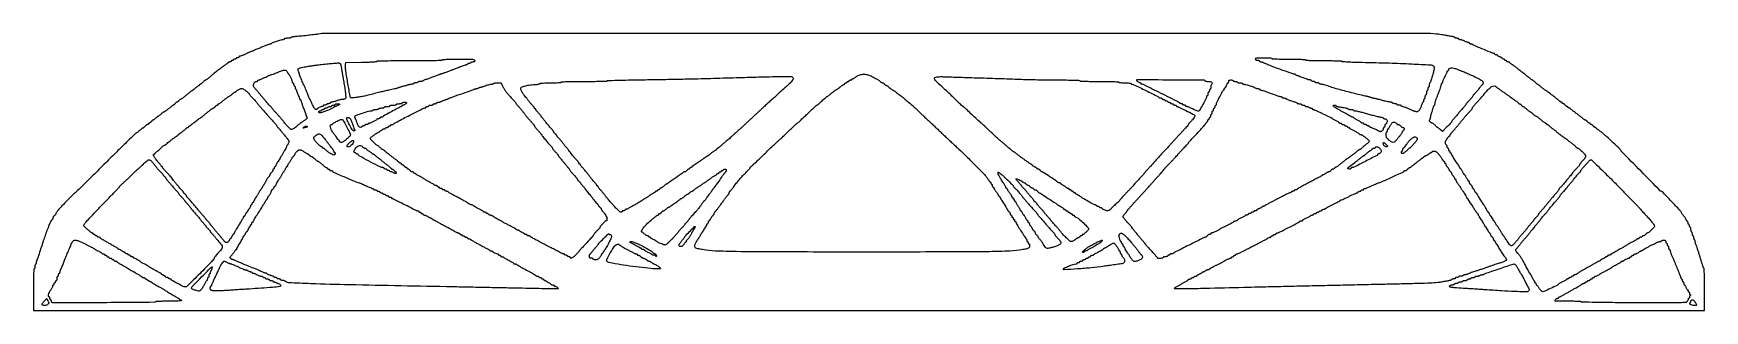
# Model space of a CAD drawing. Extents: x 375 to 2700, y 57 to 443.
import ezdxf

# ---------------------------------------------------------------- set-up
doc = ezdxf.new("R2010")
doc.units = 0

msp = doc.modelspace()

# ---------------------------------------------------------------- linework, layer by layer
for points in [[(771.5, 441.879752, -0.011598), (766.428626, 441.13617, -0.002925), (758.14276, 440.166128, -0.003026), (748.798276, 439.184732, -0.003345), (739.75, 438.350859, 0.012243), (737.162377, 438.06587, 0.019843), (734.982813, 437.683068, 0.014682), (733.284751, 437.262297, 0.336539), (733, 436.887153, -0.323974), (732.749527, 436.541165, -0.030742), (731.678125, 436.260601, -0.030114), (730.224916, 436.064048, -0.018559), (728.5, 436, 0.020945), (726.775243, 435.927717, 0.033738), (725.321875, 435.70625, 0.036969), (724.267028, 435.388512, 0.31052), (724, 435, -0.200167), (723.84065, 434.617904, -0.085102), (723.377623, 434.29375, -0.06513), (722.69227, 434.073527, -0.045239), (721.881271, 434, 0.071463), (719.05411, 433.593852, 0.009237), (713.210903, 431.761717, 0.00499), (707.160292, 429.673711, 0.205642), (706.166667, 428.75194, -0.123835), (705.941397, 428.46388, -0.059728), (705.537284, 428.220882, -0.053838), (705.029896, 428.055833, -0.051777), (704.492174, 428, 0.088728), (703.554955, 427.832366, 0.0024), (699.630612, 426.360681, 0.004915), (695.028813, 424.557719, 0.00334), (689.825507, 422.419341, -0.000356), (684.57558, 420.225087, -0.000481), (679.826868, 418.249655, -0.000322), (675.837534, 416.597635, -0.005316), (674.5, 416.061336, 0.011887), (673.448459, 415.623582, 0.003251), (671.811303, 414.883124, 0.003285), (669.965502, 414.019064, 0.003417), (668.155499, 413.141995, -0.011704), (666.389119, 412.321927, -0.013663), (664.67433, 411.629211, -0.012676), (663.201631, 411.122725, -0.076623), (662.405499, 411, 0.069431), (661.868319, 410.925045, 0.085487), (661.412865, 410.70625, 0.100023), (661.108342, 410.381338, 0.139299), (661, 410, -0.191087), (660.848523, 409.618118, -0.088204), (660.4125, 409.29375, -0.068025), (659.765418, 409.073693, -0.048028), (659, 409, 0.048028), (658.234582, 408.926307, 0.068025), (657.5875, 408.70625, 0.088204), (657.151477, 408.381882, 0.191087), (657, 408, -0.191087), (656.848523, 407.618118, -0.088204), (656.4125, 407.29375, -0.068025), (655.765418, 407.073693, -0.048028), (655, 407, 0.048028), (654.234582, 406.926307, 0.068025), (653.5875, 406.70625, 0.088204), (653.151477, 406.381882, 0.191087), (653, 406, -0.148195), (652.884432, 405.618646, -0.098894), (652.559375, 405.29375, -0.082425), (652.073457, 405.074694, -0.064853), (651.5, 405, 0.064853), (650.926543, 404.925306, 0.082425), (650.440625, 404.70625, 0.098894), (650.115568, 404.381354, 0.148195), (650, 404, -0.191087), (649.848523, 403.618118, -0.088204), (649.4125, 403.29375, -0.068025), (648.765418, 403.073693, -0.048028), (648, 403, 0.037366), (647.234081, 402.942682, 0.056151), (646.5875, 402.769585, 0.0737), (646.145656, 402.516076, 0.229603), (646, 402.215608, -0.189059), (645.843963, 401.817691, -0.025852), (645.192188, 401.183546, -0.02675), (644.3032, 400.484281, -0.019661), (643.25, 399.803695, 0.011109), (642.034113, 399.047135, 0.007037), (640.649618, 398.114321, 0.007067), (639.315045, 397.159333, 0.012946), (638.259338, 396.338088, -0.006384), (636.990534, 395.324068, -0.001315), (634.726612, 393.571188, -0.001383), (632.085617, 391.549051, -0.001301), (629.379498, 389.5, 0.006128), (626.592979, 387.347436, 0.005246), (623.710385, 385.014063, 0.00529), (621.135373, 382.83829, 0.015021), (619.403493, 381.25, -0.01567), (618.042909, 380.005468, -0.020195), (616.714298, 378.954687, -0.018403), (615.559235, 378.178002, -0.139691), (614.934543, 378, 0.141284), (614.33169, 377.826184, 0.022509), (613.31177, 377.11875, 0.023407), (612.155942, 376.148672, 0.018599), (611, 375, -0.018062), (609.846499, 373.851293, -0.022916), (608.698022, 372.88125, -0.021819), (607.687098, 372.171812, -0.143035), (607.09879, 372, 0.089824), (606.679287, 371.924024, 0.095294), (606.32277, 371.70625, 0.099782), (606.084236, 371.381509, 0.109085), (606, 371, -0.104567), (605.91932, 370.618437, -0.099082), (605.690319, 370.29375, -0.096551), (605.348188, 370.076141, -0.093772), (604.945766, 370, 0.136615), (604.360129, 369.836944, 0.017712), (603.262457, 369.120109, 0.019575), (601.996637, 368.151658, 0.015205), (600.695766, 367.004627, -0.008603), (599.428015, 365.856701, -0.012354), (598.26339, 364.887786, -0.008211), (597.267381, 364.126211, -0.158463), (596.90301, 364.004627, 0.138835), (596.55281, 363.902538, 0.012229), (595.775501, 363.388792, 0.015271), (594.866941, 362.713717, 0.011296), (593.90301, 361.914663, -0.004922), (592.781271, 360.960412, -0.002656), (591.381836, 359.806024, -0.002645), (589.943522, 358.644967, -0.00416), (588.69473, 357.664663, 0.002989), (587.42554, 356.673144, 0.001767), (585.921931, 355.475291, 0.001767), (584.429306, 354.268845, 0.003033), (583.19473, 353.251221, -0.017219), (582.087562, 352.390173, -0.020769), (580.989237, 351.662663, -0.019917), (580.028717, 351.133344, -0.116182), (579.470759, 351.001221, 0.13274), (578.977815, 350.86738, 0.03795), (578.320412, 350.412859, 0.035326), (577.627516, 349.765534, 0.031071), (577, 349, -0.031954), (576.370316, 348.234581, -0.035955), (575.670999, 347.5875, -0.038722), (575.004653, 347.13423, -0.13072), (574.5, 347, 0.13072), (573.995347, 346.86577, 0.038722), (573.329001, 346.4125, 0.035955), (572.629684, 345.765419, 0.031954), (572, 345, -0.025835), (571.385695, 344.234382, -0.031392), (570.732043, 343.5875, -0.032845), (570.128354, 343.126892, -0.147581), (569.707812, 343, 0.101072), (569.294867, 342.915664, 0.032773), (568.735877, 342.632812, 0.031141), (568.139898, 342.228377, 0.030396), (567.593655, 341.75, -0.018617), (566.924054, 341.135146, -0.006112), (565.894598, 340.279688, -0.006079), (564.727975, 339.35739, -0.006842), (563.58389, 338.5, 0.004724), (562.381232, 337.606642, 0.00326), (561.035737, 336.573437, 0.003287), (559.75481, 335.56288, 0.006716), (558.765797, 334.75, -0.016222), (557.918229, 334.079957, -0.020002), (557.084839, 333.514063, -0.018791), (556.359635, 333.099865, -0.120923), (555.952746, 333, 0.152182), (555.514428, 332.863429, 0.011281), (554.485867, 332.11875, 0.014844), (553.284179, 331.149173, 0.010694), (552, 330, -0.012224), (550.708038, 328.850962, -0.016535), (549.482539, 327.88125, -0.01353), (548.430398, 327.147023, -0.146591), (547.939699, 327, 0.142796), (547.471915, 326.863624, 0.018485), (546.605866, 326.265625, 0.020338), (545.610324, 325.457349, 0.015695), (544.590909, 324.5, -0.015258), (543.573251, 323.542624, -0.019909), (542.58303, 322.734375, -0.017884), (541.723098, 322.134654, -0.144293), (541.266214, 322, 0.149917), (540.856376, 321.874292, 0.031972), (540.260327, 321.4125, 0.030751), (539.612388, 320.765646, 0.025063), (539, 320, -0.038332), (538.353917, 319.234732, -0.039803), (537.606151, 318.5875, -0.043072), (536.871239, 318.139145, -0.115942), (536.279241, 318, 0.07663), (535.790518, 317.924656, 0.089631), (535.375777, 317.70625, 0.10076), (535.098521, 317.381366, 0.127083), (535, 317, -0.103674), (534.920022, 316.618426, -0.09892), (534.692898, 316.29375, -0.096788), (534.353602, 316.076174, -0.094588), (533.954545, 316, 0.131281), (533.400238, 315.851908, 0.023009), (532.481818, 315.265625, 0.023573), (531.442894, 314.457149, 0.019243), (530.409091, 313.5, -0.016788), (529.385273, 312.542716, -0.02138), (528.37642, 311.734375, -0.019947), (527.49475, 311.140387, -0.139131), (527, 311, 0.131914), (526.512429, 310.869087, 0.021636), (525.681667, 310.339063, 0.022517), (524.73675, 309.611472, 0.01818), (523.788652, 308.75, -0.015144), (522.628419, 307.682845, -0.006171), (520.989682, 306.299729, -0.006099), (519.190687, 304.855425, -0.007741), (517.493198, 303.568225, 0.033989), (514.748724, 301.250674, 0.000843), (502.962124, 289.801056, 0.001816), (489.198857, 276.288288, 0.001235), (473.63318, 260.818225, -0.000814), (458.297625, 245.551176, -0.001341), (445.273587, 232.696604, -0.000103), (433.554686, 221.196775, -0.196408), (433.073077, 221, 0.201026), (432.187603, 220.629, 0.000564), (423.004762, 211.274521, 0.003629), (414.668902, 202.639176, 0.011407), (409.25, 196.676793, 0.015184), (408.005531, 195.151961, 0.019207), (406.954687, 193.666624, 0.017557), (406.179523, 192.379905, 0.127458), (406, 191.6871, -0.118012), (405.861467, 191.108326, -0.042518), (405.4125, 190.383962, -0.039277), (404.765287, 189.64358, -0.037369), (404, 189, 0.049967), (403.234851, 188.32297, 0.044795), (402.5875, 187.483755, 0.047473), (402.144143, 186.616617, 0.094722), (402, 185.862574, -0.041312), (401.944255, 185.189041, -0.047729), (401.7784, 184.566923, -0.054059), (401.535275, 184.081024, -0.146735), (401.245617, 183.833333, 0.193599), (399.03193, 181.560721, 0.006017), (394.138062, 169.228091, 0.010759), (388.696014, 154.04734, 0.006662), (382.927447, 136, -0.005987), (381.991458, 133.058011, -0.008102), (381.070981, 130.424063, -0.005756), (380.242649, 128.249273, -0.084352), (379.819927, 127.55, 0.083588), (379.50456, 127.030098, 0.031749), (379.240854, 126.220774, 0.030362), (379.060428, 125.28667, 0.032536), (379, 124.359017, -0.040867), (378.926061, 123.455898, -0.0433), (378.70625, 122.594775, -0.047457), (378.384107, 121.894786, -0.123387), (378, 121.5, 0.146547), (377.614422, 121.065839, 0.040338), (377.29375, 120.1996, 0.037109), (377.073612, 119.112115, 0.031397), (377, 117.940983, -0.032276), (376.9272, 116.81438, -0.049716), (376.70625, 115.863914, -0.064068), (376.384097, 115.206632, -0.251914), (376, 115, 0.40177), (375.530681, 114.550291, 0.00205), (375.258621, 107.5, 0.006214), (375.060031, 98.491213, 0.002403), (375, 86), (375, 57), (1537.5, 57), (2700, 57), (2700, 85.8, 0.002585), (2699.942578, 96.908525, 0.004102), (2699.766217, 106.419063, 0.001047), (2699.527271, 114.702183, 0.16816), (2699.204141, 115.55, -0.062002), (2698.830016, 116.129227, -0.012486), (2698.323637, 117.249063, -0.013007), (2697.797684, 118.590386, -0.011832), (2697.324267, 120, -0.000046), (2696.691659, 122.043197, -0.000008), (2695.468003, 125.996875, -0.000008), (2694.028314, 130.649089, -0.000007), (2692.527304, 135.5, 0.002602), (2691.039007, 140.222914, 0.003495), (2689.638551, 144.485077, 0.002415), (2688.422674, 148.043122, 0.036847), (2687.907178, 149.236431, -0.037272), (2687.559466, 150.043218, -0.022857), (2687.266484, 151.036935, -0.022861), (2687.065533, 152.052803, -0.037412), (2687, 152.927414, 0.046572), (2686.925928, 153.720919, 0.046179), (2686.70625, 154.489364, 0.050144), (2686.383579, 155.123104, 0.111983), (2686, 155.5, -0.130646), (2685.615492, 155.906663, -0.045439), (2685.29375, 156.653525, -0.041396), (2685.073842, 157.57934, -0.037634), (2685, 158.559017, 0.039081), (2684.92683, 159.49372, 0.058208), (2684.70625, 160.282961, 0.076538), (2684.382793, 160.820624, 0.222681), (2684, 161, -0.222681), (2683.617207, 161.179376, -0.076538), (2683.29375, 161.717039, -0.058208), (2683.07317, 162.50628, -0.039081), (2683, 163.440983, 0.037634), (2682.926158, 164.42066, 0.041396), (2682.70625, 165.346475, 0.045439), (2682.384508, 166.093337, 0.130646), (2682, 166.5, -0.146547), (2681.614422, 166.934161, -0.040338), (2681.29375, 167.8004, -0.037109), (2681.073612, 168.887885, -0.031397), (2681, 170.059017, 0.032276), (2680.9272, 171.18562, 0.049716), (2680.70625, 172.136086, 0.064068), (2680.384097, 172.793368, 0.251914), (2680, 173, -0.191087), (2679.618118, 173.151477, -0.088204), (2679.29375, 173.5875, -0.068025), (2679.073693, 174.234582, -0.048028), (2679, 175, 0.048028), (2678.926307, 175.765418, 0.068025), (2678.70625, 176.4125, 0.088204), (2678.381882, 176.848523, 0.191087), (2678, 177, -0.191087), (2677.618118, 177.151477, -0.088204), (2677.29375, 177.5875, -0.068025), (2677.073693, 178.234582, -0.048028), (2677, 179, 0.035971), (2676.944823, 179.765981, 0.054436), (2676.777958, 180.4125, 0.071241), (2676.533846, 180.855554, 0.235453), (2676.244111, 181, -0.211854), (2675.878075, 181.16238, -0.029351), (2675.34461, 181.826072, -0.029431), (2674.775341, 182.735051, -0.02099), (2674.24344, 183.812159, 0.024017), (2673.629354, 185.036973, 0.015509), (2672.808239, 186.395121, 0.015595), (2671.92078, 187.675796, 0.02822), (2671.105642, 188.656232, -0.02434), (2670.271907, 189.643361, -0.01265), (2669.32511, 190.949079, -0.012549), (2668.418499, 192.34199, -0.018663), (2667.702533, 193.608345, 0.068989), (2665.561112, 196.6398, 0.001646), (2653.672791, 209.246972, 0.000665), (2641.119401, 222.436761, 0.204998), (2639.803362, 223, -0.200578), (2638.70891, 223.457451, -0.000099), (2611.574739, 250.952461, -0.0001), (2584.457334, 278.452316, -0.197041), (2584, 279.567762, 0.196981), (2583.716473, 280.259519, 0.004412), (2581.122566, 282.84623, 0.005462), (2576.983212, 286.814201, 0.000865), (2568.759631, 294.5, 0.002276), (2562.704622, 300.088208, 0.01011), (2559.066212, 303.282923, 0.01542), (2556.1008, 305.629859, 0.01202), (2552.742795, 308, -0.012854), (2551.313639, 309.0123, -0.01849), (2550.107091, 309.985937, -0.014495), (2549.182058, 310.838986, -0.199526), (2549.006833, 311.25, 0.165979), (2548.906233, 311.53615, 0.094231), (2548.62623, 311.779688, 0.075548), (2548.210569, 311.944332, 0.056644), (2547.720759, 312, -0.115942), (2547.128761, 312.139145, -0.043072), (2546.393849, 312.5875, -0.039803), (2545.646083, 313.234732, -0.038332), (2545, 314, 0.038332), (2544.353917, 314.765268, 0.039803), (2543.606151, 315.4125, 0.043072), (2542.871239, 315.860855, 0.115942), (2542.279241, 316, -0.07663), (2541.790518, 316.075344, -0.089631), (2541.375777, 316.29375, -0.10076), (2541.098521, 316.618634, -0.127083), (2541, 317, 0.127083), (2540.901479, 317.381366, 0.10076), (2540.624223, 317.70625, 0.089631), (2540.209482, 317.924656, 0.07663), (2539.720759, 318, -0.115942), (2539.128761, 318.139145, -0.043072), (2538.393849, 318.5875, -0.039803), (2537.646083, 319.234732, -0.038332), (2537, 320, 0.031071), (2536.372484, 320.765534, 0.035326), (2535.679588, 321.412859, 0.03795), (2535.022185, 321.86738, 0.13274), (2534.529241, 322.001221, -0.120402), (2533.959271, 322.141208, -0.017831), (2532.921089, 322.730329, -0.019227), (2531.724059, 323.532244, -0.015481), (2530.5, 324.481574, 0.001368), (2527.469887, 326.971672, 0.005969), (2525.655066, 328.418978, 0.004852), (2523.648312, 329.949494, 0.000693), (2519.5, 333.041184, -0.005019), (2517.176916, 334.804023, -0.007277), (2515.164583, 336.410535, -0.004062), (2513.504009, 337.799033, -0.112483), (2513.166667, 338.25, 0.12921), (2512.936478, 338.537453, 0.058488), (2512.515104, 338.779687, 0.052342), (2511.983289, 338.944374, 0.048968), (2511.416667, 339, -0.068857), (2510.8752, 339.074923, -0.085122), (2510.416146, 339.29375, -0.099913), (2510.109202, 339.618662, -0.140362), (2510, 340, 0.127083), (2509.901479, 340.381366, 0.10076), (2509.624223, 340.70625, 0.089631), (2509.209482, 340.924656, 0.07663), (2508.720759, 341, -0.115942), (2508.128761, 341.139145, -0.043072), (2507.393849, 341.5875, -0.039803), (2506.646083, 342.234732, -0.038332), (2506, 343, 0.038332), (2505.353917, 343.765268, 0.039803), (2504.606151, 344.4125, 0.043072), (2503.871239, 344.860855, 0.115942), (2503.279241, 345, -0.07663), (2502.790518, 345.075344, -0.089631), (2502.375777, 345.29375, -0.10076), (2502.098521, 345.618634, -0.127083), (2502, 346, 0.102684), (2501.920799, 346.381587, 0.098731), (2501.695753, 346.70625, 0.097045), (2501.359597, 346.92379, 0.095508), (2500.964267, 347, -0.115842), (2500.425704, 347.126474, -0.024807), (2499.582339, 347.599232, -0.024668), (2498.637981, 348.259045, -0.021321), (2497.714267, 349.039938, 0.02026), (2494.73092, 351.572878, 0.003342), (2488.748531, 356.184568, 0.003864), (2482.577399, 360.80151, 0.011179), (2478.210695, 363.86802, -0.01271), (2476.682228, 364.948386, -0.008875), (2475.012528, 366.24014, -0.00896), (2473.454999, 367.536479, -0.018339), (2472.291071, 368.61802, 0.01783), (2471.31156, 369.530056, 0.022336), (2470.338192, 370.300293, 0.021286), (2469.483522, 370.862927, 0.135731), (2468.987879, 371, -0.155132), (2468.457087, 371.168747, -0.013501), (2467.309148, 372.028125, -0.016731), (2465.974429, 373.159391, -0.012215), (2464.566667, 374.5, 0.010389), (2463.168873, 375.840882, 0.014646), (2461.864687, 376.972234, 0.010768), (2460.746499, 377.846768, 0.161543), (2460.283333, 378.001221, -0.130992), (2459.838727, 378.120477, -0.015513), (2458.961471, 378.662663, -0.017689), (2457.942672, 379.389964, -0.013646), (2456.883377, 380.251221, 0.005735), (2455.64471, 381.291294, 0.002905), (2454.062596, 382.573796, 0.002885), (2452.413788, 383.879014, 0.004299), (2450.955126, 385, -0.003864), (2448.604373, 386.803312, -0.00255), (2445.928681, 388.910962, -0.002428), (2443.100885, 391.184413, -0.002401), (2440.284704, 393.493664, 0.0061), (2438.553007, 394.89235, 0.008922), (2436.992166, 396.077363, 0.007597), (2435.215463, 397.335967, 0.003075), (2432.756833, 399, -0.012837), (2431.322294, 400.012301, -0.018478), (2430.111214, 400.985937, -0.014468), (2429.182478, 401.839121, -0.200038), (2429.006833, 402.25, 0.235264), (2428.860315, 402.537561, 0.070061), (2428.414507, 402.779688, 0.05381), (2427.766477, 402.94525, 0.03567), (2427, 403, -0.048028), (2426.234582, 403.073693, -0.068025), (2425.5875, 403.29375, -0.088204), (2425.151477, 403.618118, -0.191087), (2425, 404, 0.148195), (2424.884432, 404.381354, 0.098894), (2424.559375, 404.70625, 0.082425), (2424.073457, 404.925306, 0.064853), (2423.5, 405, -0.064853), (2422.926543, 405.074694, -0.082425), (2422.440625, 405.29375, -0.098894), (2422.115568, 405.618646, -0.148195), (2422, 406, 0.148195), (2421.884432, 406.381354, 0.098894), (2421.559375, 406.70625, 0.082425), (2421.073457, 406.925306, 0.064853), (2420.5, 407, -0.052256), (2419.92609, 407.060145, -0.072132), (2419.440625, 407.238923, -0.092083), (2419.114479, 407.502939, -0.178521), (2419, 407.813354, 0.231074), (2418.808264, 408.206081, 0.026011), (2417.971875, 408.791189, 0.027303), (2416.840808, 409.414732, 0.018834), (2415.5, 410, -0.018834), (2414.159192, 410.585268, -0.027303), (2413.028125, 411.208811, -0.026011), (2412.191736, 411.793919, -0.231074), (2412, 412.186646, 0.223848), (2411.853242, 412.498028, 0.076066), (2411.4125, 412.761077, 0.057859), (2410.765855, 412.940501, 0.038787), (2410, 413, -0.048028), (2409.234582, 413.073693, -0.068025), (2408.5875, 413.29375, -0.088204), (2408.151477, 413.618118, -0.191087), (2408, 414, 0.122587), (2407.905066, 414.381391, 0.100764), (2407.637622, 414.70625, 0.091114), (2407.237594, 414.924504, 0.0796), (2406.766373, 415, -0.097838), (2405.15693, 415.317972, -0.000794), (2393.128839, 420.286069, -0.002232), (2381.977347, 424.971313, -0.026445), (2377.763569, 427.033334, 0.031354), (2376.987936, 427.403505, 0.023378), (2376.092603, 427.716042, 0.023818), (2375.217543, 427.931553, 0.0485), (2374.513569, 428, -0.064244), (2373.934903, 428.074659, -0.081991), (2373.444611, 428.29375, -0.098698), (2373.116595, 428.618641, -0.149454), (2373, 429, 0.130303), (2372.898901, 429.381353, 0.100665), (2372.61455, 429.70625, 0.088552), (2372.18919, 429.924762, 0.074616), (2371.687829, 430, -0.075794), (2370.941119, 430.113847, -0.012255), (2369.545124, 430.5875, -0.013285), (2367.917199, 431.234286, -0.011331), (2366.236136, 432, 0.017278), (2364.50102, 432.765555, 0.01709), (2362.710907, 433.4125, 0.017226), (2361.108138, 433.870206, 0.061005), (2360.048306, 434, -0.046853), (2359.264343, 434.073623, -0.066823), (2358.60169, 434.29375, -0.086952), (2358.154712, 434.618034, -0.194833), (2358, 435, 0.226478), (2357.817169, 435.382936, 0.074992), (2357.265625, 435.70625, 0.057076), (2356.457356, 435.926884, 0.038131), (2355.5, 436, -0.034023), (2354.542417, 436.065235, -0.05198), (2353.734375, 436.262896, -0.067578), (2353.178146, 436.551573, -0.243954), (2353, 436.894965, 0.271017), (2352.777349, 437.275562, 0.035862), (2351.898438, 437.689834, 0.033562), (2350.686856, 438.066839, 0.021964), (2349.25, 438.344143, -0.005403), (2347.427991, 438.633571, -0.002278), (2344.985938, 439.060052, -0.002253), (2342.380209, 439.539487, -0.002937), (2340, 440.003019, 0.009281), (2337.330627, 440.487793, 0.004031), (2333.765625, 441.037625, 0.003987), (2329.965314, 441.561513, 0.005291), (2326.5, 441.973855, 0.026979), (2311.038966, 442.808116, 0.000006), (1547.582496, 442.770395, 0.000004), (781.411696, 442.718569, 0.042202)], [(801.759051, 400.75, -0.070435), (802.181713, 400.038492, -0.020456), (802.625638, 398.839063, -0.020127), (803.020201, 397.431621, -0.020256), (803.299345, 396, 0.002147), (803.807901, 392.773983, 0.000571), (804.646896, 387.633657, 0.000512), (805.715132, 381.176835, 0.000306), (806.998124, 373.5, -0.003924), (808.34522, 365.064695, -0.009564), (809.169931, 358.823822, -0.008557), (809.610846, 354.203642, -0.111569), (809.364614, 352.507786, -0.136581), (808.911369, 351.896341, -0.069563), (808.075949, 351.415212, -0.056851), (806.950042, 351.103563, -0.039134), (805.628894, 351, 0.042331), (804.04473, 350.865642, 0.014635), (801.791841, 350.4125, 0.014421), (799.326495, 349.76564, 0.016249), (797, 349, -0.009445), (794.775755, 348.234317, -0.010746), (792.617356, 347.5875, -0.009997), (790.767073, 347.115688, -0.057483), (789.764117, 347, 0.054733), (789.08926, 346.925904, 0.074381), (788.518209, 346.70625, 0.093938), (788.135065, 346.381549, 0.171773), (788, 346, -0.226478), (787.817169, 345.617064, -0.074992), (787.265625, 345.29375, -0.057076), (786.457356, 345.073116, -0.038131), (785.5, 345, 0.038131), (784.542644, 344.926884, 0.057076), (783.734375, 344.70625, 0.074992), (783.182831, 344.382936, 0.226478), (783, 344, -0.226478), (782.817169, 343.617064, -0.074992), (782.265625, 343.29375, -0.057076), (781.457356, 343.073116, -0.038131), (780.5, 343, 0.038131), (779.542644, 342.926884, 0.057076), (778.734375, 342.70625, 0.074992), (778.182831, 342.382936, 0.226478), (778, 342, -0.129178), (777.899802, 341.618643, -0.100706), (777.617938, 341.29375, -0.08893), (777.196298, 341.075275, -0.07531), (776.699365, 341, 0.08668), (775.031837, 340.708728, 0.026575), (772.667192, 339.711774, 0.020084), (770.456765, 338.526241, 0.262796), (770.007802, 337.75, -0.221561), (769.870336, 337.462847, -0.075563), (769.463333, 337.220312, -0.057751), (768.86837, 337.05489, -0.038973), (768.165245, 337, -0.208902), (767.059479, 337.483074, -0.041054), (765.690522, 339.228957, -0.027334), (763.981102, 342.158155, -0.007901), (761.665245, 346.858355, -0.002637), (759.877291, 350.688686, -0.004026), (758.370416, 354.032407, -0.001491), (757.107411, 356.919614, -0.102705), (757, 357.43701, 0.097266), (756.898768, 357.952475, 0.001644), (755.790578, 360.639804, 0.004146), (754.46066, 363.761743, 0.002738), (752.882819, 367.328654, -0.001015), (751.233215, 371.023328, -0.001183), (749.68146, 374.540292, -0.001047), (748.382092, 377.521158, -0.007161), (747.766148, 379, 0.005456), (747.318932, 380.08414, 0.004016), (746.80078, 381.275702, 0.004058), (746.292455, 382.394891, 0.009034), (745.883329, 383.236431, -0.02987), (745.545028, 384.012957, -0.021707), (745.259478, 384.911382, -0.022052), (745.062627, 385.790714, -0.044062), (745, 386.5, 0.056607), (744.918574, 387.216911, 0.02594), (744.65989, 388.123143, 0.025289), (744.285446, 389.059296, 0.031808), (743.842179, 389.881103, -0.103708), (743.130031, 391.822576, -0.189841), (743.509291, 393.439982, -0.145372), (745.027672, 394.659154, -0.054847), (747.673191, 395.41481, -0.001141), (755.948742, 396.804387, -0.003372), (761.641949, 397.707591, -0.00429), (766.538591, 398.407673, -0.003115), (772, 399.10613, -0.002518), (775.869546, 399.556763, -0.001481), (780.5, 400.058504, -0.001482), (785.130618, 400.532517, -0.002531), (789, 400.897253, 0.000294), (792.374099, 401.200076, 0.000376), (795.481219, 401.483133, 0.000289), (798.086143, 401.723935, 0.003202), (799.127555, 401.827544, -0.071849), (799.824498, 401.801127, -0.051875), (800.571924, 401.582154, -0.052078), (801.254713, 401.215577, -0.074477)], [(989, 405, -0.075243), (988.859354, 404.07068, -0.147038), (988.444877, 403.454836, -0.125037), (987.704714, 403.108511, -0.04725), (986.559017, 403, 0.037634), (985.57934, 402.926158, 0.041396), (984.653525, 402.70625, 0.045439), (983.906663, 402.384508, 0.130646), (983.5, 402, -0.111412), (983.123976, 401.616444, -0.050262), (982.49335, 401.29375, -0.046318), (981.729296, 401.074077, -0.046881), (980.940983, 401, 0.043568), (980.197944, 400.935131, 0.063324), (979.570164, 400.740495, 0.083021), (979.145237, 400.454266, 0.205927), (979, 400.116577, -0.200161), (978.843855, 399.742156, -0.057283), (978.339062, 399.345384, -0.047931), (977.61139, 398.988549, -0.035236), (976.75, 398.73179, 0.023989), (975.47003, 398.381382, 0.004219), (973.104688, 397.588011, 0.004565), (970.344962, 396.608094, 0.004089), (967.5, 395.542117, -0.001209), (964.636712, 394.450425, -0.00128), (961.821875, 393.393225, -0.00122), (959.392252, 392.494537, -0.005848), (958, 392.001816, 0.006182), (956.680626, 391.533893, 0.001706), (954.61875, 390.765812, 0.001723), (952.289059, 389.879719, 0.001802), (950, 388.990556, -0.004053), (947.747652, 388.127301, -0.004315), (945.528125, 387.318959, -0.00411), (943.607232, 386.65582, -0.019911), (942.5, 386.332177, 0.014799), (941.556424, 386.066808, 0.006964), (940.353125, 385.671146, 0.006894), (939.103249, 385.22142, 0.00964), (938, 384.782737, -0.003134), (934.41659, 383.30359, -0.00796), (931.791404, 382.287536, -0.007016), (928.952472, 381.285429, -0.00198), (924.5, 379.803292, 0.007727), (921.793503, 378.867662, 0.011503), (919.458333, 377.95845, 0.006708), (917.545527, 377.132269, 0.185173), (917.166667, 376.75194, -0.213477), (916.8414, 376.459156, -0.028597), (915.927604, 376.220882, -0.028929), (914.749645, 376.054822, -0.020555), (913.416667, 376, 0.027697), (912.10753, 375.927427, 0.043521), (911.003646, 375.70625, 0.053908), (910.228607, 375.385452, 0.274241), (910, 375, -0.254951), (909.790443, 374.615738, -0.06271), (909.11875, 374.29375, -0.048861), (908.149251, 374.072766, -0.031626), (907, 374, 0.031626), (905.850749, 373.927234, 0.048861), (904.88125, 373.70625, 0.06271), (904.209557, 373.384262, 0.254951), (904, 373, -0.204612), (903.836754, 372.617786, -0.083503), (903.359918, 372.29375, -0.063734), (902.655135, 372.073451, -0.043943), (901.820998, 372, 0.030744), (900.770227, 371.935329, 0.013201), (899.379972, 371.726155, 0.013004), (897.90633, 371.424756, 0.016744), (896.570998, 371.067761, -0.003923), (895.078594, 370.627483, -0.001685), (893.080231, 370.06223, -0.001667), (890.947595, 369.474413, -0.002201), (889, 368.953778, 0.00523), (887.130471, 368.441862, 0.004927), (885.234375, 367.881031, 0.004904), (883.564086, 367.351065, 0.017016), (882.5, 366.961342, -0.018733), (881.522632, 366.60718, -0.008252), (880.20625, 366.209073, -0.008154), (878.794943, 365.832322, -0.010847), (877.5, 365.538845, 0.00267), (869.684548, 363.901493, 0.004669), (863.231857, 362.450471, 0.004777), (856.910263, 360.902914, 0.002963), (849.516556, 358.971107, -0.005404), (840.796486, 356.738178, -0.010661), (833.816302, 355.18788, -0.012554), (827.598767, 354.106989, -0.012296), (821.291674, 353.330939, -0.023045), (817.557105, 353.137479, -0.24752), (816.255858, 353.81428, -0.106441), (815.527049, 355.568237, -0.002927), (814.07302, 363.75, -0.000938), (811.023915, 381.711952, -0.006889), (809.700954, 390.319837, -0.014039), (809.122504, 395.526442, -0.045486), (809.151477, 399), (809.5, 402.5), (831.25, 402.769502, 0.003463), (840.286817, 402.944085, 0.007791), (847.135631, 403.230708, 0.002915), (852.58597, 403.57584, 0.394125), (853, 404.019502, -0.407005), (853.450327, 404.481081, -0.000782), (864.851252, 404.744613, -0.00386), (879.019128, 404.940517, -0.001527), (898.5, 405, 0.001488), (918.299251, 405.058932, 0.004005), (932.375, 405.255495, 0.000881), (943.532457, 405.520381, 0.406765), (944, 406, -0.397494), (944.435923, 406.461701, -0.003252), (949.875, 406.738889, -0.007936), (956.887134, 406.939094, -0.003168), (966.5, 407, -0.001341), (980.976318, 406.961175, -0.020826), (985.9375, 406.727778, -0.077538), (988.230649, 406.158283, -0.301849)], [(2098, 408, 0.398323), (2098.438509, 407.53689, 0.003007), (2104.125, 407.260638, 0.007612), (2111.444352, 407.06074, 0.00302), (2121.5, 407, -0.00302), (2131.555648, 406.93926, -0.007612), (2138.875, 406.739362, -0.003007), (2144.561491, 406.46311, -0.398323), (2145, 406, 0.39943), (2145.442024, 405.534961, 0.002689), (2151.5, 405.26, 0.007172), (2159.280147, 405.060516, 0.002823), (2170, 405, -0.003223), (2179.768089, 404.937034, -0.005761), (2187.795837, 404.741013, -0.001386), (2194.640537, 404.475949, -0.402116), (2195, 404.101258, 0.398054), (2195.355237, 403.725742, 0.000975), (2203.410209, 403.29409, 0.004904), (2212.680386, 402.906571, 0.0029), (2223.75, 402.616817, -0.002724), (2261.271604, 401.647893, -0.004681), (2292.52127, 400.377576, -0.001742), (2318.778421, 398.972135, -0.129876), (2322.797976, 397.661183, -0.148643), (2323.354378, 397.003407, -0.072478), (2323.642167, 395.931389, -0.047033), (2323.678948, 394.371252, -0.016948), (2323.447575, 392.161332, -0.0295), (2322.511275, 387.474894, -0.012592), (2320.735508, 381.330917, -0.005756), (2318.727475, 375.231741, -0.208955), (2317.75194, 374.166667, 0.199768), (2317.460321, 373.859343, 0.034382), (2317.220882, 373.074479, 0.032794), (2317.05496, 372.057975, 0.024064), (2317, 370.916667, -0.032551), (2316.927186, 369.799395, -0.050076), (2316.70625, 368.856771, -0.064635), (2316.38403, 368.205409, -0.250638), (2316, 368, 0.226478), (2315.617064, 367.817169, 0.074992), (2315.29375, 367.265625, 0.057076), (2315.073116, 366.457356, 0.038131), (2315, 365.5, -0.038131), (2314.926884, 364.542644, -0.057076), (2314.70625, 363.734375, -0.074992), (2314.382936, 363.182831, -0.226478), (2314, 363, 0.254951), (2313.615738, 362.790443, 0.06271), (2313.29375, 362.11875, 0.048861), (2313.072766, 361.149251, 0.031626), (2313, 360, -0.031626), (2312.927234, 358.850749, -0.048861), (2312.70625, 357.88125, -0.06271), (2312.384262, 357.209557, -0.254951), (2312, 357, 0.222681), (2311.617207, 356.820624, 0.076538), (2311.29375, 356.282961, 0.058208), (2311.07317, 355.49372, 0.039081), (2311, 354.559017, -0.037634), (2310.926158, 353.57934, -0.041396), (2310.70625, 352.653525, -0.045439), (2310.384508, 351.906663, -0.130646), (2310, 351.5, 0.111412), (2309.616444, 351.123976, 0.050262), (2309.29375, 350.49335, 0.046318), (2309.074077, 349.729296, 0.046881), (2309, 348.940983, -0.037127), (2308.944728, 348.197655, -0.05586), (2308.777772, 347.570164, -0.073289), (2308.533301, 347.141166, -0.230589), (2308.243479, 347, 0.264047), (2307.882433, 346.795044, 0.020043), (2307.325735, 345.771379, 0.023443), (2306.736643, 344.420191, 0.015436), (2306.181593, 342.81746, -0.019955), (2305.539245, 341.015473, -0.014366), (2304.685873, 339.057704, -0.014547), (2303.764925, 337.239652, -0.03021), (2302.922845, 335.891645, -0.0292), (2301.711595, 334.385068, -0.124568), (2300.758346, 333.750408, -0.124795), (2299.618906, 333.646169, -0.029353), (2297.73473, 334.059138, -0.008571), (2296.349796, 334.474829, -0.006729), (2294.862702, 334.971263, -0.00681), (2293.492006, 335.470476, -0.016587), (2292.5, 335.885293, 0.003338), (2287.149605, 338.291063, 0.01019), (2283.475448, 339.825029, 0.012354), (2280.873166, 340.776165, 0.081608), (2279.510898, 341, -0.064363), (2278.933258, 341.074666, -0.082076), (2278.443826, 341.29375, -0.098738), (2278.116393, 341.618642, -0.149207), (2278, 342, 0.254951), (2277.790443, 342.384262, 0.06271), (2277.11875, 342.70625, 0.048861), (2276.149251, 342.927234, 0.031626), (2275, 343, -0.031626), (2273.850749, 343.072766, -0.048861), (2272.88125, 343.29375, -0.06271), (2272.209557, 343.615738, -0.254951), (2272, 344, 0.254951), (2271.790443, 344.384262, 0.06271), (2271.11875, 344.70625, 0.048861), (2270.149251, 344.927234, 0.031626), (2269, 345, -0.02824), (2267.850545, 345.064973, -0.044275), (2266.88125, 345.262896, -0.055182), (2266.202111, 345.550166, -0.271484), (2266, 345.894965, 0.272607), (2265.776893, 346.273764, 0.036163), (2264.898438, 346.680842, 0.033726), (2263.686872, 347.047965, 0.022019), (2262.25, 347.313534, -0.012763), (2259.459139, 347.776114, -0.00834), (2256.265287, 348.445046, -0.005825), (2252.085569, 349.444844, -0.00195), (2246, 351.000958, 0.003477), (2244.441471, 351.394415, 0.002303), (2242.646875, 351.825461, 0.002318), (2240.899439, 352.228136, 0.004506), (2239.5, 352.530567, -0.011912), (2238.205063, 352.830555, -0.008923), (2236.79375, 353.220107, -0.009032), (2235.477552, 353.634802, -0.020339), (2234.5, 354.007183, 0.02688), (2233.522026, 354.365156, 0.012127), (2232.20625, 354.733401, 0.011967), (2230.794953, 355.05597, 0.016), (2229.5, 355.276622, -0.028204), (2222.63457, 356.619549, -0.002029), (2203.868948, 361.483606, -0.002334), (2185.328002, 366.462492, -0.022105), (2177.5, 368.98051, 0.009461), (2173.881423, 370.246286, 0.014233), (2170.677443, 371.199295, 0.015983), (2168.0163, 371.818696, 0.04922), (2166.179002, 372, -0.043943), (2165.344865, 372.073451, -0.063734), (2164.640082, 372.29375, -0.083503), (2164.163246, 372.617786, -0.204612), (2164, 373, 0.254951), (2163.790443, 373.384262, 0.06271), (2163.11875, 373.70625, 0.048861), (2162.149251, 373.927234, 0.031626), (2161, 374, -0.031626), (2159.850749, 374.072766, -0.048861), (2158.88125, 374.29375, -0.06271), (2158.209557, 374.615738, -0.254951), (2158, 375, 0.226478), (2157.817169, 375.382936, 0.074992), (2157.265625, 375.70625, 0.057076), (2156.457356, 375.926884, 0.038131), (2155.5, 376, -0.038131), (2154.542644, 376.073116, -0.057076), (2153.734375, 376.29375, -0.074992), (2153.182831, 376.617064, -0.226478), (2153, 377, 0.213207), (2152.829143, 377.38247, 0.080277), (2152.324375, 377.70625, 0.061077), (2151.580586, 377.926688, 0.041555), (2150.7, 378, -0.032639), (2149.74976, 378.062096, -0.030787), (2148.796562, 378.247456, -0.032246), (2147.973811, 378.518362, -0.085931), (2147.45, 378.842403, 0.086457), (2146.744081, 379.278081, 0.005693), (2144.503971, 380.144581, 0.008112), (2141.790875, 381.108807, 0.005965), (2138.755006, 382.092403, -0.008251), (2135.785786, 383.069423, -0.013127), (2133.283634, 384.013081, -0.006974), (2131.252039, 384.874047, -0.29551), (2131.005006, 385.25, 0.185245), (2130.892944, 385.536361, 0.089191), (2130.575201, 385.779688, 0.069372), (2130.104535, 385.944646, 0.049686), (2129.54887, 386, -0.083804), (2127.936039, 386.272237, -0.000603), (2114.944508, 390.804211, -0.002496), (2102.95997, 395.068407, -0.009357), (2095.5, 397.92369, -0.002038), (2092.178648, 399.282489, -0.003558), (2089.438804, 400.439354, -0.004179), (2087.261815, 401.39852, -0.011807), (2085.763569, 402.116671, 0.029643), (2084.988017, 402.454965, 0.021669), (2084.092603, 402.740522, 0.022025), (2083.217578, 402.937426, 0.044353), (2082.513569, 403, -0.064244), (2081.934903, 403.074659, -0.081991), (2081.444611, 403.29375, -0.098698), (2081.116595, 403.618641, -0.149454), (2081, 404, 0.226478), (2080.817169, 404.382936, 0.074992), (2080.265625, 404.70625, 0.057076), (2079.457356, 404.926884, 0.038131), (2078.5, 405, -0.015728), (2077.54162, 405.030154, -0.025716), (2076.734375, 405.12285, -0.023489), (2076.126105, 405.254228, -0.340043), (2076, 405.418213, 0.065182), (2075.967516, 405.666328, 0.008575), (2075.821697, 406.178225, 0.009838), (2075.625425, 406.781926, 0.008099), (2075.393011, 407.418213, -0.343942), (2075.643534, 408.239332, -0.11787), (2076.878553, 408.729004, -0.032245), (2079.742044, 408.953825, -0.003471), (2086.393011, 409, -0.006735), (2091.184956, 408.935445, -0.014751), (2094.848253, 408.728461, -0.009934), (2097.617034, 408.434397, -0.377864)], [(728.079426, 389.25, 0.009456), (728.667341, 388.160435, 0.011407), (729.261775, 387.160937, 0.010126), (729.795774, 386.345174, 0.072656), (730.114071, 386, -0.103775), (731.172511, 384.699547, -0.009843), (732.991884, 380.996393, -0.010048), (734.660539, 377.228354, -0.099525), (735, 375.539838, 0.063096), (735.074592, 374.951088, 0.081157), (735.29375, 374.452327, 0.098297), (735.61863, 374.118577, 0.151877), (736, 374, -0.191087), (736.381882, 373.848523, -0.088204), (736.70625, 373.4125, -0.068025), (736.926307, 372.765418, -0.048028), (737, 372, 0.048028), (737.073693, 371.234582, 0.068025), (737.29375, 370.5875, 0.088204), (737.618118, 370.151477, 0.191087), (738, 370, -0.226478), (738.382936, 369.817169, -0.074992), (738.70625, 369.265625, -0.057076), (738.926884, 368.457356, -0.038131), (739, 367.5, 0.038131), (739.073116, 366.542644, 0.057076), (739.29375, 365.734375, 0.074992), (739.617064, 365.182831, 0.226478), (740, 365, -0.149454), (740.381359, 364.883405, -0.098698), (740.70625, 364.555389, -0.081991), (740.925341, 364.065097, -0.064244), (741, 363.486431, 0.048346), (741.069811, 362.766124, 0.021269), (741.29375, 361.833959, 0.020814), (741.617122, 360.857899, 0.026214), (742, 359.986431, 0.006494), (742.45523, 359.082149), (743, 358), (743.54477, 356.917851, -0.006494), (744, 356.013569, -0.026214), (744.382878, 355.142101, -0.020814), (744.70625, 354.166041, -0.021269), (744.930189, 353.233876, -0.048346), (745, 352.513569, 0.056429), (745.065548, 351.934621, 0.075857), (745.259505, 351.444611, 0.095048), (745.546401, 351.116082, 0.167392), (745.883423, 351, -0.199366), (746.258893, 350.844091, -0.056813), (746.659124, 350.339063, -0.047657), (747.02092, 349.611386, -0.03512), (747.283557, 348.75, 0.021895), (747.618737, 347.536636, 0.005183), (748.286756, 345.545312, 0.005324), (749.103374, 343.270703, 0.005228), (749.973107, 341, -0.002596), (750.944344, 338.50371, -0.001562), (752.071952, 335.532643, -0.001564), (753.174579, 332.571733, -0.002734), (754.066891, 330.111124), (755.987838, 324.722248), (753.34216, 322.448885, -0.015953), (752.139919, 321.480748, -0.01075), (750.710417, 320.450365, -0.010835), (749.283079, 319.512398, -0.021065), (748.098241, 318.837795, 0.030138), (746.922979, 318.140125, 0.015174), (745.52519, 317.128825, 0.015011), (744.139037, 315.992476, 0.021528), (742.987512, 314.898536, -0.04137), (740.929054, 313.092708, -0.019313), (737.99595, 311.091218, -0.015323), (735.070437, 309.37893, -0.125374), (733.582993, 309, -0.200606), (732.817972, 309.319806, -0.003698), (729.702367, 312.523325, -0.009178), (726.338627, 316.165075, -0.008343), (723, 320.043887, -0.000008), (721.477157, 321.874078, -0.000006), (719.79375, 323.897351, -0.000006), (718.204348, 325.807733, -0.000013), (717, 327.255414, 0.007056), (715.810313, 328.645182, 0.003603), (714.279688, 330.357934, 0.003579), (712.676562, 332.100763, 0.005366), (711.25, 333.597012, -0.008535), (710.004807, 334.919712, -0.012359), (708.954687, 336.132986, -0.008037), (708.127096, 337.171926, -0.165633), (708, 337.545067, 0.175118), (707.864169, 337.921002, 0.006856), (706.894522, 339.055637, 0.011454), (705.678676, 340.377165, 0.007764), (704.236672, 341.828401, -0.011412), (702.544029, 343.556919, -0.006327), (700.554612, 345.738171, -0.006307), (698.594655, 347.999315, -0.010115), (696.986672, 349.982393, 0.00297), (695.541774, 351.817332, 0.003022), (694.083585, 353.624175, 0.002936), (692.797371, 355.179627, 0.012481), (692, 356.085526, -0.008382), (691.200406, 356.979073, -0.002042), (689.9125, 358.480143, -0.002093), (688.45, 360.21351, -0.002084), (687, 361.961484, 0.002074), (685.568353, 363.687404, 0.002252), (684.160938, 365.354547, 0.002115), (682.942552, 366.772463, 0.011), (682.25, 367.536923, -0.157788), (681.103401, 369.940631, -0.123465), (681.432908, 372.828911, -0.128589), (683.063246, 375.136635, -0.1768), (685.428571, 376, 0.061768), (686.02945, 376.074515, 0.080164), (686.538393, 376.29375, 0.09778), (686.879052, 376.618614, 0.154765), (687, 377, -0.145357), (687.113255, 377.381346, -0.099304), (687.43169, 377.70625, -0.083403), (687.907803, 377.925225, -0.06626), (688.469584, 378, 0.077667), (689.258723, 378.123324, 0.017095), (690.553472, 378.5875, 0.017391), (692.028945, 379.234404, 0.015946), (693.5, 380, -0.015946), (694.971055, 380.765596, -0.017391), (696.446528, 381.4125, -0.017095), (697.741277, 381.876676, -0.077667), (698.530416, 382, 0.05122), (699.092726, 382.057755, 0.071156), (699.56831, 382.22962, 0.091218), (699.88802, 382.483318, 0.181474), (700, 382.781685, -0.272212), (700.218813, 383.153819, -0.018336), (701.361481, 383.735747, -0.022289), (702.858666, 384.350818, -0.014531), (704.634829, 384.931871, 0.012239), (706.874062, 385.653073, 0.005141), (709.851383, 386.727561, 0.005083), (713.012874, 387.942136, 0.00659), (715.884829, 389.123132, -0.014601), (721.387541, 391.283549, -0.083825), (724.459976, 391.835219, -0.168047), (726.487017, 391.157671, -0.110277)], [(1028.25075, 368.561305, 0.021207), (1030.315183, 364.767823, 0.030197), (1032.48477, 361.604474, 0.020118), (1035.607471, 357.910384, 0.004478), (1041.25, 351.865177, -0.007927), (1043.069965, 349.888167, -0.011559), (1044.604687, 348.084795, -0.007191), (1045.821862, 346.540834, -0.16477), (1046, 346.014944, 0.154592), (1046.161994, 345.503523, 0.009888), (1047.101562, 344.223735, 0.013731), (1048.313432, 342.726718, 0.009747), (1049.75, 341.113279, -0.002611), (1052.347523, 338.278458, -0.009818), (1053.931903, 336.460616, -0.009766), (1055.447798, 334.577273, -0.002563), (1057.80206, 331.5, 0.005628), (1060.69693, 327.763784, 0.006897), (1063.488395, 324.341639, 0.007409), (1066.174086, 321.235035, 0.009395), (1068.75, 318.450311, -0.014568), (1069.994609, 317.076569, -0.019058), (1071.045312, 315.747279, -0.016877), (1071.82731, 314.596879, -0.141754), (1072, 314, 0.14393), (1072.174218, 313.407318, 0.017576), (1072.954688, 312.283328, 0.01966), (1074.005402, 310.987721, 0.015044), (1075.25, 309.653883, -0.009877), (1076.640599, 308.194109, -0.007163), (1078.132812, 306.516766, -0.007239), (1079.504228, 304.882777, -0.015667), (1080.5, 303.57952, 0.010474), (1083.746167, 299.238251, 0.006228), (1087.783657, 294.198828, 0.005805), (1091.692816, 289.553264, 0.023141), (1094.25, 286.84879, -0.02041), (1095.302824, 285.747433, -0.024791), (1096.192188, 284.630573, -0.024555), (1096.834423, 283.636957, -0.131936), (1097, 283.02039, 0.15296), (1097.206588, 282.360886, 0.016407), (1098.175, 281.060059, 0.018977), (1099.468046, 279.557838, 0.014184), (1101, 278, -0.010758), (1102.532334, 276.462983, -0.015177), (1103.825, 275.024351, -0.011286), (1104.822275, 273.788796, -0.165618), (1105, 273.266962, 0.115675), (1105.108918, 272.802471, 0.024313), (1105.518457, 272.069061, 0.024269), (1106.08932, 271.246016, 0.020906), (1106.764958, 270.438561, -0.009083), (1107.698773, 269.374703, -0.002278), (1109.182066, 267.605327, -0.002325), (1110.85982, 265.566143, -0.00234), (1112.514958, 263.515745, 0.004302), (1114.205678, 261.437998, 0.003882), (1115.990332, 259.316699, 0.00389), (1117.61919, 257.440566, 0.01231), (1118.75, 256.22029, -0.017404), (1119.611508, 255.271415, -0.021807), (1120.339062, 254.331578, -0.020661), (1120.871219, 253.508321, -0.133924), (1121, 253.036145, 0.155383), (1121.165543, 252.516313, 0.010535), (1122.101562, 251.253006, 0.0143), (1123.313466, 249.776638, 0.010198), (1124.75, 248.191724, -0.004897), (1128.089554, 244.584813, -0.014516), (1130.283079, 242.023003, -0.015881), (1131.702396, 240.145544, -0.155115), (1132, 239.209328, 0.155219), (1132.122852, 238.823126, 0.029946), (1132.5875, 238.243617, 0.029286), (1133.234288, 237.608197, 0.023368), (1134, 237, -0.025063), (1134.765646, 236.387612, -0.030751), (1135.4125, 235.739673, -0.031972), (1135.874292, 235.143624, -0.149917), (1136, 234.733786, 0.144694), (1136.135233, 234.27626, 0.017723), (1136.740109, 233.411236, 0.019794), (1137.554662, 232.414706, 0.015141), (1138.51952, 231.389571, -0.01532), (1139.610289, 230.229831, -0.009826), (1140.807259, 228.821566, -0.009875), (1141.926011, 227.395065, -0.01819), (1142.76952, 226.185475, 0.015559), (1144.397808, 223.82414, 0.012318), (1146.297863, 221.373098, 0.011691), (1148.42831, 218.881661, 0.010484), (1150.75, 216.398476, -0.010749), (1151.611901, 215.475642, -0.015013), (1152.339062, 214.611888, -0.011327), (1152.89842, 213.871603, -0.157386), (1153, 213.556885, 0.16234), (1153.235413, 212.850933, 0.008608), (1154.711583, 210.952678, 0.01297), (1156.575846, 208.757743, 0.00953), (1158.75, 206.419793, -0.016334), (1159.611559, 205.467674, -0.020786), (1160.339062, 204.532764, -0.019266), (1160.874368, 203.717822, -0.136503), (1161, 203.266214, 0.149917), (1161.125708, 202.856376, 0.031972), (1161.5875, 202.260327, 0.030751), (1162.234354, 201.612388, 0.025063), (1163, 201, -0.032893), (1163.765394, 200.367927, -0.036577), (1164.4125, 199.661541, -0.039468), (1164.864904, 198.985296, -0.128378), (1165, 198.467802, 0.102415), (1165.113796, 197.918062, 0.027581), (1165.514062, 197.117, 0.026727), (1166.080193, 196.237579, 0.024843), (1166.75, 195.40092, -0.019681), (1169.383389, 192.180224, -0.030973), (1171.352946, 189.200919, -0.036663), (1172.610409, 186.590476, -0.09418), (1173, 184.540493, -0.035755), (1172.930333, 183.567495, -0.054167), (1172.719602, 182.74627, -0.070847), (1172.411374, 182.183228, -0.236377), (1172.045455, 182, 0.196275), (1170.6183, 181.417325, 0.00984), (1167.014348, 177.744059, 0.010271), (1163.571887, 173.940857, 0.180707), (1163, 172.410168, -0.179039), (1162.870124, 172.059091, -0.00604), (1161.879445, 170.931214, -0.010728), (1160.647098, 169.619636, -0.007197), (1159.185345, 168.171599, 0.010467), (1157.649065, 166.629694, 0.010641), (1156.187252, 165.033094, 0.010471), (1154.976157, 163.592703, 0.042459), (1154.33582, 162.64319, -0.046337), (1152.659161, 160.198026, -0.006898), (1148.77395, 155.654656, -0.007903), (1144.116792, 150.524121, -0.007651), (1139.25, 145.486763, 0.005621), (1137.237994, 143.421087, 0.008558), (1135.542187, 141.578279, 0.004015), (1134.150474, 139.987447, 0.17957), (1134, 139.581973, -0.176313), (1133.854978, 139.183492, -0.005298), (1132.685855, 137.819639, -0.009916), (1131.240657, 136.234012, -0.006617), (1129.526316, 134.473684, -0.024715), (1126.600391, 131.823557, -0.063623), (1124.187263, 130.312388, -0.163617), (1122.684029, 130.149333, -0.352186), (1122, 131, 0.191087), (1121.848523, 131.381882, 0.088204), (1121.4125, 131.70625, 0.068025), (1120.765418, 131.926307, 0.048028), (1120, 132, -0.048028), (1119.234582, 132.073693, -0.068025), (1118.5875, 132.29375, -0.088204), (1118.151477, 132.618118, -0.191087), (1118, 133, 0.191087), (1117.848523, 133.381882, 0.088204), (1117.4125, 133.70625, 0.068025), (1116.765418, 133.926307, 0.048028), (1116, 134, -0.048028), (1115.234582, 134.073693, -0.068025), (1114.5875, 134.29375, -0.088204), (1114.151477, 134.618118, -0.191087), (1114, 135, 0.144882), (1113.887131, 135.381344, 0.099368), (1113.569798, 135.70625, 0.083567), (1113.095318, 135.925211, 0.0665), (1112.535483, 136, -0.083525), (1111.716832, 136.137717, -0.014442), (1110.242307, 136.696457, -0.015357), (1108.533591, 137.463224, -0.013204), (1106.785483, 138.370917, 0.005571), (1104.161633, 139.784598, 0.000708), (1098.471361, 142.758833, 0.00083), (1091.70596, 146.26858, 0.00069), (1084.5, 149.979128, -0.002964), (1077.576075, 153.584381, -0.004691), (1071.689583, 156.764929, -0.001303), (1066.614892, 159.585956, -0.177615), (1066.166667, 160.10821, 0.151559), (1065.901948, 160.450335, 0.058588), (1065.368229, 160.738037, 0.050999), (1064.67465, 160.934065, 0.043412), (1063.916667, 161, -0.050201), (1063.183242, 161.073823, -0.070178), (1062.563021, 161.29375, -0.090315), (1062.145793, 161.61825, -0.184457), (1062, 162, 0.191087), (1061.848523, 162.381882, 0.088204), (1061.4125, 162.70625, 0.068025), (1060.765418, 162.926307, 0.048028), (1060, 163, -0.038787), (1059.234145, 163.059499, -0.057859), (1058.5875, 163.238923, -0.076066), (1058.146758, 163.501972, -0.223848), (1058, 163.813354, 0.231074), (1057.808264, 164.206081, 0.026011), (1056.971875, 164.791189, 0.027303), (1055.840808, 165.414732, 0.018834), (1054.5, 166, -0.018834), (1053.159192, 166.585268, -0.027303), (1052.028125, 167.208811, -0.026011), (1051.191736, 167.793919, -0.231074), (1051, 168.186646, 0.217073), (1050.858219, 168.497832, 0.078773), (1050.436979, 168.761077, 0.059899), (1049.817201, 168.94042, 0.040527), (1049.083333, 169, -0.039772), (1048.325293, 169.060394, -0.047486), (1047.631771, 169.240368, -0.054242), (1047.095951, 169.503962, -0.155843), (1046.833333, 169.818273, 0.165404), (1046.424377, 170.289587, 0.002473), (1043.219792, 172.138622, 0.006398), (1039.431702, 174.235655, 0.004147), (1035, 176.568273, -0.001563), (1030.556201, 178.878012, -0.002414), (1026.73125, 180.904898, -0.000756), (1023.427914, 182.682285, -0.073092), (1023, 183.001594, 0.060679), (1022.6544, 183.273032, 0.006356), (1021.765625, 183.796002, 0.007803), (1020.685383, 184.391117, 0.006178), (1019.5, 185.001594, -0.014235), (1018.250926, 185.670552, -0.012304), (1016.978655, 186.441456, -0.012472), (1015.8599, 187.197537, -0.034862), (1015.129464, 187.799107, 0.060316), (1014.40219, 188.338521, 0.025552), (1013.315681, 188.88577, 0.024829), (1012.082412, 189.358222, 0.029709), (1010.879464, 189.674107, -0.027491), (1009.776579, 189.958498, -0.039874), (1008.845843, 190.337863, -0.04573), (1008.18624, 190.749693, -0.234476), (1008, 191.125, 0.167478), (1007.884962, 191.45881, 0.095027), (1007.559375, 191.742969, 0.075828), (1007.073759, 191.935079, 0.056395), (1006.5, 192, -0.064853), (1005.926543, 192.074694, -0.082425), (1005.440625, 192.29375, -0.098894), (1005.115568, 192.618646, -0.148195), (1005, 193, 0.191087), (1004.848523, 193.381882, 0.088204), (1004.4125, 193.70625, 0.068025), (1003.765418, 193.926307, 0.048028), (1003, 194, -0.036372), (1002.234036, 194.055794, -0.054933), (1001.5875, 194.224454, -0.071963), (1001.144808, 194.471274, -0.233749), (1001, 194.7641, 0.231092), (1000.811897, 195.149352, 0.019999), (999.898438, 195.80477, 0.02311), (998.68672, 196.524828, 0.015777), (997.25, 197.233814, -0.012494), (994.105037, 198.760192, -0.01067), (990.86804, 200.520925, -0.00801), (988.03683, 202.200915, -0.08048), (987, 203.096028, 0.107529), (986.651513, 203.365684, 0.017349), (985.859604, 203.709518, 0.018472), (984.882689, 204.052879, 0.015297), (983.819927, 204.347529, -0.029894), (982.697043, 204.694428, -0.024217), (981.539397, 205.194592, -0.024853), (980.514573, 205.762397, -0.056334), (979.819927, 206.310693, 0.062901), (978.811884, 207.085163, 0.002917), (975.068979, 209.246299, 0.004797), (970.576208, 211.748787, 0.003421), (965.5, 214.467913, -0.003745), (960.49319, 217.154039, -0.005822), (956.220833, 219.552518, -0.002057), (952.586138, 221.669024, -0.167061), (952.166667, 222.158721, 0.15456), (951.903347, 222.481735, 0.055647), (951.368229, 222.752874, 0.048603), (950.674689, 222.937875, 0.04091), (949.916667, 223, -0.050201), (949.183242, 223.073823, -0.070178), (948.563021, 223.29375, -0.090315), (948.145793, 223.61825, -0.184457), (948, 224, 0.191087), (947.848523, 224.381882, 0.088204), (947.4125, 224.70625, 0.068025), (946.765418, 224.926307, 0.048028), (946, 225, -0.048028), (945.234582, 225.073693, -0.068025), (944.5875, 225.29375, -0.088204), (944.151477, 225.618118, -0.191087), (944, 226, 0.191087), (943.848523, 226.381882, 0.088204), (943.4125, 226.70625, 0.068025), (942.765418, 226.926307, 0.048028), (942, 227, -0.048028), (941.234582, 227.073693, -0.068025), (940.5875, 227.29375, -0.088204), (940.151477, 227.618118, -0.191087), (940, 228, 0.148195), (939.884432, 228.381354, 0.098894), (939.559375, 228.70625, 0.082425), (939.073457, 228.925306, 0.064853), (938.5, 229, -0.064853), (937.926543, 229.074694, -0.082425), (937.440625, 229.29375, -0.098894), (937.115568, 229.618646, -0.148195), (937, 230, 0.184457), (936.854207, 230.38175, 0.090315), (936.436979, 230.70625, 0.070178), (935.816758, 230.926177, 0.050201), (935.083333, 231, -0.03682), (934.325248, 231.055901, -0.044507), (933.631771, 231.222793, -0.050404), (933.093919, 231.466765, -0.158852), (932.833333, 231.758444, 0.147293), (932.473007, 232.18058, 0.005513), (930.688542, 233.30114, 0.009556), (928.514732, 234.576516, 0.006532), (926, 235.945126, -0.005501), (923.432326, 237.335694, -0.006981), (921.093883, 238.678669, -0.005608), (919.16696, 239.850788, -0.05573), (918.425986, 240.436682, 0.059423), (917.722219, 240.984784, 0.008603), (916.147018, 241.898801, 0.009647), (914.236452, 242.916098, 0.008122), (912.175986, 243.920937, -0.012286), (910.192566, 244.908729, -0.018514), (908.520446, 245.874262, -0.013675), (907.223721, 246.738795, -0.243503), (907, 247.170937, 0.175601), (906.885354, 247.48731, 0.092907), (906.559375, 247.756463, 0.073101), (906.073871, 247.938641, 0.053309), (905.5, 248, -0.064853), (904.926543, 248.074694, -0.082425), (904.440625, 248.29375, -0.098894), (904.115568, 248.618646, -0.148195), (904, 249, 0.173062), (903.863853, 249.381567, 0.093597), (903.477348, 249.70625, 0.073949), (902.901422, 249.925933, 0.054248), (902.220759, 250, -0.091287), (901.434551, 250.144747, -0.047927), (900.540724, 250.5875, -0.045499), (899.683198, 251.234851, -0.052224), (899, 252, 0.038332), (898.353917, 252.765268, 0.039803), (897.606151, 253.4125, 0.043072), (896.871239, 253.860855, 0.115942), (896.279241, 254, -0.07663), (895.790518, 254.075344, -0.089631), (895.375777, 254.29375, -0.10076), (895.098521, 254.618634, -0.127083), (895, 255, 0.127083), (894.901479, 255.381366, 0.10076), (894.624223, 255.70625, 0.089631), (894.209482, 255.924656, 0.07663), (893.720759, 256, -0.115942), (893.128761, 256.139145, -0.043072), (892.393849, 256.5875, -0.039803), (891.646083, 257.234732, -0.038332), (891, 258, 0.038332), (890.353917, 258.765268, 0.039803), (889.606151, 259.4125, 0.043072), (888.871239, 259.860855, 0.115942), (888.279241, 260, -0.07663), (887.790518, 260.075344, -0.089631), (887.375777, 260.29375, -0.10076), (887.098521, 260.618634, -0.127083), (887, 261, 0.103303), (886.920313, 261.381579, 0.09885), (886.693967, 261.70625, 0.096885), (886.355848, 261.923813, 0.094931), (885.958187, 262, -0.1177), (885.417584, 262.129045, -0.025188), (884.573751, 262.611081, -0.02501), (883.63002, 263.283941, -0.02155), (882.708187, 264.080277, 0.017893), (881.409172, 265.219137, 0.00336), (878.94553, 267.200391, 0.003591), (876.033296, 269.47646, 0.003281), (873, 271.780703, -0.004579), (870.009898, 274.064402, -0.005425), (867.228044, 276.278558, -0.004757), (864.920764, 278.193019, -0.034154), (863.882705, 279.200426, 0.03421), (863.172945, 279.889072, 0.03464), (862.378738, 280.471375, 0.036834), (861.618708, 280.876538, 0.10441), (861.033914, 281, -0.136232), (860.388219, 281.179256, -0.024469), (859.34096, 281.88125, -0.024812), (858.163228, 282.851429, -0.020192), (857, 284, 0.013397), (855.867483, 285.149051, 0.018236), (854.782578, 286.11875, 0.015263), (853.844648, 286.850285, 0.159294), (853.386642, 287, -0.192845), (852.034663, 287.541585, -0.00788), (848.224634, 291.294036, -0.007982), (844.53917, 295.161642, -0.188518), (844, 296.540843, -0.213905), (844.645387, 297.9804, -0.017224), (847.917638, 300.700045, -0.022541), (851.959799, 303.5488, -0.022404), (856.25, 306.028267, 0.011643), (858.070165, 307.028598, 0.017484), (859.604687, 307.99232, 0.012522), (860.799967, 308.847051, 0.235455), (861, 309.248283, -0.236324), (861.144257, 309.536447, -0.07087), (861.5875, 309.779183, -0.054182), (862.23401, 309.945136, -0.035767), (863, 310, 0.048028), (863.765418, 310.073693, 0.068025), (864.4125, 310.29375, 0.088204), (864.848523, 310.618118, 0.191087), (865, 311, -0.191087), (865.151477, 311.381882, -0.088204), (865.5875, 311.70625, -0.068025), (866.234582, 311.926307, -0.048028), (867, 312, 0.048028), (867.765418, 312.073693, 0.068025), (868.4125, 312.29375, 0.088204), (868.848523, 312.618118, 0.191087), (869, 313, -0.148195), (869.115568, 313.381354, -0.098894), (869.440625, 313.70625, -0.082425), (869.926543, 313.925306, -0.064853), (870.5, 314, 0.064853), (871.073457, 314.074694, 0.082425), (871.559375, 314.29375, 0.098894), (871.884432, 314.618646, 0.148195), (872, 315, -0.184457), (872.145793, 315.38175, -0.090315), (872.563021, 315.70625, -0.070178), (873.183242, 315.926177, -0.050201), (873.916667, 316, 0.036404), (874.674758, 316.055268, 0.044078), (875.368229, 316.220312, 0.049842), (875.906393, 316.461515, 0.15923), (876.166667, 316.75, -0.136903), (876.496832, 317.149761, -0.009474), (877.723958, 317.970319, -0.012919), (879.251962, 318.89586, -0.009331), (881, 319.851085, -0.00106), (898.46253, 328.927528, -0.003791), (909.684759, 334.622861, -0.002111), (917.789807, 338.616608, -0.11389), (919.451135, 339, 0.062711), (920.043351, 339.07457, 0.080872), (920.545021, 339.29375, 0.098153), (920.880744, 339.618626, 0.152705), (921, 340, -0.191087), (921.151477, 340.381882, -0.088204), (921.5875, 340.70625, -0.068025), (922.234582, 340.926307, -0.048028), (923, 341, 0.048028), (923.765418, 341.073693, 0.068025), (924.4125, 341.29375, 0.088204), (924.848523, 341.618118, 0.191087), (925, 342, -0.254951), (925.209557, 342.384262, -0.06271), (925.88125, 342.70625, -0.048861), (926.850749, 342.927234, -0.031626), (928, 343, 0.031626), (929.149251, 343.072766, 0.048861), (930.11875, 343.29375, 0.06271), (930.790443, 343.615738, 0.254951), (931, 344, -0.226478), (931.182831, 344.382936, -0.074992), (931.734375, 344.70625, -0.057076), (932.542644, 344.926884, -0.038131), (933.5, 345, 0.038131), (934.457356, 345.073116, 0.057076), (935.265625, 345.29375, 0.074992), (935.817169, 345.617064, 0.226478), (936, 346, -0.213207), (936.170857, 346.38247, -0.080277), (936.675625, 346.70625, -0.061077), (937.419414, 346.926688, -0.041555), (938.3, 347, 0.032005), (939.25024, 347.060888, 0.030245), (940.203438, 347.242673, 0.031643), (941.026465, 347.508294, 0.085284), (941.55, 347.82612, -0.07218), (942.170028, 348.224985, -0.010651), (943.542813, 348.815513, -0.011826), (945.207444, 349.444531, -0.00992), (947, 350.034183, 0.007312), (948.760147, 350.603017, 0.010028), (950.325, 351.169375, 0.007104), (951.609315, 351.684613, 0.10789), (952, 351.958064, -0.116982), (952.455344, 352.264738, -0.001065), (956.31875, 353.708727, -0.003562), (960.789416, 355.332695, -0.002285), (966, 357.15675, 0.000233), (978.790635, 361.575493, 0.002837), (983.686151, 363.30046, 0.00734), (986.419752, 364.326671, 0.022204), (988.236431, 365.134044, -0.036134), (989.043117, 365.465984, -0.021925), (990.036935, 365.745625, -0.021914), (991.052802, 365.937444, -0.035716), (991.927414, 366, 0.046572), (992.720919, 366.074072, 0.046179), (993.489364, 366.29375, 0.050144), (994.123104, 366.616421, 0.111983), (994.5, 367, -0.111983), (994.876896, 367.383579, -0.050144), (995.510636, 367.70625, -0.046179), (996.279081, 367.925928, -0.046572), (997.072586, 368, 0.036181), (997.947198, 368.063371, 0.022174), (998.963065, 368.257691, 0.022182), (999.956855, 368.540985, 0.036452), (1000.763569, 368.877244, -0.031928), (1003.41696, 370.011501, -0.019062), (1006.695485, 371.032898, -0.01896), (1009.915081, 371.773099, -0.04705), (1012.320998, 372, 0.035514), (1013.347058, 372.072972, 0.053867), (1014.213043, 372.29375, 0.070406), (1014.807086, 372.61661, 0.23741), (1015, 373, -0.328377), (1015.287487, 373.390538, -0.02873), (1016.554432, 373.70625, -0.02892), (1018.263246, 373.927831, -0.017784), (1020.291682, 374), (1025.583364, 374)], [(1430.418213, 382.393011, -0.190317), (1431.646762, 381.265492, -0.171747), (1431.840316, 379.543639, -0.099907), (1430.818971, 377.301219, -0.042228), (1428.650614, 374.783333, -0.007052), (1424.478567, 370.807375, -0.001301), (1416.66769, 363.608714, -0.001463), (1408.656665, 356.307073, -0.004187), (1403.03125, 351.294993, 0.00325), (1401.007932, 349.499069, 0.00163), (1398.473819, 347.205146, 0.001619), (1395.867908, 344.815239, 0.002395), (1393.599677, 342.701248, -0.001769), (1391.196819, 340.456159, -0.000889), (1388.147622, 337.637388, -0.000883), (1384.984285, 334.733824, -0.001308), (1382.200739, 332.201248, 0.002453), (1379.22853, 329.484555, 0.001178), (1375.440795, 325.971617, 0.001168), (1371.505906, 322.287705, 0.00167), (1368.033934, 319, -0.002356), (1364.682673, 315.835306, -0.002008), (1361.118716, 312.528125, -0.002023), (1357.8518, 309.545237, -0.005735), (1355.540808, 307.5, 0.003838), (1353.4086, 305.627363, 0.002045), (1350.798183, 303.279757, 0.002035), (1348.151081, 300.859794, 0.003168), (1345.8912, 298.750235, -0.006548), (1343.698055, 296.730546, -0.005084), (1341.260927, 294.588777, -0.005143), (1338.946773, 292.637498, -0.012368), (1337.183587, 291.253451, 0.011088), (1335.579836, 290.001182, 0.007469), (1333.803261, 288.504611, 0.007526), (1332.127195, 287.004521, 0.014793), (1330.84879, 285.753216, -0.019084), (1329.753186, 284.699085, -0.023664), (1328.653604, 283.808757, -0.022988), (1327.681709, 283.161758, -0.136176), (1327.09879, 283, 0.069674), (1326.67884, 282.941195, 0.08564), (1326.32277, 282.769585, 0.100067), (1326.0847, 282.514726, 0.138853), (1326, 282.215608, -0.189059), (1325.843963, 281.817691, -0.025852), (1325.192188, 281.183546, -0.02675), (1324.3032, 280.484281, -0.019661), (1323.25, 279.803695, 0.012506), (1322.016075, 279.031121, 0.007283), (1320.573437, 278.046329, 0.007279), (1319.15623, 277.017143, 0.012206), (1318, 276.106625, 0.00007), (1316.964906, 275.24951, 0.000068), (1315.922123, 274.385545, 0.000067), (1315.006839, 273.626799, 0.000256), (1314.437014, 273.153808, -0.025244), (1313.869789, 272.728974, -0.008145), (1312.988909, 272.156779, -0.008099), (1311.986866, 271.551227, -0.008999), (1311, 271, 0.008889), (1310.013134, 270.449058, 0.008006), (1309.011091, 269.84436, 0.00805), (1308.130161, 269.273385, 0.025001), (1307.562986, 268.850071, -0.014929), (1303.8082, 265.92814, -0.005998), (1298.511774, 262.1514, -0.001797), (1292.932459, 258.302724, -0.151202), (1291.954287, 258, 0.103923), (1291.590159, 257.923491, 0.098966), (1291.280322, 257.70625, 0.096722), (1291.072683, 257.38171, 0.094359), (1291, 257, -0.148195), (1290.884432, 256.618646, -0.098894), (1290.559375, 256.29375, -0.082425), (1290.073457, 256.074694, -0.064853), (1289.5, 256, 0.064853), (1288.926543, 255.925306, 0.082425), (1288.440625, 255.70625, 0.098894), (1288.115568, 255.381354, 0.148195), (1288, 255, -0.127083), (1287.901479, 254.618634, -0.10076), (1287.624223, 254.29375, -0.089631), (1287.209482, 254.075344, -0.07663), (1286.720759, 254, 0.115942), (1286.128761, 253.860855, 0.043072), (1285.393849, 253.4125, 0.039803), (1284.646083, 252.765268, 0.038332), (1284, 252, -0.049967), (1283.32297, 251.234851, -0.044795), (1282.483755, 250.5875, -0.047473), (1281.616617, 250.144143, -0.094722), (1280.862574, 250, 0.04296), (1280.189061, 249.942025, 0.049275), (1279.566923, 249.769707, 0.055935), (1279.081807, 249.516885, 0.145153), (1278.833333, 249.216023, -0.140529), (1278.002124, 248.190774, -0.000748), (1267.362916, 240.773567, -0.000699), (1256.670973, 233.365507, -0.152292), (1255.49878, 233, 0.158491), (1255.154651, 232.888107, 0.012145), (1254.370728, 232.288416, 0.015715), (1253.457548, 231.505509, 0.011308), (1252.486677, 230.577586, -0.024803), (1251.41015, 229.602878, -0.020796), (1250.178908, 228.677295, -0.021302), (1248.980906, 227.925483, -0.052675), (1248.032131, 227.510198, 0.039082), (1247.254412, 227.194637, 0.049178), (1246.596939, 226.780731, 0.05747), (1246.142988, 226.33617, 0.171923), (1246, 225.932612, -0.15811), (1245.884635, 225.576906, -0.097128), (1245.559375, 225.273955, -0.079016), (1245.073619, 225.069412, -0.060283), (1244.5, 225, 0.064853), (1243.926543, 224.925306, 0.082425), (1243.440625, 224.70625, 0.098894), (1243.115568, 224.381354, 0.148195), (1243, 224, -0.148195), (1242.884432, 223.618646, -0.098894), (1242.559375, 223.29375, -0.082425), (1242.073457, 223.074694, -0.064853), (1241.5, 223, 0.04842), (1240.925951, 222.944278, 0.06842), (1240.440625, 222.777958, 0.088604), (1240.113704, 222.532752, 0.189864), (1240, 222.244111, -0.211854), (1239.83762, 221.878075, -0.029351), (1239.173928, 221.34461, -0.029431), (1238.264949, 220.775341, -0.02099), (1237.187841, 220.24344, 0.024017), (1235.963027, 219.629354, 0.015509), (1234.604879, 218.808239, 0.015595), (1233.324204, 217.92078, 0.02822), (1232.343768, 217.105642, -0.027535), (1231.324953, 216.256233, -0.012544), (1229.908238, 215.255858, -0.012379), (1228.358669, 214.273571, -0.01664), (1226.905927, 213.466781, 0.007651), (1225.565073, 212.753357, 0.009783), (1224.353616, 212.053534, 0.007947), (1223.364861, 211.434601, 0.078123), (1223, 211.107342, -0.085635), (1221.841232, 210.098791, -0.003449), (1217.040578, 207.231253, -0.006748), (1211.961869, 204.336475, -0.010497), (1207.5, 201.993304, 0.008691), (1205.560299, 200.98358, 0.012258), (1203.870833, 200.012095, 0.008497), (1202.507219, 199.15078, 0.144038), (1202.166667, 198.75, -0.15923), (1201.906393, 198.461515, -0.049842), (1201.368229, 198.220313, -0.044078), (1200.674758, 198.055268, -0.036404), (1199.916667, 198, 0.050201), (1199.183242, 197.926177, 0.070178), (1198.563021, 197.70625, 0.090315), (1198.145793, 197.38175, 0.184457), (1198, 197, -0.191087), (1197.848523, 196.618118, -0.088204), (1197.4125, 196.29375, -0.068025), (1196.765418, 196.073693, -0.048028), (1196, 196, 0.048028), (1195.234582, 195.926307, 0.068025), (1194.5875, 195.70625, 0.088204), (1194.151477, 195.381882, 0.191087), (1194, 195, -0.150632), (1193.882442, 194.618636, -0.098507), (1193.551645, 194.29375, -0.081585), (1193.057243, 194.074627, -0.063682), (1192.473684, 194, -0.179099), (1190.713148, 194.65152, -0.015179), (1187.083515, 197.960621, -0.017206), (1182.654504, 202.557554, -0.009256), (1177.5, 208.50764, 0.001199), (1175.544423, 210.83995, 0.001745), (1173.807722, 212.886619, 0.00086), (1172.323202, 214.617733, 0.030196), (1171.95182, 215, -0.045017), (1171.626996, 215.354773, -0.003524), (1170.855798, 216.38125, -0.004779), (1169.954707, 217.623026, -0.003636), (1168.990463, 219, 0.015022), (1167.864034, 220.533072, 0.009564), (1166.466992, 222.250668, 0.009607), (1165.030647, 223.884437, 0.017567), (1163.788643, 225.15121, -0.01908), (1162.720939, 226.246814, -0.023737), (1161.819164, 227.346396, -0.023039), (1161.163549, 228.318521, -0.13768), (1161, 228.90121, 0.089824), (1160.924024, 229.320713, 0.095294), (1160.70625, 229.67723, 0.099782), (1160.381509, 229.915764, 0.109085), (1160, 230, -0.099968), (1159.618375, 230.077071, -0.098159), (1159.29375, 230.296424, -0.097723), (1159.076309, 230.623976, -0.098116), (1159, 231.009102, 0.135581), (1158.846925, 231.563239, 0.018961), (1158.192188, 232.569252, 0.020524), (1157.30302, 233.72465, 0.016123), (1156.25, 234.903214, -0.014825), (1154.834818, 236.478862, -0.004028), (1152.692188, 239.053387, -0.004071), (1150.30742, 242.015136, -0.004221), (1148, 244.980172, 0.005086), (1145.655935, 247.981567, 0.004535), (1143.160937, 251.052538, 0.004553), (1140.867863, 253.772432, 0.014035), (1139.25, 255.552726, -0.014134), (1138.005353, 256.922879, -0.018625), (1136.954688, 258.243822, -0.016272), (1136.170217, 259.385238, -0.143369), (1136, 259.966667, 0.095738), (1135.923781, 260.361078, 0.097108), (1135.70625, 260.696458, 0.098682), (1135.38159, 260.920991, 0.10244), (1135, 261, -0.103674), (1134.618426, 261.079978, -0.09892), (1134.29375, 261.307102, -0.096788), (1134.076174, 261.646398, -0.094588), (1134, 262.045455, 0.122247), (1133.863539, 262.595246, 0.023749), (1133.339062, 263.482102, 0.023956), (1132.611365, 264.481299, 0.020143), (1131.75, 265.468083, -0.005666), (1128.710927, 268.752692, -0.008661), (1126.157911, 271.675688, -0.009763), (1123.963438, 274.383349, -0.011804), (1122.015277, 277.01111, 0.003247), (1119.982118, 279.853946, 0.010138), (1118.563067, 281.729886, 0.012155), (1117.213556, 283.35769, 0.006569), (1115.478249, 285.298148, -0.013717), (1114.531646, 286.387608, -0.005994), (1113.333753, 287.881331, -0.005926), (1112.09878, 289.498835, -0.007877), (1111.016892, 291, 0.014612), (1109.880316, 292.533083, 0.009323), (1108.474756, 294.250668, 0.009367), (1107.032499, 295.884498, 0.017183), (1105.788643, 297.15121, -0.015313), (1104.720697, 298.230678, -0.020178), (1103.819164, 299.281548, -0.018039), (1103.149104, 300.195486, -0.150256), (1103, 300.680451, 0.145178), (1102.871936, 301.112214, 0.033731), (1102.4125, 301.724006, 0.032051), (1101.765589, 302.383675, 0.026646), (1101, 303, -0.030847), (1100.233769, 303.627515, -0.034973), (1099.584367, 304.320412, -0.037499), (1099.126676, 304.977888, -0.131449), (1098.989335, 305.470759, 0.149286), (1098.792538, 306.092074, 0.009442), (1097.663817, 307.666411, 0.013215), (1096.211485, 309.50969, 0.0094), (1094.491909, 311.5, -0.001387), (1092.717995, 313.487898, -0.001786), (1091.099467, 315.325, -0.00136), (1089.752582, 316.873306, -0.015613), (1089.243727, 317.5, 0.002268), (1087.598853, 319.640054, 0.000427), (1084.570272, 323.536727, 0.000404), (1081.536444, 327.426796, 0.002636), (1080, 329.372361, 0.009286), (1079.266401, 330.257089, 0.004269), (1078.279687, 331.383488, 0.004226), (1077.221115, 332.551282, 0.005835), (1076.25, 333.580207, -0.020581), (1075.388643, 334.548505, -0.024447), (1074.660938, 335.532084, -0.02434), (1074.137077, 336.40716, -0.123307), (1074, 336.954545, 0.094588), (1073.923826, 337.353602, 0.096788), (1073.70625, 337.692898, 0.09892), (1073.381574, 337.920022, 0.103674), (1073, 338, -0.109085), (1072.618491, 338.084236, -0.099782), (1072.29375, 338.32277, -0.095294), (1072.075976, 338.679287, -0.089824), (1072, 339.09879, 0.13768), (1071.836451, 339.681479, 0.023039), (1071.180836, 340.653604, 0.023737), (1070.279061, 341.753186, 0.01908), (1069.211357, 342.84879, -0.017345), (1067.968283, 344.115528, -0.009468), (1066.528523, 345.749332, -0.009425), (1065.126561, 347.466922, -0.014785), (1063.99427, 349, 0.006277), (1062.970155, 350.437145, 0.006112), (1061.901286, 351.861084, 0.006043), (1060.931824, 353.089239, 0.022589), (1060.279376, 353.824966, -0.037052), (1057.992476, 356.558987, -0.019207), (1055.536003, 360.275028, -0.015351), (1053.463422, 363.937283, -0.121668), (1053, 365.813544, -0.274277), (1054.184931, 367.811145, -0.053), (1058.226863, 369.492098, -0.038301), (1064.419684, 370.822759, -0.016933), (1072.75, 371.668891, 0.011867), (1075.529389, 371.92278, 0.019321), (1077.870312, 372.284873, 0.013982), (1079.70055, 372.694269, 0.343299), (1080, 373.079004, -0.390884), (1080.349662, 373.457937, -0.004218), (1084.185957, 373.734121, -0.010138), (1088.844555, 373.935295, -0.00572), (1094.5, 374, 0.005192), (1100.571649, 374.063055, 0.012022), (1105.125, 374.267241, 0.006948), (1108.596187, 374.555145, 0.386182), (1109, 375, -0.403105), (1109.454266, 375.4719, -0.001709), (1117.25, 375.742188, -0.005648), (1127.180163, 375.940253, -0.002162), (1141, 376, 0.002539), (1153.270344, 376.0623, 0.004232), (1163.6, 376.254654, 0.000721), (1172.656609, 376.513068, 0.405463), (1173, 376.866907, -0.405042), (1173.348199, 377.22622, -0.000317), (1187.173438, 377.651905, -0.002806), (1202.748589, 378.03409, -0.001683), (1221.25, 378.321884, 0.001081), (1242.567636, 378.627818, 0.000739), (1266.782812, 379.063533, 0.000745), (1290.122925, 379.552807, 0.001507), (1308.5, 380.020845, -0.000002), (1325.407123, 380.502357, -0.000002), (1343.975, 381.031019, -0.000002), (1361.41715, 381.527508, -0.000004), (1374.5, 381.899759, -0.001189), (1399.142299, 382.54206, -0.003715), (1415.727788, 382.811609, -0.00219), (1427.86759, 382.865515, -0.091874)], [(1541.148454, 383.175194, -0.002874), (1546.648724, 380.231333, -0.014624), (1549.651088, 378.486599, -0.026241), (1551.5942, 377.133899, -0.040246), (1553.10661, 375.75, 0.044172), (1553.850079, 375.080337, 0.038108), (1554.735978, 374.514063, 0.039906), (1555.624778, 374.124797, 0.083451), (1556.367295, 374, -0.048925), (1556.992111, 373.938715, -0.068925), (1557.520393, 373.755888, -0.089107), (1557.876108, 373.486284, -0.188304), (1558, 373.16898, 0.193066), (1558.16328, 372.761879, 0.030557), (1558.807812, 372.165246, 0.030119), (1559.696866, 371.523118, 0.022236), (1560.75, 370.91898, -0.010413), (1561.886336, 370.302343, -0.009625), (1563.026595, 369.623075, -0.009662), (1564.018437, 368.97914, -0.031412), (1564.638409, 368.5, 0.006495), (1566.937236, 366.532977, 0.015218), (1568.717709, 365.138692, 0.015457), (1570.08221, 364.199156, 0.143584), (1570.761431, 363.998779, -0.140849), (1571.195342, 363.873295, -0.012199), (1572.164295, 363.230451, -0.015302), (1573.29708, 362.385696, -0.011282), (1574.5, 361.384912, 0.008664), (1575.831213, 360.265545, 0.006246), (1577.353125, 359.061423, 0.00631), (1578.829523, 357.952431, 0.01358), (1580, 357.143984, -0.008231), (1582.365005, 355.547571, -0.017505), (1584.128615, 354.220097, -0.015283), (1585.936104, 352.663996, -0.004922), (1588.521089, 350.25, 0.00665), (1589.863961, 349.004617, 0.009911), (1591.074102, 347.954687, 0.005406), (1592.11316, 347.107552, 0.169903), (1592.420534, 347, -0.185184), (1593.071071, 346.750506, -0.001366), (1597.424148, 342.814136, -0.004143), (1602.937872, 337.716672, -0.001563), (1610.567301, 330.5, 0.001001), (1614.137016, 327.115797, 0.000432), (1618.90789, 322.61875, 0.000427), (1623.994284, 317.840768, 0.000566), (1628.633668, 313.5, -0.000336), (1633.08243, 309.341412, -0.000322), (1637.591172, 305.115625, -0.000318), (1641.565712, 301.380943, -0.001157), (1644.084635, 299, 0.001273), (1646.631819, 296.593458, 0.000331), (1650.739443, 292.7375, 0.000337), (1655.425833, 288.349999, 0.000344), (1660.084864, 284, -0.005603), (1670.009931, 274.535927, -0.00284), (1682.300942, 262.413004, -0.002298), (1693.878146, 250.757004, -0.016174), (1699.299871, 244.879306, -0.011325), (1700.493668, 243.43308, -0.008079), (1701.76659, 241.763023, -0.008162), (1702.929138, 240.130401, -0.017226), (1703.765478, 238.819867, 0.019197), (1704.460698, 237.739879, 0.026259), (1705.17232, 236.828336, 0.025129), (1705.816333, 236.158307, 0.19101), (1706.215608, 236, -0.184104), (1706.515044, 235.885877, -0.090423), (1706.769585, 235.559375, -0.070293), (1706.942088, 235.07398, -0.05032), (1707, 234.5, 0.064853), (1707.074694, 233.926543, 0.082425), (1707.29375, 233.440625, 0.098894), (1707.618646, 233.115568, 0.148195), (1708, 233, -0.191087), (1708.381882, 232.848523, -0.088204), (1708.70625, 232.4125, -0.068025), (1708.926307, 231.765418, -0.048028), (1709, 231, 0.044675), (1709.068541, 230.234421, 0.064527), (1709.273955, 229.5875, 0.08442), (1709.576219, 229.150174, 0.202082), (1709.932612, 229, -0.162935), (1710.332942, 228.865987, -0.060443), (1710.766334, 228.44842, -0.051763), (1711.16428, 227.840791, -0.042289), (1711.461189, 227.122282, 0.049897), (1711.855998, 226.206507, 0.016616), (1712.607711, 224.952411, 0.016352), (1713.537979, 223.609748, 0.017918), (1714.527355, 222.372282, -0.019658), (1715.473079, 221.180941, -0.0229), (1716.272294, 219.976545, -0.022693), (1716.847615, 218.910017, -0.112557), (1716.998779, 218.25, 0.065346), (1717.061975, 217.772134, 0.082709), (1717.24624, 217.367188, 0.098938), (1717.519249, 217.096305, 0.147111), (1717.839485, 217, -0.193045), (1718.237386, 216.840428, -0.036005), (1718.776004, 216.245808, -0.033891), (1719.339414, 215.415674, -0.025256), (1719.848784, 214.432537, 0.023351), (1720.571974, 213.023595, 0.00473), (1721.994109, 210.598466, 0.00498), (1723.70428, 207.807797, 0.004645), (1725.509299, 204.985754, -0.00516), (1727.230018, 202.28939, -0.007593), (1728.680857, 199.8827, -0.004012), (1729.855067, 197.828528, -0.128518), (1730, 197.273976, 0.149213), (1730.126069, 196.860935, 0.032236), (1730.5875, 196.262607, 0.030944), (1731.234362, 195.612961, 0.025294), (1732, 195, -0.052224), (1732.765149, 194.316802, -0.045499), (1733.4125, 193.459276, -0.047927), (1733.855253, 192.565449, -0.091287), (1734, 191.779241, 0.054248), (1734.074067, 191.098578, 0.073949), (1734.29375, 190.522652, 0.093597), (1734.618433, 190.136147, 0.173062), (1735, 190, -0.148195), (1735.381354, 189.884432, -0.098894), (1735.70625, 189.559375, -0.082425), (1735.925306, 189.073457, -0.064853), (1736, 188.5, 0.064853), (1736.074694, 187.926543, 0.082425), (1736.29375, 187.440625, 0.098894), (1736.618646, 187.115568, 0.148195), (1737, 187, -0.148195), (1737.381354, 186.884432, -0.098894), (1737.70625, 186.559375, -0.082425), (1737.925306, 186.073457, -0.064853), (1738, 185.5, 0.064853), (1738.074694, 184.926543, 0.082425), (1738.29375, 184.440625, 0.098894), (1738.618646, 184.115568, 0.148195), (1739, 184, -0.148195), (1739.381354, 183.884432, -0.098894), (1739.70625, 183.559375, -0.082425), (1739.925306, 183.073457, -0.064853), (1740, 182.5, 0.056959), (1740.065572, 181.926261, 0.076307), (1740.25949, 181.440625, 0.095369), (1740.54638, 181.115096, 0.166062), (1740.883369, 181, -0.160182), (1741.263407, 180.875044, -0.060145), (1741.676526, 180.485938, -0.051696), (1742.05725, 179.919618, -0.042642), (1742.343003, 179.25, 0.055074), (1743.582045, 176.535072, 0.004441), (1747.672424, 169.819371, 0.006516), (1751.968869, 163.101261, 0.017524), (1755.25, 158.476536, -0.029701), (1755.919777, 157.482063, -0.027515), (1756.485938, 156.390085, -0.02859), (1756.880136, 155.361981, -0.077396), (1757, 154.592271, 0.060922), (1757.074465, 153.983391, 0.079515), (1757.29375, 153.46773, 0.097418), (1757.618602, 153.122503, 0.156656), (1758, 153, -0.148195), (1758.381354, 152.884432, -0.098894), (1758.70625, 152.559375, -0.082425), (1758.925306, 152.073457, -0.064853), (1759, 151.5, 0.064853), (1759.074694, 150.926543, 0.082425), (1759.29375, 150.440625, 0.098894), (1759.618646, 150.115568, 0.148195), (1760, 150, -0.248869), (1760.383938, 149.796282, -0.065419), (1760.70625, 149.15301, -0.050578), (1760.927166, 148.221124, -0.032936), (1761, 147.116631, -0.106043), (1760.568517, 145.105035, -0.161769), (1759.370575, 143.801866, -0.074419), (1756.87974, 142.869648, -0.010583), (1751.5, 141.843986, -0.029729), (1733.51971, 139.898426, -0.008339), (1705.269353, 139.00349, -0.003443), (1655.226733, 138.597912, -0.000311), (1530, 138.523191, -0.000341), (1405.37658, 138.611122, -0.003405), (1353.238652, 139.038471, -0.007588), (1323.556452, 139.934603, -0.032646), (1306, 141.88477, -0.005069), (1299.369272, 143.132735, -0.051463), (1296.69354, 143.957527, -0.149947), (1295.461655, 144.994119, -0.144391), (1295, 146.559417, -0.094641), (1295.394803, 148.626524, -0.018577), (1296.925433, 152.104436, -0.018357), (1298.707029, 155.45708, -0.098751), (1300.065814, 157, 0.084459), (1300.4117, 157.371006, 0.008794), (1301.051094, 158.38125, 0.010718), (1301.770819, 159.623126, 0.008385), (1302.5, 161, -0.007521), (1303.226148, 162.376898, -0.009679), (1303.936708, 163.61875, -0.007772), (1304.564684, 164.632483, -0.079391), (1304.892658, 165, 0.084432), (1306.021888, 166.291178, 0.004455), (1308.855516, 171.005398, 0.003254), (1311.685382, 175.882077, 0.130557), (1312, 177.066446, -0.106288), (1312.076582, 177.422635, -0.099372), (1312.29375, 177.725768, -0.096083), (1312.618255, 177.928977, -0.092233), (1313, 178, 0.191087), (1313.381882, 178.151477, 0.088204), (1313.70625, 178.5875, 0.068025), (1313.926307, 179.234582, 0.048028), (1314, 180, -0.039655), (1314.060833, 180.765815, -0.058885), (1314.244112, 181.4125, -0.077443), (1314.512979, 181.852628, -0.220429), (1314.83102, 182, 0.193348), (1315.23776, 182.163392, 0.030657), (1315.832748, 182.807813, 0.030191), (1316.472669, 183.696866, 0.022283), (1317.074192, 184.75, -0.022277), (1317.743153, 185.921229, -0.016056), (1318.587593, 187.167268, -0.016269), (1319.468983, 188.302347, -0.033499), (1320.243172, 189.117295, 0.032574), (1320.915483, 189.822386, 0.033469), (1321.483932, 190.602739, 0.0355), (1321.880455, 191.343139, 0.105568), (1322, 191.903029, -0.109923), (1322.132097, 192.496634, -0.027349), (1322.605538, 193.378679, -0.026631), (1323.272375, 194.352244, -0.023971), (1324.061406, 195.285733, 0.022337), (1325.262336, 196.697155, 0.002698), (1327.74825, 199.933934, 0.003203), (1330.658615, 203.817385, 0.002632), (1333.717622, 208, -0.003518), (1336.689385, 212.048243, -0.005374), (1339.329318, 215.513542, -0.002104), (1341.632297, 218.44454, -0.131851), (1342.156216, 218.833333, 0.132408), (1342.479459, 219.073757, 0.061744), (1342.752138, 219.523878, 0.054843), (1342.937376, 220.098669, 0.050589), (1343, 220.716038, -0.089119), (1343.127451, 221.425419, -0.040203), (1343.527998, 222.285362, -0.038127), (1344.109655, 223.149435, -0.042377), (1344.797441, 223.882705, 0.027003), (1345.654333, 224.741806, 0.009674), (1346.783138, 226.053044, 0.009565), (1347.967872, 227.54141, 0.011172), (1349.033195, 229, -0.014146), (1352.832708, 234.137694, -0.011162), (1357.221338, 239.483513, -0.010683), (1362.066153, 244.885558, -0.010026), (1367.238883, 250.193615, 0.008294), (1369.06312, 252.052651, 0.012119), (1370.601422, 253.753946, 0.007633), (1371.819576, 255.213095, 0.17175), (1372, 255.722856, -0.146551), (1372.123456, 256.135015, -0.033227), (1372.569313, 256.723354, -0.031675), (1373.196181, 257.359254, -0.026181), (1373.938085, 257.955374, 0.031604), (1375.222953, 259.010882, 0.001315), (1379.555975, 263.076128, 0.002273), (1384.658705, 267.932819, 0.001612), (1390.341251, 273.426134, -0.001637), (1396.271332, 279.158169, -0.001732), (1402.127846, 284.74326, -0.001651), (1407.205858, 289.520736, -0.007911), (1410.153165, 292.189218, 0.006824), (1412.922689, 294.685801, 0.00199), (1417.117268, 298.603209, 0.001999), (1421.805351, 303.052066, 0.00214), (1426.352428, 307.439218, -0.002675), (1430.559274, 311.489426, -0.004251), (1434.20718, 314.905411, -0.001081), (1437.416033, 317.846655, -0.176707), (1437.852428, 318.026011, 0.17694), (1438.293092, 318.207354, 0.000778), (1442.110623, 321.708615, 0.003591), (1446.432134, 325.74219, 0.002242), (1451.439053, 330.526011, -0.002813), (1456.455255, 335.307767, -0.004475), (1460.805984, 339.335766, -0.001153), (1464.631358, 342.798233, -0.185416), (1465.156745, 343, 0.174467), (1465.654451, 343.179119, 0.004317), (1467.536031, 344.7625, 0.00882), (1469.720053, 346.700645, 0.005831), (1472.163035, 349, -0.005319), (1474.601133, 351.299465, -0.008115), (1476.76989, 353.2375, -0.003683), (1478.642749, 354.833261, -0.176374), (1479.10073, 355, 0.145932), (1479.54791, 355.133356, 0.006735), (1480.878428, 356.03021, 0.010706), (1482.43925, 357.163424, 0.007434), (1484.155386, 358.507096, -0.000006), (1485.896761, 359.912751, -0.000007), (1487.536022, 361.235913, -0.000006), (1488.917577, 362.351005, -0.000045), (1489.562986, 362.871826, -0.024435), (1490.133417, 363.287755, -0.007582), (1491.029593, 363.857127, -0.007561), (1492.052006, 364.464045, -0.008257), (1493.062986, 365.021706, 0.021409), (1494.10573, 365.63319, 0.015097), (1495.224752, 366.404313, 0.015271), (1496.251872, 367.208247, 0.030748), (1497, 367.913805, -0.034687), (1497.768466, 368.627201, -0.015592), (1498.867188, 369.458519, -0.015349), (1500.087251, 370.268105, -0.020192), (1501.25, 370.925808, 0.022283), (1502.303134, 371.527331, 0.030191), (1503.192188, 372.167252, 0.030657), (1503.836608, 372.76224, 0.193348), (1504, 373.16898, -0.175242), (1504.114665, 373.486095, -0.093006), (1504.440625, 373.755888, -0.073221), (1504.926133, 373.938489, -0.05344), (1505.5, 374, 0.064853), (1506.073457, 374.074694, 0.082425), (1506.559375, 374.29375, 0.098894), (1506.884432, 374.618646, 0.148195), (1507, 375, -0.148195), (1507.115568, 375.381354, -0.098894), (1507.440625, 375.70625, -0.082425), (1507.926543, 375.925306, -0.064853), (1508.5, 376, 0.064853), (1509.073457, 376.074694, 0.082425), (1509.559375, 376.29375, 0.098894), (1509.884432, 376.618646, 0.148195), (1510, 377, -0.191087), (1510.151477, 377.381882, -0.088204), (1510.5875, 377.70625, -0.068025), (1511.234582, 377.926307, -0.048028), (1512, 378, 0.048028), (1512.765418, 378.073693, 0.068025), (1513.4125, 378.29375, 0.088204), (1513.848523, 378.618118, 0.191087), (1514, 379, -0.140362), (1514.109202, 379.381338, -0.099913), (1514.416146, 379.70625, -0.085122), (1514.8752, 379.925077, -0.068857), (1515.416667, 380, 0.048968), (1515.983289, 380.055626, 0.052342), (1516.515104, 380.220312, 0.058488), (1516.936478, 380.462547, 0.12921), (1517.166667, 380.75, -0.127879), (1517.484623, 381.149193, -0.010466), (1518.577083, 381.933877, -0.013505), (1519.943608, 382.819339, -0.00998), (1521.5, 383.727029, -0.068145), (1526.047363, 385.500928, -0.06608), (1530.952964, 386.012413, -0.062704), (1536.047531, 385.225126, -0.051824)], [(1690.5, 380.977135, -0.000334), (1705.032038, 380.503864, -0.000232), (1721.44375, 379.950774, -0.000234), (1737.193998, 379.405267, -0.000484), (1749.5, 378.961346, 0.003069), (1761.455866, 378.591919, 0.001713), (1776.014062, 378.2814, 0.001709), (1790.738536, 378.068133, 0.002774), (1803.25, 377.99911, -0.00252), (1815.187956, 377.939328, -0.006485), (1823.812723, 377.740768, -0.002223), (1830.552454, 377.468098, -0.401128), (1831, 377, 0.400696), (1831.446136, 376.532682, 0.002337), (1838, 376.259259, 0.006659), (1846.39449, 376.060256, 0.002596), (1858, 376, -0.002596), (1869.60551, 375.939744, -0.006659), (1878, 375.740741, -0.002337), (1884.553864, 375.467318, -0.400696), (1885, 375, 0.362465), (1885.348392, 374.582553, 0.015687), (1887.375, 374.279412, 0.019442), (1890.081088, 374.06728, 0.009838), (1893.5, 374, -0.009838), (1896.918912, 373.93272, -0.019442), (1899.625, 373.720588, -0.015687), (1901.651608, 373.417447, -0.362465), (1902, 373, 0.156954), (1902.122748, 372.6186, 0.097359), (1902.468697, 372.29375, 0.079413), (1902.98542, 372.074457, 0.06079), (1903.595565, 372, -0.113374), (1906.005565, 371.446421, -0.001031), (1922.707795, 363.303424, -0.000716), (1939.67182, 354.959327, -0.175267), (1940.833333, 353.75, 0.15923), (1941.093607, 353.461515, 0.049842), (1941.631771, 353.220312, 0.044078), (1942.325242, 353.055268, 0.036404), (1943.083333, 353, -0.050201), (1943.816758, 352.926177, -0.070178), (1944.436979, 352.70625, -0.090315), (1944.854207, 352.38175, -0.184457), (1945, 352, 0.191087), (1945.151477, 351.618118, 0.088204), (1945.5875, 351.29375, 0.068025), (1946.234582, 351.073693, 0.048028), (1947, 351, -0.048028), (1947.765418, 350.926307, -0.068025), (1948.4125, 350.70625, -0.088204), (1948.848523, 350.381882, -0.191087), (1949, 350, 0.191087), (1949.151477, 349.618118, 0.088204), (1949.5875, 349.29375, 0.068025), (1950.234582, 349.073693, 0.048028), (1951, 349, -0.048028), (1951.765418, 348.926307, -0.068025), (1952.4125, 348.70625, -0.088204), (1952.848523, 348.381882, -0.191087), (1953, 348, 0.191087), (1953.151477, 347.618118, 0.088204), (1953.5875, 347.29375, 0.068025), (1954.234582, 347.073693, 0.048028), (1955, 347, -0.048028), (1955.765418, 346.926307, -0.068025), (1956.4125, 346.70625, -0.088204), (1956.848523, 346.381882, -0.191087), (1957, 346, 0.191087), (1957.151477, 345.618118, 0.088204), (1957.5875, 345.29375, 0.068025), (1958.234582, 345.073693, 0.048028), (1959, 345, -0.048028), (1959.765418, 344.926307, -0.068025), (1960.4125, 344.70625, -0.088204), (1960.848523, 344.381882, -0.191087), (1961, 344, 0.191087), (1961.151477, 343.618118, 0.088204), (1961.5875, 343.29375, 0.068025), (1962.234582, 343.073693, 0.048028), (1963, 343, -0.048028), (1963.765418, 342.926307, -0.068025), (1964.4125, 342.70625, -0.088204), (1964.848523, 342.381882, -0.191087), (1965, 342, 0.115976), (1965.089682, 341.61856, 0.100479), (1965.342878, 341.29375, 0.093224), (1965.721489, 341.075728, 0.084339), (1966.167243, 341, -0.11479), (1967.813426, 340.617024, -0.001258), (1978.196054, 335.477177, -0.00194), (1988.246689, 330.421372, -0.068398), (1990.398653, 328.928396, -0.309939), (1990.669429, 327.753857, -0.044074), (1989.504228, 325.417406, -0.038983), (1987.485247, 322.64032, -0.027567), (1984.823131, 319.84879, 0.017761), (1983.742132, 318.758841, 0.022608), (1982.829295, 317.676288, 0.021407), (1982.160704, 316.724819, 0.143402), (1982, 316.176013, -0.17274), (1981.771785, 315.535151, -0.005595), (1979.991711, 313.401932, -0.010159), (1977.783069, 310.918529, -0.006816), (1975.163273, 308.166875, 0.004352), (1972.116064, 304.997717, 0.002714), (1968.597811, 301.233608, 0.002723), (1965.169569, 297.484899, 0.004941), (1962.413273, 294.376593, -0.003306), (1959.784612, 291.392626, -0.002276), (1956.768274, 288.044696, -0.002295), (1953.836566, 284.849925, -0.004681), (1951.5, 282.373944, 0.004556), (1947.430434, 278.063723, 0.001774), (1941.879259, 272.033137, 0.001662), (1935.56246, 265.075451, 0.001452), (1929, 257.756089, -0.001425), (1927.459169, 256.03735, -0.001009), (1925.720313, 254.116611, -0.001018), (1924.05179, 252.288514, -0.002156), (1922.75, 250.880282, 0.006649), (1921.696226, 249.719593, 0.009887), (1920.807812, 248.673528, 0.005434), (1920.091691, 247.775987, 0.167175), (1920, 247.509413, -0.182783), (1919.893991, 247.229116, -0.001846), (1918.457813, 245.614058, -0.005685), (1916.762363, 243.764307, -0.003622), (1914.75, 241.649218, 0.003987), (1912.44816, 239.226333, 0.002715), (1909.867188, 236.435661, 0.002736), (1907.406256, 233.715891, 0.005501), (1905.5, 231.538074, -0.007554), (1903.468226, 229.235996, -0.00281), (1900.545312, 226.059433, -0.002784), (1897.318911, 222.630834, -0.003362), (1894.25, 219.448876, 0.003956), (1891.471101, 216.560748, 0.00618), (1889.129688, 214.026423, 0.00216), (1887.157057, 211.818491, 0.183223), (1887, 211.404286, -0.192675), (1886.841834, 211.009076, -0.003976), (1885.333496, 209.451447, -0.008713), (1883.501078, 207.65281, -0.00568), (1881.326796, 205.638157, 0.003734), (1879.007625, 203.505971, 0.003782), (1876.730501, 201.348396, 0.003683), (1874.777021, 199.441329, 0.015412), (1873.64646, 198.25, -0.04633), (1872.721885, 197.389027, -0.039546), (1871.606086, 196.660938, -0.041377), (1870.476026, 196.161166, -0.083615), (1869.519029, 196, -0.0697), (1867.422796, 196.293641, -0.032515), (1864.833971, 197.21919, -0.026456), (1862.531327, 198.363652, -0.267691), (1862.007802, 199.25, 0.235061), (1861.860952, 199.537567, 0.069969), (1861.414792, 199.779687, 0.053772), (1860.766546, 199.945248, 0.035668), (1860, 200, -0.048028), (1859.234582, 200.073693, -0.068025), (1858.5875, 200.29375, -0.088204), (1858.151477, 200.618118, -0.191087), (1858, 201, 0.191087), (1857.848523, 201.381882, 0.088204), (1857.4125, 201.70625, 0.068025), (1856.765418, 201.926307, 0.048028), (1856, 202, -0.048028), (1855.234582, 202.073693, -0.068025), (1854.5875, 202.29375, -0.088204), (1854.151477, 202.618118, -0.191087), (1854, 203, 0.1567), (1853.877461, 203.381399, 0.097409), (1853.532127, 203.70625, 0.079499), (1853.016308, 203.925536, 0.060903), (1852.407241, 204, -0.127027), (1850.598569, 204.467035, -0.002623), (1842.390485, 209.065264, -0.005424), (1834.680614, 213.548914, -0.041832), (1831.287591, 215.977395, 0.032451), (1830.649044, 216.452762, 0.01175), (1829.68591, 217.045334, 0.011596), (1828.598031, 217.646543, 0.013539), (1827.537591, 218.164826, -0.025552), (1826.565908, 218.66899, -0.034191), (1825.745417, 219.227994, -0.036444), (1825.158364, 219.763251, -0.191973), (1825, 220.160515, 0.173704), (1824.885254, 220.480842, 0.093425), (1824.559375, 220.753401, 0.073734), (1824.073846, 220.937834, 0.054008), (1823.5, 221, -0.064853), (1822.926543, 221.074694, -0.082425), (1822.440625, 221.29375, -0.098894), (1822.115568, 221.618646, -0.148195), (1822, 222, 0.148195), (1821.884432, 222.381354, 0.098894), (1821.559375, 222.70625, 0.082425), (1821.073457, 222.925306, 0.064853), (1820.5, 223, -0.064853), (1819.926543, 223.074694, -0.082425), (1819.440625, 223.29375, -0.098894), (1819.115568, 223.618646, -0.148195), (1819, 224, 0.148195), (1818.884432, 224.381354, 0.098894), (1818.559375, 224.70625, 0.082425), (1818.073457, 224.925306, 0.064853), (1817.5, 225, -0.064853), (1816.926543, 225.074694, -0.082425), (1816.440625, 225.29375, -0.098894), (1816.115568, 225.618646, -0.148195), (1816, 226, 0.130232), (1815.898958, 226.381353, 0.100668), (1815.614765, 226.70625, 0.088576), (1815.189641, 226.92476, 0.07466), (1814.688561, 227, -0.092427), (1814.052088, 227.118669, -0.03133), (1813.192906, 227.514062, -0.02991), (1812.277116, 228.080266, -0.030203), (1811.438561, 228.75, 0.023044), (1810.499394, 229.522358, 0.01195), (1809.26164, 230.402763, 0.011856), (1807.944357, 231.248315, 0.017647), (1806.75, 231.91898, -0.022236), (1805.696866, 232.523118, -0.030119), (1804.807812, 233.165246, -0.030557), (1804.16328, 233.761879, -0.193066), (1804, 234.16898, 0.21365), (1803.857686, 234.486831, 0.080106), (1803.436979, 234.755888, 0.060941), (1802.81716, 234.939082, 0.041436), (1802.083333, 235, -0.037489), (1801.325258, 235.056919, -0.045192), (1800.631771, 235.22678, -0.051297), (1800.094407, 235.475203, -0.158217), (1799.833333, 235.772016, 0.14515), (1798.925067, 236.859414, 0.001122), (1789.26417, 243.249706, 0.00112), (1779.573918, 249.597124, 0.145428), (1778.218078, 250, -0.154386), (1777.828222, 250.123316, -0.030268), (1777.246187, 250.5875, -0.029517), (1776.608841, 251.234298, -0.023629), (1776, 252, 0.052224), (1775.316802, 252.765149, 0.045499), (1774.459276, 253.4125, 0.047927), (1773.565449, 253.855253, 0.091287), (1772.779241, 254, -0.050444), (1772.098413, 254.068862, -0.070413), (1771.522652, 254.273955, -0.090535), (1771.135398, 254.5766, -0.183739), (1771, 254.932612, 0.163147), (1770.865778, 255.333016, 0.060375), (1770.447391, 255.766661, 0.051702), (1769.83863, 256.164969, 0.042211), (1769.118778, 256.462301, -0.038739), (1768.253753, 256.812598, -0.018272), (1767.194913, 257.389328, -0.017983), (1766.124618, 258.077245, -0.024173), (1765.211166, 258.779689, 0.017493), (1763.954191, 259.773292, 0.00235), (1761.228815, 261.757159, 0.002712), (1757.973598, 264.076661, 0.00228), (1754.499795, 266.5, -0.004655), (1750.953799, 268.998829, -0.004758), (1747.480912, 271.545313, -0.004622), (1744.507175, 273.812783, -0.01977), (1742.801653, 275.25, 0.012987), (1741.585686, 276.303208, 0.017261), (1740.424274, 277.192187, 0.014626), (1739.425541, 277.86022, 0.140994), (1738.939699, 278, -0.142796), (1738.471915, 278.136376, -0.018485), (1737.605866, 278.734375, -0.020338), (1736.610324, 279.542651, -0.015695), (1735.590909, 280.5, 0.010983), (1734.590219, 281.457667, 0.015343), (1733.651705, 282.265625, 0.011658), (1732.846458, 282.886442, 0.159705), (1732.5, 283, -0.154241), (1732.158441, 283.107932, -0.013242), (1731.413554, 283.660937, -0.0165), (1730.54681, 284.388176, -0.012038), (1729.631248, 285.25, 0.008906), (1728.486291, 286.341362, 0.003485), (1726.869053, 287.808155, 0.003448), (1725.096977, 289.371151, 0.004285), (1723.426703, 290.799039, -0.004663), (1717.775692, 295.637372, -0.004897), (1712.308416, 300.502598, -0.004866), (1706.90468, 305.503721, -0.004473), (1701.444276, 310.75, 0.002917), (1698.569624, 313.529183, 0.004636), (1696.073699, 315.870313, 0.001228), (1693.880542, 317.879624, 0.186939), (1693.569827, 318, -0.188276), (1692.95123, 318.241494, -0.000672), (1687.056975, 323.685766, -0.003706), (1680.824413, 329.544477, -0.003259), (1674.404495, 335.75, 0.004686), (1672.310888, 337.762167, 0.007233), (1670.460278, 339.457812, 0.002929), (1668.85572, 340.869107, 0.180819), (1668.50561, 341, -0.185062), (1668.147114, 341.137393, -0.001622), (1665.944085, 343.129687, -0.005338), (1663.426523, 345.470947, -0.003385), (1660.540829, 348.25, 0.002722), (1655.538136, 353.080616, 0.002408), (1650.274969, 358.059425, 0.001743), (1643.606014, 364.263984, 0.000593), (1633.875122, 373.232813, -0.023547), (1630.971674, 376.166433, -0.054262), (1629.158756, 378.680638, -0.103688), (1628.58031, 380.488474, -0.352377), (1629.206876, 381.456287, -0.034164), (1632.02326, 382.176519, -0.030961), (1635.005978, 382.536653, -0.019029), (1639.09275, 382.619228, -0.004358), (1646, 382.435691, 0.000522), (1652.446989, 382.214877, 0.000107), (1663.815625, 381.839809, 0.000113), (1677.022615, 381.409916, 0.000106)], [(2044, 377, 0.254951), (2044.209557, 376.615738, 0.06271), (2044.88125, 376.29375, 0.048861), (2045.850749, 376.072766, 0.031626), (2047, 376, -0.031626), (2048.149251, 375.927234, -0.048861), (2049.11875, 375.70625, -0.06271), (2049.790443, 375.384262, -0.254951), (2050, 375, 0.277684), (2050.232098, 374.614308, 0.052312), (2051.028125, 374.29375, 0.042582), (2052.158889, 374.072542, 0.027026), (2053.5, 374, -0.027026), (2054.841111, 373.927458, -0.042582), (2055.971875, 373.70625, -0.052312), (2056.767902, 373.385692, -0.277684), (2057, 373, 0.208273), (2057.167359, 372.615649, 0.080594), (2057.660937, 372.286166, 0.0617), (2058.388628, 372.057456, 0.042476), (2059.25, 371.974183, -0.067946), (2061.936932, 371.575906, -0.007363), (2067.944215, 369.733659, -0.00546), (2074.033722, 367.693952, -0.113298), (2075.655822, 366.677511, 0.111372), (2076.069773, 366.415922, 0.03011), (2076.819731, 366.199019, 0.028921), (2077.723729, 366.049874, 0.026427), (2078.666667, 366, -0.040942), (2079.560048, 365.926724, -0.060377), (2080.314583, 365.70625, -0.079389), (2080.827094, 365.382544, -0.215499), (2081, 365, 0.175694), (2081.138362, 364.618396, 0.092881), (2081.531801, 364.29375, 0.07307), (2082.117766, 364.074008, 0.053275), (2082.810386, 364, -0.065714), (2083.870039, 363.860128, -0.009373), (2085.980608, 363.250426, -0.010525), (2088.462139, 362.42527, -0.008803), (2091.060386, 361.448258, 0.004137), (2098.308004, 358.645491, 0.009002), (2103.924375, 356.641539, 0.00912), (2108.17679, 355.295851, 0.072186), (2110.215341, 355, -0.054076), (2110.898084, 354.925944, -0.073795), (2111.475756, 354.70625, -0.093474), (2111.863467, 354.381573, -0.173522), (2112, 354, 0.192146), (2112.15239, 353.618095, 0.087854), (2112.591486, 353.29375, 0.067684), (2113.242941, 353.073673, 0.047692), (2114.013569, 353, -0.039158), (2114.928285, 352.928252, -0.02211), (2116.019166, 352.70625, -0.021959), (2117.106287, 352.383153, -0.033406), (2118.013569, 352, 0.005948), (2120.955243, 350.562717, 0.016458), (2123.068594, 349.64501, 0.016787), (2125.214321, 348.87828, 0.006405), (2128.25, 347.949841, -0.014205), (2130.070335, 347.361905, -0.021852), (2131.604688, 346.741026, -0.017706), (2132.778929, 346.153951, -0.274545), (2133, 345.781685, 0.290404), (2133.191718, 345.479434, 0.046379), (2133.88125, 345.22962, 0.039139), (2134.850344, 345.05662, 0.02461), (2136, 345, -0.031626), (2137.149251, 344.927234, -0.048861), (2138.11875, 344.70625, -0.06271), (2138.790443, 344.384262, -0.254951), (2139, 344, 0.226478), (2139.182831, 343.617064, 0.074992), (2139.734375, 343.29375, 0.057076), (2140.542644, 343.073116, 0.038131), (2141.5, 343, -0.038131), (2142.457356, 342.926884, -0.057076), (2143.265625, 342.70625, -0.074992), (2143.817169, 342.382936, -0.226478), (2144, 342, 0.222681), (2144.179376, 341.617207, 0.076538), (2144.717039, 341.29375, 0.058208), (2145.50628, 341.07317, 0.039081), (2146.440983, 341, -0.037634), (2147.42066, 340.926158, -0.041396), (2148.346475, 340.70625, -0.045439), (2149.093337, 340.384508, -0.130646), (2149.5, 340, 0.111412), (2149.876024, 339.616444, 0.050262), (2150.50665, 339.29375, 0.046318), (2151.270704, 339.074077, 0.046881), (2152.059017, 339, -0.049547), (2152.801778, 338.926216, -0.069539), (2153.429836, 338.70625, -0.089706), (2153.852535, 338.381787, -0.186414), (2154, 338, 0.136412), (2154.106011, 337.61866, 0.100287), (2154.404, 337.29375, 0.086476), (2154.849723, 337.075044, 0.071029), (2155.37532, 337, -0.100031), (2156.304783, 336.812171, -0.003666), (2159.624968, 335.384375, -0.006561), (2163.535081, 333.607267, -0.004546), (2167.910908, 331.5, 0.003196), (2172.257602, 329.392287, 0.004811), (2176.076143, 327.615625, 0.00204), (2179.355512, 326.144136, 0.104807), (2180.035588, 326, -0.075956), (2180.40522, 325.943522, -0.087724), (2180.721271, 325.779688, -0.098452), (2180.935492, 325.536071, -0.126742), (2181.015549, 325.25, 0.237847), (2181.226362, 324.852612, 0.011796), (2182.490713, 324.001572, 0.016919), (2184.104364, 323.04519, 0.011216), (2186.015549, 322.053225, -0.012136), (2187.925549, 321.057407, -0.018235), (2189.535818, 320.089242, -0.013391), (2190.785446, 319.225899, -0.239275), (2191, 318.803225, 0.225839), (2191.146386, 318.495661, 0.075254), (2191.5875, 318.235947, 0.057266), (2192.234123, 318.058736, 0.038289), (2193, 318, -0.048028), (2193.765418, 317.926307, -0.068025), (2194.4125, 317.70625, -0.088204), (2194.848523, 317.381882, -0.191087), (2195, 317, 0.191087), (2195.151477, 316.618118, 0.088204), (2195.5875, 316.29375, 0.068025), (2196.234582, 316.073693, 0.048028), (2197, 316, -0.048028), (2197.765418, 315.926307, -0.068025), (2198.4125, 315.70625, -0.088204), (2198.848523, 315.381882, -0.191087), (2199, 315, 0.191087), (2199.151477, 314.618118, 0.088204), (2199.5875, 314.29375, 0.068025), (2200.234582, 314.073693, 0.048028), (2201, 314, -0.048028), (2201.765418, 313.926307, -0.068025), (2202.4125, 313.70625, -0.088204), (2202.848523, 313.381882, -0.191087), (2203, 313, 0.148195), (2203.115568, 312.618646, 0.098894), (2203.440625, 312.29375, 0.082425), (2203.926543, 312.074694, 0.064853), (2204.5, 312, -0.047993), (2205.074628, 311.944717, -0.06754), (2205.561667, 311.779688, -0.087188), (2205.891432, 311.536456, -0.189974), (2206.007802, 311.25, 0.188153), (2206.150749, 310.894546, 0.036021), (2206.671958, 310.414348, 0.033895), (2207.398679, 309.912151, 0.025518), (2208.257802, 309.458418, -0.01267), (2211.857252, 307.674117, -0.009921), (2215.671773, 305.563441, -0.004668), (2219.18878, 303.481115, -0.153352), (2219.833333, 302.75, 0.132063), (2220.066242, 302.462471, 0.057821), (2220.497294, 302.220312, 0.051577), (2221.042762, 302.055593, 0.047588), (2221.62554, 302, -0.057921), (2222.272137, 301.924845, -0.034838), (2223.010658, 301.695525, -0.034505), (2223.723027, 301.360415, -0.050178), (2224.292206, 300.96349, 0.014168), (2225.006447, 300.384857, 0.002462), (2226.391305, 299.337241, 0.002673), (2228.029389, 298.124312, 0.002392), (2229.742024, 296.882846, -0.042819), (2232.503895, 294.518357, -0.210726), (2233.213032, 292.644615, -0.19938), (2232.322542, 290.787769, -0.038142), (2229.290607, 288.464747, 0.021084), (2228.031277, 287.566285, 0.011089), (2226.540948, 286.351147, 0.011012), (2225.066964, 285.036744, 0.016636), (2223.84879, 283.823131, -0.019844), (2222.749853, 282.742258, -0.024479), (2221.640251, 281.829295, -0.024026), (2220.655376, 281.167737, -0.136704), (2220.053336, 281, 0.117854), (2219.46407, 280.859149, 0.026179), (2218.559074, 280.339063, 0.025807), (2217.55151, 279.611285, 0.02239), (2216.573299, 278.75, -0.024478), (2215.12562, 277.48605, -0.003634), (2212.066946, 275.104688, -0.004086), (2208.407153, 272.345002, -0.003507), (2204.51257, 269.5, 0.003536), (2200.573454, 266.622117, 0.00383), (2196.779318, 263.763486, 0.00361), (2193.563754, 261.264913, 0.018515), (2191.8429, 259.801228, -0.018989), (2190.572439, 258.722702, -0.017545), (2189.19064, 257.713501, -0.017852), (2187.897003, 256.902418, -0.054301), (2186.949084, 256.48384, 0.040744), (2186.203211, 256.178312, 0.050543), (2185.572543, 255.772988, 0.05907), (2185.138216, 255.334448, 0.167174), (2185, 254.932612, -0.183739), (2184.864602, 254.5766, -0.090535), (2184.477348, 254.273955, -0.070413), (2183.901587, 254.068862, -0.050444), (2183.220759, 254, 0.091287), (2182.434551, 253.855253, 0.047927), (2181.540724, 253.4125, 0.045499), (2180.683198, 252.765149, 0.052224), (2180, 252, -0.044836), (2179.335353, 251.233167, -0.042372), (2178.532713, 250.580968, -0.045308), (2177.718681, 250.128716, -0.100844), (2177.029241, 249.977764, 0.083942), (2176.272666, 249.838502, 0.026701), (2175.214839, 249.387624, 0.025806), (2174.069437, 248.750082, 0.02608), (2173, 248, -0.020073), (2171.957281, 247.249819, -0.022218), (2170.891667, 246.612376, -0.022286), (2169.941658, 246.153356, -0.096921), (2169.333333, 246.022236, 0.065231), (2168.862395, 245.951381, 0.060128), (2168.411458, 245.760876, 0.064087), (2168.0473, 245.485284, 0.104293), (2167.833333, 245.163725, -0.171849), (2167.402629, 244.67232, -0.001267), (2162.604167, 241.999433, -0.004566), (2157.040563, 238.984835, -0.002888), (2150.5, 235.566011, 0.003175), (2143.95953, 232.14246, 0.005007), (2138.395833, 229.113199, 0.001478), (2133.615184, 226.429325, 0.177429), (2133.166667, 225.902286, -0.150909), (2132.90168, 225.556189, -0.059174), (2132.368229, 225.265047, -0.051487), (2131.674641, 225.066728, -0.043933), (2130.916667, 225, 0.050201), (2130.183242, 224.926177, 0.070178), (2129.563021, 224.70625, 0.090315), (2129.145793, 224.38175, 0.184457), (2129, 224, -0.191087), (2128.848523, 223.618118, -0.088204), (2128.4125, 223.29375, -0.068025), (2127.765418, 223.073693, -0.048028), (2127, 223, 0.048028), (2126.234582, 222.926307, 0.068025), (2125.5875, 222.70625, 0.088204), (2125.151477, 222.381882, 0.191087), (2125, 222, -0.140389), (2124.890776, 221.618662, -0.09991), (2124.583772, 221.29375, -0.085113), (2124.124628, 221.074922, -0.068843), (2123.583053, 221, 0.09278), (2122.718319, 220.838146, 0.008855), (2120.722, 220.022749, 0.011054), (2118.361931, 218.947263, 0.0085), (2115.833053, 217.673189, -0.000783), (2112.680941, 216.023648, -0.000297), (2108.275959, 213.730568, -0.000294), (2103.4841, 211.243287, -0.00036), (2099, 208.923189, 0.004057), (2094.951632, 206.79044, 0.006239), (2091.486458, 204.872749, 0.002442), (2088.554864, 203.183209, 0.157498), (2088.166667, 202.75, -0.15923), (2087.906393, 202.461515, -0.049842), (2087.368229, 202.220313, -0.044078), (2086.674758, 202.055268, -0.036404), (2085.916667, 202, 0.040527), (2085.182799, 201.94042, 0.059899), (2084.563021, 201.761077, 0.078773), (2084.141781, 201.497832, 0.217073), (2084, 201.186646, -0.231074), (2083.808264, 200.793919, -0.026011), (2082.971875, 200.208811, -0.027303), (2081.840808, 199.585268, -0.018834), (2080.5, 199, 0.018834), (2079.159192, 198.414732, 0.027303), (2078.028125, 197.791189, 0.026011), (2077.191736, 197.206081, 0.231074), (2077, 196.813354, -0.223848), (2076.853242, 196.501972, -0.076066), (2076.4125, 196.238923, -0.057859), (2075.765855, 196.059499, -0.038787), (2075, 196, 0.048028), (2074.234582, 195.926307, 0.068025), (2073.5875, 195.70625, 0.088204), (2073.151477, 195.381882, 0.191087), (2073, 195, -0.191087), (2072.848523, 194.618118, -0.088204), (2072.4125, 194.29375, -0.068025), (2071.765418, 194.073693, -0.048028), (2071, 194, 0.048028), (2070.234582, 193.926307, 0.068025), (2069.5875, 193.70625, 0.088204), (2069.151477, 193.381882, 0.191087), (2069, 193, -0.191087), (2068.848523, 192.618118, -0.088204), (2068.4125, 192.29375, -0.068025), (2067.765418, 192.073693, -0.048028), (2067, 192, 0.048028), (2066.234582, 191.926307, 0.068025), (2065.5875, 191.70625, 0.088204), (2065.151477, 191.381882, 0.191087), (2065, 191, -0.191087), (2064.848523, 190.618118, -0.088204), (2064.4125, 190.29375, -0.068025), (2063.765418, 190.073693, -0.048028), (2063, 190, 0.035676), (2062.233754, 189.945257, 0.053938), (2061.586455, 189.779687, 0.070374), (2061.141838, 189.53754, 0.235946), (2060.996443, 189.25, -0.252497), (2060.780969, 188.855014, -0.010688), (2059.380395, 187.985938, -0.016166), (2057.605333, 187.012383, -0.010555), (2055.5, 186, 0.009436), (2053.394537, 184.993349, 0.01459), (2051.619605, 184.037402, 0.008847), (2050.202533, 183.186222, 0.257178), (2050.003557, 182.829455, -0.262809), (2049.832938, 182.530977, -0.030209), (2049.119795, 182.162328, -0.03015), (2048.149715, 181.801143, -0.019987), (2047, 181.5, 0.022001), (2045.850651, 181.194005, 0.032827), (2044.88125, 180.818207, 0.034481), (2044.177154, 180.429536, 0.254669), (2044, 180.104282, -0.268215), (2043.763896, 179.695806, -0.004052), (2041.282813, 178.293289, -0.009659), (2038.295788, 176.711228, -0.006082), (2034.75, 174.973862, 0.00249), (2031.168922, 173.250991, 0.003764), (2028.070312, 171.712211, 0.001494), (2025.429035, 170.365733, 0.087604), (2025, 170.040124, -0.086721), (2023.608288, 168.980058, -0.008474), (2019.809686, 167.093354, -0.007695), (2015.926797, 165.318901, -0.103685), (2014.405499, 165, 0.069431), (2013.868319, 164.925045, 0.085487), (2013.412865, 164.70625, 0.100023), (2013.108342, 164.381338, 0.139299), (2013, 164, -0.173062), (2012.863853, 163.618433, -0.093597), (2012.477348, 163.29375, -0.073949), (2011.901422, 163.074067, -0.054248), (2011.220759, 163, 0.091287), (2010.434551, 162.855253, 0.047927), (2009.540724, 162.4125, 0.045499), (2008.683198, 161.765149, 0.052224), (2008, 161, -0.030467), (2007.374085, 160.234537, -0.034929), (2006.685933, 159.5875, -0.037459), (2006.035127, 159.132733, -0.134559), (2005.55084, 159, 0.116259), (2003.628482, 158.546894, 0.000434), (1982.979555, 148.217885, 0.000308), (1962.110682, 137.740151, 0.173369), (1961.166667, 136.75, -0.182175), (1960.880892, 136.460326, -0.041405), (1960.221354, 136.220313, -0.037653), (1959.366338, 136.055005, -0.028936), (1958.416667, 136, 0.039486), (1957.491297, 135.926807, 0.058687), (1956.709896, 135.70625, 0.077179), (1956.177934, 135.382736, 0.221088), (1956, 135, -0.148195), (1955.884432, 134.618646, -0.098894), (1955.559375, 134.29375, -0.082425), (1955.073457, 134.074694, -0.064853), (1954.5, 134, 0.064853), (1953.926543, 133.925306, 0.082425), (1953.440625, 133.70625, 0.098894), (1953.115568, 133.381354, 0.148195), (1953, 133, -0.250638), (1952.794591, 132.61597, -0.064635), (1952.143229, 132.29375, -0.050076), (1951.200605, 132.072814, -0.032551), (1950.083333, 132, 0.028158), (1948.942137, 131.935681, 0.037859), (1947.925521, 131.741975, 0.041861), (1947.150241, 131.461049, 0.196676), (1946.833333, 131.121616, -0.226948), (1945.756355, 130.094379, -0.049017), (1943.17254, 129.523443, -0.049138), (1940.499619, 129.466453, -0.201097), (1939.086003, 130.191257, 0.000052), (1938.443816, 130.953347, 0.000009), (1937.208168, 132.419343, 0.00001), (1935.755082, 134.143184, 0.000008), (1934.241702, 135.938423, 0.006561), (1932.5024, 137.947494, 0.00374), (1930.350687, 140.331854, 0.003734), (1928.148663, 142.699816, 0.006174), (1926.25, 144.662107, -0.006225), (1924.621326, 146.345711, -0.009381), (1923.248437, 147.85653, -0.004789), (1922.131988, 149.157379, -0.176727), (1922, 149.519139, 0.153602), (1921.894849, 149.853346, 0.012242), (1921.339062, 150.609051, 0.015672), (1920.611854, 151.490243, 0.011357), (1919.75, 152.426566, -0.009578), (1918.709857, 153.548547, -0.004698), (1917.426563, 155.014622, -0.004659), (1916.121242, 156.563405, -0.006751), (1915, 157.95711, 0.001915), (1913.921328, 159.324777, 0.001524), (1912.746988, 160.792863, 0.00154), (1911.65048, 162.146558, 0.003873), (1910.840811, 163.124302, -0.00264), (1907.37049, 167.294025, -0.004934), (1904.612899, 170.711354, -0.005074), (1902.537492, 173.391325, -0.031519), (1901.576649, 174.839557, 0.045046), (1900.949344, 175.731774, 0.006719), (1899.506704, 177.389069, 0.007512), (1897.742302, 179.303164, 0.006412), (1895.826649, 181.268589, -0.014368), (1893.978173, 183.226468, -0.019016), (1892.417828, 185.117399, -0.016637), (1891.252786, 186.754143, -0.147387), (1891, 187.593074, -0.109418), (1891.164449, 188.33555, -0.030736), (1891.734375, 189.385295, -0.029427), (1892.54317, 190.523784, -0.027227), (1893.5, 191.590909, 0.013254), (1894.457506, 192.60057, 0.017856), (1895.265625, 193.566496, 0.015032), (1895.874186, 194.39956, 0.151352), (1896, 194.805673, -0.138785), (1896.115524, 195.213853, -0.014892), (1896.660938, 196.043798, -0.017412), (1897.388304, 197.008587, -0.013177), (1898.25, 198.016857, 0.000968), (1899.573371, 199.490893, 0.00015), (1902.189062, 202.417514, 0.000167), (1905.272148, 205.871493, 0.000145), (1908.5, 209.492204, -0.002063), (1911.819906, 213.18754, -0.002046), (1915.179624, 216.865935, -0.002005), (1918.144734, 220.059944, -0.007952), (1920.005102, 221.985564, 0.006908), (1921.557067, 223.585267, 0.00434), (1923.328889, 225.49576, 0.004355), (1925.040199, 227.4066, 0.007949), (1926.398066, 229, -0.00801), (1928.015449, 230.897467, -0.001834), (1930.81196, 234.050366, -0.001896), (1934.062492, 237.660543, -0.001847), (1937.368793, 241.277841, 0.00334), (1940.53092, 244.758226, 0.004497), (1943.343895, 247.953543, 0.003111), (1945.658913, 250.665321, 0.047587), (1946.359162, 251.677304, -0.052822), (1947.046454, 252.648723, -0.004482), (1949.090608, 254.931714, -0.005902), (1951.591521, 257.610742, -0.004534), (1954.383334, 260.478976, 0.004266), (1957.40114, 263.576068, 0.003464), (1960.584479, 266.945729, 0.0035), (1963.475178, 270.092282, 0.009085), (1965.5, 272.410829, -0.007605), (1967.471107, 274.681398, -0.003289), (1970.160938, 277.646838, -0.003253), (1973.064375, 280.764807, -0.004309), (1975.75, 283.562797, 0.004033), (1978.145584, 286.055857, 0.006292), (1980.164062, 288.245215, 0.002238), (1981.862314, 290.151491, 0.182815), (1982, 290.515477, -0.179092), (1982.134899, 290.880016, -0.002377), (1983.738077, 292.731642, -0.006448), (1985.649012, 294.861563, -0.004148), (1987.916859, 297.283996, 0.001207), (1995.451776, 305.238218, 0.004322), (2000.210313, 310.374123, 0.005953), (2003.362936, 313.92022, 0.029135), (2005, 316.044568, -0.009436), (2005.665757, 316.982688, -0.007251), (2006.426563, 317.982314, -0.007339), (2007.165564, 318.896655, -0.017266), (2007.75, 319.551101, 0.036429), (2008.228356, 320.129924, 0.033456), (2008.632812, 320.788225, 0.035139), (2008.912756, 321.425682, 0.0861), (2009, 321.928571, -0.09221), (2009.076077, 322.337584, -0.096076), (2009.29375, 322.685268, -0.099376), (2009.618459, 322.917947, -0.106313), (2010, 323, 0.148195), (2010.381354, 323.115568, 0.098894), (2010.70625, 323.440625, 0.082425), (2010.925306, 323.926543, 0.064853), (2011, 324.5, -0.064853), (2011.074694, 325.073457, -0.082425), (2011.29375, 325.559375, -0.098894), (2011.618646, 325.884432, -0.148195), (2012, 326, 0.186414), (2012.381787, 326.147465, 0.089706), (2012.70625, 326.570164, 0.069539), (2012.926216, 327.198222, 0.049547), (2013, 327.940983, -0.046881), (2013.074077, 328.729296, -0.046318), (2013.29375, 329.49335, -0.050262), (2013.616444, 330.123976, -0.111412), (2014, 330.5, 0.111412), (2014.383556, 330.876024, 0.050262), (2014.70625, 331.50665, 0.046318), (2014.925923, 332.270704, 0.046881), (2015, 333.059017, -0.049547), (2015.073784, 333.801778, -0.069539), (2015.29375, 334.429836, -0.089706), (2015.618213, 334.852535, -0.186414), (2016, 335, 0.191087), (2016.381882, 335.151477, 0.088204), (2016.70625, 335.5875, 0.068025), (2016.926307, 336.234582, 0.048028), (2017, 337, -0.048028), (2017.073693, 337.765418, -0.068025), (2017.29375, 338.4125, -0.088204), (2017.618118, 338.848523, -0.191087), (2018, 339, 0.191087), (2018.381882, 339.151477, 0.088204), (2018.70625, 339.5875, 0.068025), (2018.926307, 340.234582, 0.048028), (2019, 341, -0.048028), (2019.073693, 341.765418, -0.068025), (2019.29375, 342.4125, -0.088204), (2019.618118, 342.848523, -0.191087), (2020, 343, 0.161702), (2020.381438, 343.126671, 0.096369), (2020.70625, 343.484266, 0.077789), (2020.925664, 344.018073, 0.058747), (2021, 344.648566, -0.115998), (2021.441743, 346.527044, -0.002881), (2025.443456, 354.450239, -0.003362), (2029.495337, 362.229841, -0.094649), (2030.914062, 364, 0.076312), (2031.827148, 365.057934, 0.009004), (2033.434413, 367.728923, 0.010911), (2034.941006, 370.474476, 0.043265), (2035.678279, 372.25, -0.042985), (2035.955892, 372.919615, -0.052305), (2036.329726, 373.485937, -0.061039), (2036.738081, 373.874766, -0.161118), (2037.116631, 374, 0.2107), (2037.454424, 374.148959, 0.081235), (2037.74051, 374.5875, 0.061847), (2037.935204, 375.234305, 0.042236), (2038, 376, -0.081208), (2038.159458, 376.975317, -0.166173), (2038.625, 377.583333, -0.116834), (2039.499083, 377.907747, -0.030703), (2041, 378, -0.031626), (2042.149251, 377.927234, -0.048861), (2043.11875, 377.70625, -0.06271), (2043.790443, 377.384262, -0.254951)], [(2004.833333, 376.870949, 0.232814), (2005.199866, 376.530998, 0.026227), (2006.334718, 376.255841, 0.027462), (2007.801095, 376.06336, 0.018904), (2009.476345, 376, -0.057967), (2012.351802, 375.665512, -0.133939), (2014.246931, 374.635352, -0.231829), (2014.775841, 373.190833, -0.171857), (2014.032783, 371.632783, 0.096372), (2013.635386, 371.043407, 0.034485), (2013.30338, 370.08088, 0.032677), (2013.076173, 368.947688, 0.033149), (2013, 367.8, -0.033941), (2012.927113, 366.727502, -0.051875), (2012.70625, 365.8225, -0.067418), (2012.383711, 365.1994, -0.244321), (2012, 365, 0.191087), (2011.618118, 364.848523, 0.088204), (2011.29375, 364.4125, 0.068025), (2011.073693, 363.765418, 0.048028), (2011, 363, -0.048028), (2010.926307, 362.234582, -0.068025), (2010.70625, 361.5875, -0.088204), (2010.381882, 361.151477, -0.191087), (2010, 361, 0.226478), (2009.617064, 360.817169, 0.074992), (2009.29375, 360.265625, 0.057076), (2009.073116, 359.457356, 0.038131), (2009, 358.5, -0.038131), (2008.926884, 357.542644, -0.057076), (2008.70625, 356.734375, -0.074992), (2008.382936, 356.182831, -0.226478), (2008, 356, 0.109079), (2007.618491, 355.915768, 0.099781), (2007.29375, 355.677248, 0.095295), (2007.075976, 355.320751, 0.08983), (2007, 354.901271, -0.119375), (2006.289399, 351.967345, -0.007346), (2002.031558, 343.983605, -0.005317), (1997.458873, 335.908879, -0.199879), (1995.8221, 334.663729, -0.131594), (1994.766866, 334.669962, -0.018051), (1992.648337, 335.333872, -0.019707), (1990.146515, 336.330801, -0.015505), (1987.518514, 337.599018, 0.008681), (1984.911092, 338.901466, 0.011213), (1982.471804, 340.000962, 0.009099), (1980.407553, 340.832278, 0.091416), (1979.497869, 341, -0.064949), (1978.925231, 341.0747, -0.082493), (1978.439999, 341.29375, -0.098924), (1978.115406, 341.618647, -0.147997), (1978, 342, 0.191087), (1977.848523, 342.381882, 0.088204), (1977.4125, 342.70625, 0.068025), (1976.765418, 342.926307, 0.048028), (1976, 343, -0.048028), (1975.234582, 343.073693, -0.068025), (1974.5875, 343.29375, -0.088204), (1974.151477, 343.618118, -0.191087), (1974, 344, 0.184457), (1973.854207, 344.38175, 0.090315), (1973.436979, 344.70625, 0.070178), (1972.816758, 344.926177, 0.050201), (1972.083333, 345, -0.036404), (1971.325242, 345.055268, -0.044078), (1970.631771, 345.220312, -0.049842), (1970.093607, 345.461515, -0.15923), (1969.833333, 345.75, 0.173786), (1968.773221, 346.860119, 0.000275), (1943.957761, 359.27104, 0.000382), (1919.379961, 371.52275, 0.118427), (1917.25, 372.0123, -0.078634), (1916.772502, 372.083053, -0.091419), (1916.367188, 372.297363, -0.101883), (1916.096314, 372.619596, -0.124628), (1916, 373, 0.154765), (1915.879052, 373.381386, 0.09778), (1915.538393, 373.70625, 0.080164), (1915.02945, 373.925485, 0.061768), (1914.428571, 374, -0.119162), (1913.178885, 374.302121, -0.045183), (1911.652334, 375.269252, -0.044082), (1910.369857, 376.447644, -0.187027), (1910, 377.401838, -0.41547), (1911.176483, 378.573287, -0.000327), (1957.184975, 378.345849, -0.000351), (2003.123121, 378.056439, -0.308862)], [(2356, 392.925556, -0.005749), (2362.317833, 390.460479, -0.005517), (2368.665211, 387.817605, -0.005256), (2375.240868, 384.911917, -0.004237), (2382.246773, 381.655757, -0.009684), (2386.49589, 379.535103, -0.031106), (2389.199705, 377.897879, -0.048061), (2390.865358, 376.48718, -0.127559), (2391.632121, 375.142666, -0.039086), (2391.811196, 374.193151, -0.047623), (2391.823042, 373.289016, -0.054749), (2391.680718, 372.554765, -0.161906), (2391.385347, 372.142666, 0.053804), (2390.858535, 371.666069, 0.004087), (2389.590971, 370.220033, 0.005589), (2388.109004, 368.461905, 0.004226), (2386.520086, 366.5, -0.003934), (2384.793808, 364.365939, -0.003124), (2382.896919, 362.0875, -0.003157), (2381.111607, 359.997054, -0.007899), (2379.774714, 358.5, 0.011879), (2378.715162, 357.294332, 0.016087), (2377.820249, 356.153207, 0.013037), (2377.140768, 355.174386, 0.144692), (2377.004627, 354.723684, -0.169545), (2376.83521, 354.247563, -0.007228), (2375.679484, 352.853536, -0.011695), (2374.224543, 351.227925, -0.00799), (2372.5, 349.447368, 0.009038), (2370.775932, 347.659817, 0.013027), (2369.321875, 346.012599, 0.008745), (2368.181311, 344.601159, 0.167069), (2368, 344.073684, -0.153053), (2367.84177, 343.568882, -0.013334), (2367.035429, 342.472582, -0.016545), (2365.974085, 341.196841, -0.012099), (2364.716353, 339.85, 0.010048), (2363.177572, 338.21569, 0.004594), (2361.232161, 336.024349, 0.004547), (2359.224843, 333.678249, 0.006252), (2357.466353, 331.530763, -0.004317), (2355.746378, 329.413652, -0.00345), (2353.857304, 327.160823, -0.003487), (2352.079737, 325.099734, -0.008808), (2350.75, 323.632449, 0.013721), (2349.696825, 322.447132, 0.018117), (2348.807813, 321.308166, 0.015675), (2348.142703, 320.325868, 0.141901), (2348, 319.833167, -0.177414), (2347.798831, 319.284065, -0.004911), (2346.114696, 317.333282, -0.009525), (2344.041443, 315.067444, -0.006326), (2341.581945, 312.544908), (2335.163889, 306.126852), (2332.091046, 309.063426, 0.009194), (2330.869614, 310.188458, 0.013135), (2329.742283, 311.137381, 0.009033), (2328.777764, 311.878784, 0.160682), (2328.410311, 312, -0.17181), (2328.051193, 312.127154, -0.010221), (2327.157777, 312.88125, -0.014419), (2326.117831, 313.850668, -0.010073), (2325, 315, 0.01921), (2323.841267, 316.148632, 0.023956), (2322.677039, 317.11875, 0.023277), (2321.646727, 317.824007, 0.139318), (2321.027362, 318, -0.097069), (2320.467246, 318.109773, -0.034306), (2319.729689, 318.471206, -0.03251), (2318.953211, 318.990236, -0.032804), (2318.253039, 319.604104, -0.043195), (2317.49571, 320.504951, -0.123222), (2317.203573, 321.263724, -0.125361), (2317.305662, 322.062555, -0.045461), (2317.824467, 323.090535, 0.03899), (2318.274757, 323.954815, 0.026491), (2318.654687, 324.997593, 0.026754), (2318.915511, 326.050039, 0.047395), (2319, 326.939378, -0.035637), (2319.065476, 327.856872, -0.0178), (2319.271763, 329.002989, -0.017575), (2319.570776, 330.179791, -0.024733), (2319.925152, 331.202947, 0.014818), (2320.36731, 332.402148, 0.004661), (2320.958407, 334.220553, 0.004652), (2321.580509, 336.262971, 0.005139), (2322.143467, 338.25, -0.014355), (2322.695641, 340.070363, -0.022157), (2323.286384, 341.604688, -0.018097), (2323.850128, 342.777647, -0.278531), (2324.218315, 343, 0.254272), (2324.518658, 343.163295, 0.063015), (2324.77038, 343.685795, 0.049052), (2324.943114, 344.440274, 0.031771), (2325, 345.334623, -0.071408), (2325.202907, 346.748142, -0.008035), (2326.167212, 349.852094, -0.009616), (2327.451921, 353.524533, -0.00767), (2328.973488, 357.434842, 0.005914), (2330.541464, 361.422927, 0.006467), (2331.967119, 365.33048, 0.006089), (2333.10207, 368.701842, 0.031787), (2333.584779, 370.600219, -0.02374), (2333.893751, 371.902681, -0.035424), (2334.296286, 373.001314, -0.038738), (2334.727652, 373.791935, -0.253717), (2335.111291, 374, 0.187592), (2335.452051, 374.132511, 0.087966), (2335.744263, 374.514063, 0.068311), (2335.945634, 375.080304, 0.048768), (2336.018115, 375.75, -0.08341), (2336.194896, 376.739524, -0.013391), (2336.906838, 378.575057, -0.014486), (2337.875143, 380.710275, -0.012261), (2339.018115, 382.909769, 0.009647), (2340.160009, 385.079394, 0.0123), (2341.124071, 387.124111, 0.0103), (2341.848173, 388.859063, 0.093971), (2342, 389.659769, -0.07298), (2342.07515, 390.171898, -0.087629), (2342.29375, 390.606307, -0.100527), (2342.618655, 390.896713, -0.133028), (2343, 391, 0.140362), (2343.381338, 391.109202, 0.099913), (2343.70625, 391.416146, 0.085122), (2343.925077, 391.8752, 0.068857), (2344, 392.416667, -0.254261), (2344.918519, 394.106143, -0.13391), (2347.260524, 394.852786, -0.071691), (2351.045423, 394.470146, -0.029164)], [(672.382563, 361.512651, -0.016767), (673.385006, 360.697127, -0.022609), (674.231128, 359.890216, -0.020591), (674.858742, 359.178559, -0.172056), (675, 358.780211, 0.168572), (675.161237, 358.315556, 0.006258), (676.344797, 356.853519, 0.010743), (677.823846, 355.148418, 0.007278), (679.578033, 353.267559, -0.005112), (681.490031, 351.235216, -0.004465), (683.449284, 349.071043, -0.004493), (685.185256, 347.083055, -0.013288), (686.328033, 345.676417, 0.006757), (687.347514, 344.387504, 0.003706), (688.629039, 342.835192, 0.003693), (689.953587, 341.278274, 0.005888), (691.111248, 339.969196, -0.003353), (692.442086, 338.479579, -0.001086), (694.391512, 336.258195, -0.001083), (696.548061, 333.779188, -0.001217), (698.611248, 331.385362, 0.004384), (700.827977, 328.846091, 0.002761), (703.459242, 325.91751, 0.002772), (706.079158, 323.065674, 0.005083), (708.25, 320.775928, -0.00785), (710.069997, 318.834848, -0.011486), (711.604687, 317.065674, -0.007055), (712.824078, 315.54991, -0.167375), (713, 315.0391, 0.14368), (713.138954, 314.565526, 0.014589), (713.807812, 313.587833, 0.017304), (714.696774, 312.451284, 0.012958), (715.75, 311.260764, -0.00735), (717.050692, 309.823326, -0.003293), (718.720313, 307.897311, -0.003259), (720.458956, 305.837755, -0.004423), (722, 303.954311, 0.002322), (723.547356, 302.046857, 0.00163), (725.306256, 299.913322, 0.001645), (727.003666, 297.881632, 0.003441), (728.340446, 296.314276, -0.016864), (729.980492, 294.283376, -0.1031), (730.551658, 293.070542, -0.130309), (730.522115, 291.86519, -0.033277), (729.846334, 290.014973, -0.019583), (729.280065, 288.860093, -0.02781), (728.681761, 287.885648, -0.026913), (728.125276, 287.16872, -0.217568), (727.755889, 287, 0.219135), (727.466635, 286.866834, 0.077958), (727.222042, 286.469939, 0.059275), (727.055347, 285.886465, 0.039989), (727, 285.195536, -0.112446), (726.747409, 284.086567, -0.008914), (725.384375, 281.374619, -0.011735), (723.606597, 278.17406, -0.008717), (721.5, 274.722084, 0.004991), (719.392535, 271.325876, 0.007349), (717.615625, 268.298063, 0.00384), (716.175683, 265.713652, 0.12582), (716, 265.026548, -0.089926), (715.928938, 264.634628, -0.095329), (715.725264, 264.301548, -0.099766), (715.421544, 264.078695, -0.108964), (715.064728, 264, 0.223653), (714.626618, 263.793712, 0.032342), (714.032417, 262.971875, 0.031492), (713.416785, 261.84062, 0.022114), (712.86384, 260.5, -0.018895), (712.320867, 259.159144, -0.027614), (711.735259, 258.028125, -0.026408), (711.180403, 257.191819, -0.237366), (710.799112, 257, 0.181234), (710.494097, 256.885687, 0.09129), (710.234739, 256.559375, 0.071236), (710.059046, 256.073945, 0.051303), (710, 255.5, -0.064853), (709.925306, 254.926543, -0.082425), (709.70625, 254.440625, -0.098894), (709.381354, 254.115568, -0.148195), (709, 254, 0.173062), (708.618433, 253.863853, 0.093597), (708.29375, 253.477348, 0.073949), (708.074067, 252.901422, 0.054248), (708, 252.220759, -0.091287), (707.855253, 251.434551, -0.047927), (707.4125, 250.540724, -0.045499), (706.765149, 249.683198, -0.052224), (706, 249, 0.039525), (705.234753, 248.350808, 0.040429), (704.5875, 247.593868, 0.043713), (704.13985, 246.845818, 0.113455), (704, 246.237427, -0.098749), (703.870785, 245.58955, -0.030886), (703.433044, 244.695877, -0.029513), (702.808598, 243.734891, -0.028704), (702.069937, 242.844693, 0.022972), (701.234587, 241.861121, 0.013245), (700.317058, 240.607096, 0.013217), (699.460802, 239.29658, 0.021515), (698.812992, 238.136507, -0.012453), (696.937736, 234.630623, -0.005997), (694.369886, 230.228498, -0.002603), (691.727113, 225.871854, -0.092988), (690.937545, 225, 0.084841), (690.590214, 224.628715, 0.008877), (689.949893, 223.61875, 0.010801), (689.229426, 222.376872, 0.008455), (688.5, 221, -0.007456), (687.77408, 219.6231, -0.009601), (687.064211, 218.38125, -0.007696), (686.437091, 217.367251, -0.078982), (686.110468, 217, 0.080582), (685.196671, 215.965938, 0.009249), (683.582654, 213.300145, 0.01138), (682.071389, 210.55448, 0.043353), (681.321721, 208.75, -0.042985), (681.044108, 208.080385, -0.052305), (680.670274, 207.514063, -0.061039), (680.261919, 207.125234, -0.161118), (679.883369, 207, 0.166062), (679.54638, 206.884904, 0.095369), (679.25949, 206.559375, 0.076307), (679.065572, 206.073739, 0.056959), (679, 205.5, -0.064853), (678.925306, 204.926543, -0.082425), (678.70625, 204.440625, -0.098894), (678.381354, 204.115568, -0.148195), (678, 204, 0.152058), (677.618629, 203.881274, 0.098266), (677.29375, 203.547092, 0.081094), (677.074587, 203.047695, 0.063011), (677, 202.458187, -0.091681), (676.863113, 201.717917, -0.032799), (676.4125, 200.738674, -0.031223), (675.76539, 199.70485, -0.032092), (675, 198.769625, 0.027562), (674.234554, 197.851416, 0.028874), (673.5875, 196.868249, 0.030131), (673.132703, 195.95967, 0.101307), (673, 195.311439, -0.065194), (672.93435, 194.81008, -0.082665), (672.741888, 194.385235, -0.098999), (672.456406, 194.101048, -0.147499), (672.12132, 194, 0.208074), (671.70534, 193.819057, 0.033695), (671.135727, 193.11875, 0.032352), (670.540069, 192.148944, 0.023358), (670, 191, -0.023358), (669.459931, 189.851056, -0.032352), (668.864273, 188.88125, -0.033695), (668.29466, 188.180943, -0.208074), (667.87868, 188, 0.095726), (667.543298, 187.935197, 0.097105), (667.258112, 187.750244, 0.098685), (667.067185, 187.474208, 0.102452), (667, 187.149768, -0.128339), (666.755569, 186.213168, -0.003365), (664.607107, 182.437161, -0.005575), (661.61737, 177.394527, -0.001947), (657.207331, 170.205132, 0.008833), (656.287527, 168.65824, 0.008738), (655.419533, 167.07432, 0.008635), (654.708399, 165.662356, 0.033104), (654.3407, 164.75, -0.036833), (654.064935, 164.080188, -0.046999), (653.711487, 163.514062, -0.054651), (653.337503, 163.121556, -0.176903), (653.004689, 163, 0.220516), (652.637285, 162.829681, 0.028394), (652.101467, 162.11875, 0.028842), (651.531511, 161.149141, 0.020265), (651, 160, -0.023358), (650.459931, 158.851056, -0.032352), (649.864273, 157.88125, -0.033695), (649.29466, 157.180943, -0.208074), (648.87868, 157, 0.128049), (648.543585, 156.912752, 0.100739), (648.258112, 156.667268, 0.089308), (648.066175, 156.30005, 0.076016), (648, 155.867295, -0.123605), (647.859645, 155.308213, -0.032596), (647.36834, 154.519487, -0.031034), (646.6727, 153.666797, -0.027504), (645.849666, 152.869616, -0.027927), (644.659229, 151.948361, -0.11035), (643.80544, 151.604415, -0.145315), (643.018669, 151.703645, -0.062163), (642.099666, 152.252321, -0.01176), (640.937171, 153.203826, -0.032463), (640.181033, 153.943429, -0.01637), (639.292503, 155.000873, -0.001252), (637, 157.933046, 0.005594), (635.856461, 159.369776, 0.00344), (634.479475, 161.037076, 0.003448), (633.094561, 162.667695, 0.006157), (631.930128, 163.986511, -0.006407), (630.736742, 165.339479, -0.003168), (629.254431, 167.086321, -0.003143), (627.73934, 168.918161, -0.004592), (626.430128, 170.551892, 0.003499), (625.216642, 172.072971, 0.003601), (623.993538, 173.562227, 0.003484), (622.914967, 174.838197, 0.015271), (622.25, 175.567536, -0.023713), (621.771533, 176.110447, -0.026809), (621.367188, 176.675197, -0.027479), (621.079524, 177.18609, -0.114971), (621, 177.527362, 0.1679), (620.865152, 177.917615, 0.011779), (620.11875, 178.823914, 0.015639), (619.149243, 179.877672, 0.011096), (618, 181, -0.010471), (616.850703, 182.119578, -0.014898), (615.88125, 183.164895, -0.010826), (615.130234, 184.063229, -0.170284), (615, 184.434543, 0.16286), (614.871038, 184.81997, 0.008234), (614.045313, 185.879002, 0.012475), (612.995166, 187.116574, 0.008652), (611.75, 188.464189, -0.005513), (610.340296, 189.970792, -0.003902), (608.789698, 191.691812, -0.003938), (607.333791, 193.359587, -0.008307), (606.236205, 194.680855, 0.002884), (601.428423, 200.597851, 0.003541), (596.868798, 206.064389, 0.003725), (592.933539, 210.645355, 0.012369), (590.25, 213.573078, -0.016282), (589.388441, 214.527927, -0.020722), (588.660938, 215.465141, -0.019191), (588.125531, 216.28187, -0.136307), (588, 216.733786, 0.149917), (587.874292, 217.143624, 0.031972), (587.4125, 217.739673, 0.030751), (586.765646, 218.387612, 0.025063), (586, 219, -0.026646), (585.234411, 219.616325, -0.032051), (584.5875, 220.275994, -0.033731), (584.128064, 220.887786, -0.145178), (584, 221.319549, 0.14862), (583.852501, 221.804818, 0.018025), (583.191649, 222.718452, 0.020127), (582.302005, 223.769323, 0.015318), (581.248166, 224.84879, -0.018815), (579.80889, 226.343838, -0.004558), (577.54721, 228.924332, -0.004669), (575.005859, 231.93421, -0.004628), (572.513446, 235, 0.00008), (570.11168, 238.009806, 0.000095), (567.842919, 240.850896, 0.000082), (565.927815, 243.24737, 0.000612), (565.01528, 244.386029, 0.014161), (564.163167, 245.387192, 0.003429), (562.696676, 246.992224, 0.003515), (560.988231, 248.810699, 0.003488), (559.25, 250.609714, -0.010989), (557.621989, 252.34604, -0.0153), (556.248438, 253.974663, -0.011682), (555.194104, 255.37117, -0.157103), (555, 255.973684, 0.096416), (554.923755, 256.365406, 0.09729), (554.70625, 256.69852, 0.098538), (554.3816, 256.921552, 0.101724), (554, 257, -0.098831), (553.618359, 257.07618, -0.097896), (553.29375, 257.293155, -0.097993), (553.07635, 257.617113, -0.099246), (553, 257.997975, 0.151884), (552.817588, 258.584618, 0.011813), (551.842669, 259.931475, 0.015276), (550.569305, 261.50379, 0.011057), (549.06015, 263.178689, -0.014426), (547.420937, 265.022763, -0.011411), (545.753455, 267.106084, -0.011576), (544.293977, 269.111956, -0.027973), (543.335871, 270.67491), (541.551443, 273.988393), (544.435822, 276.244196, 0.012905), (545.839696, 277.401741, 0.0049), (547.74003, 279.085795, 0.004849), (549.770933, 280.95751, 0.005911), (551.633785, 282.75, -0.012462), (553.370495, 284.377836, -0.016957), (555.020715, 285.751562, -0.013869), (556.440277, 286.792183, -0.152371), (557.106389, 287, 0.105721), (557.662551, 287.118926, 0.03529), (558.400027, 287.514063, 0.033287), (559.178311, 288.080299, 0.032327), (559.882705, 288.75, -0.032775), (560.934759, 289.748449, -0.004084), (563.374919, 291.744281, -0.004799), (566.318373, 294.065728, -0.003959), (569.5, 296.485849, 0.001406), (572.601916, 298.820435, 0.002105), (575.296875, 300.878539, 0.000864), (577.595158, 302.655412, 0.046067), (578, 303.034028, -0.047677), (578.356065, 303.364889, -0.003822), (579.38125, 304.137461, -0.005138), (580.623035, 305.038836, -0.00392), (582, 306.000739, 0.011534), (583.45859, 307.053068, 0.009855), (584.946956, 308.22683, 0.009971), (586.258018, 309.347852, 0.027693), (587.117295, 310.202559, -0.031605), (587.81974, 310.890428, -0.033215), (588.592242, 311.472002, -0.035241), (589.321731, 311.878573, -0.109941), (589.867295, 312, 0.087025), (590.299803, 312.075852, 0.094286), (590.667268, 312.29375, 0.100182), (590.913062, 312.618528, 0.112508), (591, 313, -0.103674), (591.079978, 313.381574, -0.09892), (591.307102, 313.70625, -0.096788), (591.646398, 313.923826, -0.094588), (592.045455, 314, 0.123584), (592.592213, 314.137237, 0.024496), (593.464246, 314.660937, 0.024575), (594.443783, 315.388645, 0.020696), (595.407298, 316.25, -0.021132), (596.671698, 317.378356, -0.006093), (598.71877, 319.014063, -0.006117), (601.073958, 320.803521, -0.006482), (603.427595, 322.5, 0.003174), (605.771528, 324.166033, 0.00316), (608.097603, 325.86413, 0.003095), (610.11171, 327.373462, 0.01238), (611.315752, 328.335337, -0.00386), (612.352194, 329.192655, -0.001902), (613.682425, 330.267413, -0.001887), (615.071878, 331.372723, -0.002752), (616.30527, 332.335337, 0.002989), (617.57446, 333.326856, 0.001767), (619.078069, 334.524709, 0.001767), (620.570694, 335.731155, 0.003033), (621.80527, 336.748779, -0.017219), (622.912438, 337.609827, -0.020769), (624.010763, 338.337337, -0.019917), (624.971283, 338.866656, -0.116182), (625.529241, 338.998779, 0.13274), (626.022185, 339.13262, 0.03795), (626.679588, 339.587141, 0.035326), (627.372484, 340.234466, 0.031071), (628, 341, -0.038332), (628.646083, 341.765268, -0.039803), (629.393849, 342.4125, -0.043072), (630.128761, 342.860855, -0.115942), (630.720759, 343, 0.07663), (631.209482, 343.075344, 0.089631), (631.624223, 343.29375, 0.10076), (631.901479, 343.618634, 0.127083), (632, 344, -0.09787), (632.075427, 344.381655, -0.097662), (632.290392, 344.70625, -0.098215), (632.61131, 344.923616, -0.100219), (632.988569, 345, 0.130073), (633.864002, 345.23166, 0.029989), (635.154186, 346.072065, 0.016344), (637.142718, 347.647463, 0.002745), (640.834018, 350.808506, -0.016699), (642.065995, 351.805296, -0.010395), (643.572058, 352.89437, -0.010427), (645.103904, 353.907728, -0.018549), (646.411287, 354.667591, 0.021294), (647.712492, 355.433443, 0.012033), (649.224817, 356.465019, 0.011996), (650.702587, 357.580691, 0.019254), (651.901069, 358.609085, -0.012345), (652.938902, 359.524823, -0.016641), (653.924463, 360.297669, -0.013707), (654.770723, 360.882011, -0.145236), (655.168353, 361, 0.111286), (655.52066, 361.079397, 0.026575), (656.05192, 361.367188, 0.026018), (656.640899, 361.771532, 0.02316), (657.209005, 362.25, -0.027821), (657.928656, 362.844729, -0.009464), (659.036068, 363.628789, -0.009377), (660.29438, 364.450322, -0.010663), (661.530434, 365.188431, -0.065702), (663.749527, 366.089671, -0.146319), (665.553925, 366.024665, -0.072669), (667.784422, 364.886963, -0.008165)], [(2410.561439, 368.224549, 0.025391), (2411.822793, 367.181943, 0.002746), (2414.868048, 364.940664, 0.003365), (2418.528908, 362.314672, 0.002706), (2422.5, 359.538551, -0.001436), (2426.368666, 356.848636, -0.002191), (2429.709375, 354.489679, -0.00077), (2432.578889, 352.437873, -0.057809), (2433, 352.055076, 0.05306), (2433.363161, 351.718622, 0.003954), (2434.45268, 350.918693, 0.005445), (2435.773033, 349.98697, 0.004108), (2437.243167, 348.991074, -0.012865), (2438.677706, 347.982193, -0.018521), (2439.888786, 347.011441, -0.014516), (2440.817379, 346.16055, -0.200342), (2440.993167, 345.75, 0.165979), (2441.093767, 345.46385, 0.094231), (2441.37377, 345.220312, 0.075548), (2441.789431, 345.055668, 0.056644), (2442.279241, 345, -0.115942), (2442.871239, 344.860855, -0.043072), (2443.606151, 344.4125, -0.039803), (2444.353917, 343.765268, -0.038332), (2445, 343, 0.032693), (2445.631565, 342.234601, 0.036446), (2446.336446, 341.5875, 0.039312), (2447.010579, 341.134917, 0.128871), (2447.525342, 341, -0.141111), (2448.144843, 340.821612, -0.014759), (2449.413243, 339.971875, -0.01737), (2450.887719, 338.840441, -0.01308), (2452.430275, 337.5, 0.010039), (2453.954374, 336.159245, 0.014048), (2455.372409, 335.028125, 0.010333), (2456.584564, 334.154388, 0.152131), (2457.080238, 334, -0.141274), (2457.534639, 333.868995, -0.019094), (2458.362382, 333.303234, -0.020772), (2459.312135, 332.536325, -0.016145), (2460.281061, 331.62803, 0.01917), (2461.361459, 330.627447, 0.013427), (2462.649662, 329.581731, 0.013571), (2463.939681, 328.645344, 0.027342), (2465.01353, 327.992759, -0.013581), (2466.795031, 326.97615, -0.0264), (2468.147748, 326.05367, -0.014412), (2469.831791, 324.69153, -0.001677), (2473.5, 321.523965, 0.013975), (2475.123157, 320.190591, 0.017913), (2476.692187, 319.061122, 0.015933), (2478.046794, 318.218932, 0.127132), (2478.75, 318.023203, -0.078229), (2479.227515, 317.938921, -0.089013), (2479.632812, 317.713066, -0.098733), (2479.903946, 317.383219, -0.123417), (2480, 317, 0.112508), (2480.086938, 316.618528, 0.100182), (2480.332732, 316.29375, 0.094286), (2480.700197, 316.075852, 0.087025), (2481.132705, 316, -0.109941), (2481.678269, 315.878573, -0.035241), (2482.407758, 315.472002, -0.033215), (2483.18026, 314.890428, -0.031605), (2483.882705, 314.202559, 0.027156), (2484.741845, 313.34615, 0.009739), (2486.053044, 312.219067, 0.009629), (2487.54141, 311.036759, 0.011251), (2489, 309.97431, -0.008432), (2490.498362, 308.89577, -0.00638), (2492.107318, 307.663663, -0.006455), (2493.588769, 306.467642, -0.014878), (2494.663209, 305.521751, 0.019879), (2495.863842, 304.485888, 0.005173), (2497.87558, 302.918889, 0.005251), (2500.207021, 301.179725, 0.005342), (2502.561243, 299.5, -0.002492), (2504.837894, 297.895129, -0.00311), (2506.935166, 296.38125, -0.00252), (2508.680526, 295.091254, -0.023854), (2509.398034, 294.5, 0.015328), (2510.046463, 293.946846, 0.00279), (2511.284591, 292.965854, 0.003001), (2512.747646, 291.833983, 0.002719), (2514.272914, 290.681631, -0.008751), (2515.895291, 289.424885, -0.006419), (2517.651827, 287.976866, -0.006489), (2519.279735, 286.562749, -0.014298), (2520.47746, 285.431631, 0.019677), (2521.484718, 284.500679, 0.02394), (2522.500419, 283.714292, 0.023517), (2523.40024, 283.145206, 0.129951), (2523.949499, 283, -0.162531), (2524.573974, 282.791499, -0.009493), (2526.176676, 281.538691, -0.01358), (2528.048372, 279.931156, -0.009525), (2530.070381, 278.025331, -0.025419), (2533.601112, 274.197868, -0.17656), (2534.448582, 271.837807, -0.167124), (2533.602466, 269.414755, -0.022228), (2530.009437, 265.247975, 0.011724), (2528.473704, 263.540856, 0.01602), (2527.177772, 261.928797, 0.012796), (2526.191709, 260.546082, 0.149575), (2526, 259.919575, -0.153474), (2525.808862, 259.311537, -0.015528), (2524.892182, 258.080852, -0.018301), (2523.673114, 256.65637, -0.013587), (2522.228705, 255.171599, 0.008076), (2520.639815, 253.573922, 0.00652), (2518.983984, 251.808761, 0.006595), (2517.49806, 250.139043, 0.016822), (2516.478705, 248.879501, -0.007304), (2512.244882, 243.439545, -0.004647), (2507.166799, 237.227063, -0.003852), (2502.360399, 231.546808, -0.025357), (2499.792633, 228.84879, 0.019644), (2498.723434, 227.750741, 0.024239), (2497.820336, 226.643812, 0.023733), (2497.165539, 225.662484, 0.136069), (2497, 225.065457, -0.138727), (2496.8227, 224.438732, -0.018063), (2496.045312, 223.271408, -0.019905), (2494.994538, 221.927066, -0.015436), (2493.75, 220.547848, 0.006174), (2492.277343, 218.975385, 0.00347), (2490.525929, 217.03144, 0.003462), (2488.784449, 215.04378, 0.005649), (2487.338269, 213.331182, 0.001058), (2484.53416, 209.918663, 0.000906), (2481.595425, 206.313534, 0.00084), (2478.985215, 203.088497, 0.003934), (2477.500902, 201.21832, -0.013906), (2476.897806, 200.488804, -0.002311), (2475.692452, 199.12347, -0.002534), (2474.259097, 197.531237, -0.002241), (2472.75, 195.886721, 0.010124), (2471.313476, 194.270879, 0.01417), (2470.101562, 192.766477, 0.010446), (2469.165733, 191.48, 0.153184), (2469, 190.951734, -0.156879), (2468.834872, 190.438396, -0.012795), (2467.971875, 189.29853, -0.016205), (2466.840656, 187.971812, -0.011742), (2465.5, 186.566667, 0.007707), (2464.158908, 185.183581, 0.011349), (2463.028125, 183.924773, 0.006808), (2462.126652, 182.844814, 0.172158), (2462, 182.487879, -0.155016), (2461.893323, 182.152063, -0.012853), (2461.339063, 181.40899, -0.016206), (2460.61184, 180.543825, -0.011777), (2459.75, 179.627833, 0.011713), (2458.725169, 178.538884, 0.006054), (2457.492841, 177.132529, 0.006014), (2456.26018, 175.655343, 0.009072), (2455.22563, 174.336649, -0.005658), (2452.664917, 171.026329, -0.005286), (2449.972008, 167.69825, -0.005483), (2447.4595, 164.726358, -0.012819), (2445.5, 162.573583, 0.012961), (2444.550668, 161.530019, 0.005376), (2443.320073, 160.07338, 0.005314), (2442.034109, 158.483463, 0.006831), (2440.887481, 156.993198, -0.014498), (2438.057973, 153.430096, -0.015863), (2435.107431, 150.14541, -0.010202), (2432.407735, 147.438085, -0.193981), (2431.321031, 147, -0.192648), (2430.26394, 147.422992, -0.03032), (2428.708207, 149.096613, -0.021276), (2426.599129, 151.895627, -0.005693), (2423.488626, 156.523117, 0.003059), (2421.942706, 158.849357, 0.004382), (2420.541558, 160.891166, 0.002423), (2419.335824, 162.59794, 0.065999), (2418.959997, 163, -0.079432), (2418.616682, 163.387539, -0.005112), (2417.817315, 164.673361, -0.007365), (2416.898848, 166.236439, -0.005415), (2415.925422, 167.994421, 0.010564), (2414.868499, 169.857658, 0.009545), (2413.698602, 171.739486, 0.00961), (2412.586089, 173.384925, 0.029796), (2411.750671, 174.432262, -0.028037), (2410.990857, 175.37798, -0.014718), (2410.149553, 176.630874, -0.014596), (2409.360475, 177.969284, -0.021704), (2408.75656, 179.187841, 0.02099), (2408.224659, 180.264949, 0.029431), (2407.65539, 181.173928, 0.029351), (2407.121925, 181.83762, 0.211854), (2406.755889, 182, -0.189864), (2406.467248, 182.113704, -0.088604), (2406.222042, 182.440625, -0.06842), (2406.055722, 182.925951, -0.04842), (2406, 183.5, 0.064853), (2405.925306, 184.073457, 0.082425), (2405.70625, 184.559375, 0.098894), (2405.381354, 184.884432, 0.148195), (2405, 185, -0.148195), (2404.618646, 185.115568, -0.098894), (2404.29375, 185.440625, -0.082425), (2404.074694, 185.926543, -0.064853), (2404, 186.5, 0.056643), (2403.934793, 187.07375, 0.076039), (2403.741888, 187.559375, 0.095179), (2403.456528, 187.884936, 0.166853), (2403.12132, 188, -0.208074), (2402.70534, 188.180943, -0.033695), (2402.135727, 188.88125, -0.032352), (2401.540069, 189.851056, -0.023358), (2401, 191, 0.020265), (2400.468489, 192.149141, 0.028842), (2399.898533, 193.11875, 0.028394), (2399.362715, 193.829681, 0.220516), (2398.995311, 194, -0.176089), (2398.661469, 194.121334, -0.054062), (2398.284015, 194.514062, -0.046615), (2397.925613, 195.080188, -0.036622), (2397.643988, 195.75, 0.040453), (2396.79299, 197.731424, 0.012614), (2395.206856, 200.555407, 0.009493), (2392.863478, 204.326861, 0.003609), (2389.458132, 209.5, -0.004565), (2387.820054, 211.998829, -0.004466), (2386.215734, 214.545313, -0.004402), (2384.847463, 216.805018, -0.016767), (2384.054078, 218.25, 0.019164), (2383.469148, 219.303329, 0.02684), (2382.862477, 220.192188, 0.025669), (2382.306593, 220.846962, 0.206767), (2381.952341, 221, -0.226326), (2381.607119, 221.164702, -0.025898), (2381.086089, 221.88125, -0.027189), (2380.527681, 222.85077, -0.018876), (2380, 224, 0.023358), (2379.459931, 225.148944, 0.032352), (2378.864273, 226.11875, 0.033695), (2378.29466, 226.819057, 0.208074), (2377.87868, 227, -0.193027), (2377.54309, 227.13457, -0.087561), (2377.258112, 227.522652, -0.067401), (2377.064721, 228.098283, -0.047415), (2377, 228.779241, 0.091287), (2376.855253, 229.565449, 0.047927), (2376.4125, 230.459276, 0.045499), (2375.765149, 231.316802, 0.052224), (2375, 232, -0.052224), (2374.234851, 232.683198, -0.045499), (2373.5875, 233.540724, -0.047927), (2373.144747, 234.434551, -0.091287), (2373, 235.220759, 0.045407), (2372.938024, 235.901803, 0.065309), (2372.752433, 236.477348, 0.085303), (2372.479229, 236.866119, 0.1996), (2372.157218, 237, -0.227203), (2371.717071, 237.210892, -0.01634), (2370.882137, 238.321875, -0.020362), (2369.947963, 239.775849, -0.013833), (2369, 241.5, 0.011347), (2368.063031, 243.224405, 0.017102), (2367.162476, 244.678125, 0.012018), (2366.363825, 245.813889, 0.237812), (2365.994657, 246, -0.24214), (2365.640153, 246.182372, -0.015723), (2364.976852, 247.175, -0.020086), (2364.241271, 248.467287, -0.013419), (2363.5, 250, 0.013355), (2362.758968, 251.532719, 0.020002), (2362.024117, 252.825, 0.015608), (2361.361639, 253.818167, 0.242419), (2361.008641, 254, -0.209464), (2360.674302, 254.146491, -0.02914), (2360.183381, 254.745417, -0.02927), (2359.657823, 255.565661, -0.020949), (2359.164826, 256.537591, 0.013355), (2358.647025, 257.598031, 0.011452), (2358.047269, 258.68591, 0.011602), (2357.456786, 259.649118, 0.032137), (2356.983983, 260.287591, -0.032796), (2355.013903, 262.955335, -0.005833), (2351.722449, 268.218683, -0.002421), (2348.323597, 273.858792, -0.13519), (2348, 275.033741, 0.102601), (2347.923534, 275.402454, 0.098715), (2347.70625, 275.716162, 0.097067), (2347.381691, 275.926359, 0.095586), (2347, 276, -0.148195), (2346.618646, 276.115568, -0.098894), (2346.29375, 276.440625, -0.082425), (2346.074694, 276.926543, -0.064853), (2346, 277.5, 0.064853), (2345.925306, 278.073457, 0.082425), (2345.70625, 278.559375, 0.098894), (2345.381354, 278.884432, 0.148195), (2345, 279, -0.191087), (2344.618118, 279.151477, -0.088204), (2344.29375, 279.5875, -0.068025), (2344.073693, 280.234582, -0.048028), (2344, 281, 0.048028), (2343.926307, 281.765418, 0.068025), (2343.70625, 282.4125, 0.088204), (2343.381882, 282.848523, 0.191087), (2343, 283, -0.184457), (2342.61825, 283.145793, -0.090315), (2342.29375, 283.563021, -0.070178), (2342.073823, 284.183242, -0.050201), (2342, 284.916667, 0.041109), (2341.937572, 285.674686, 0.048796), (2341.751696, 286.368229, 0.055888), (2341.479241, 286.903229, 0.15433), (2341.154709, 287.166667, -0.212029), (2340.110265, 288.228148, -0.067226), (2339.602776, 290.443551, -0.065489), (2339.697066, 292.808206, -0.15491), (2340.499101, 294.356244, 0.025819), (2341.073569, 294.993316, 0.028525), (2341.559111, 295.666138, 0.029613), (2341.902575, 296.281808, 0.11289), (2342, 296.707812, -0.147581), (2342.126892, 297.128354, -0.032845), (2342.5875, 297.732043, -0.031392), (2343.234382, 298.385695, -0.025835), (2344, 299, 0.025835), (2344.765618, 299.614305, 0.031392), (2345.4125, 300.267957, 0.032845), (2345.873108, 300.871646, 0.147581), (2346, 301.292188, -0.099442), (2346.083722, 301.708983, -0.031131), (2346.367188, 302.282989, -0.029725), (2346.771609, 302.899757, -0.02887), (2347.25, 303.470571, 0.010405), (2347.919809, 304.212361, 0.002412), (2349.014062, 305.488499, 0.002489), (2350.259766, 306.970413, 0.002434), (2351.5, 308.475663, -0.003201), (2352.795289, 310.042829, -0.002578), (2354.207052, 311.71127, -0.002605), (2355.527042, 313.238859, -0.006676), (2356.50273, 314.32652, 0.010426), (2357.506837, 315.462893, 0.003384), (2358.944481, 317.183415, 0.003371), (2360.516902, 319.117757, 0.003787), (2362.00273, 321, -0.004933), (2365.216166, 325.051639, -0.007771), (2368.062285, 328.458651, -0.008473), (2370.818465, 331.548238, -0.00783), (2373.75, 334.626238, 0.014779), (2374.994612, 335.969935, 0.019361), (2376.045312, 337.27227, 0.017196), (2376.82693, 338.400762, 0.143821), (2377, 338.990001, -0.150252), (2377.189472, 339.606279, -0.012585), (2378.172204, 340.977855, -0.015866), (2379.461992, 342.577357, -0.011581), (2380.990483, 344.273334, 0.005178), (2382.879779, 346.316426, 0.002366), (2385.306028, 349.020917, 0.002343), (2387.834969, 351.893849, 0.003227), (2390.078046, 354.5, -0.008239), (2398.898835, 364.543152, -0.0609), (2403.714918, 368.699315, -0.165683), (2407.239989, 369.644413, -0.170389)], [(801, 344, -0.191087), (800.848523, 343.618118, -0.088204), (800.4125, 343.29375, -0.068025), (799.765418, 343.073693, -0.048028), (799, 343, 0.048028), (798.234582, 342.926307, 0.068025), (797.5875, 342.70625, 0.088204), (797.151477, 342.381882, 0.191087), (797, 342, -0.191087), (796.848523, 341.618118, -0.088204), (796.4125, 341.29375, -0.068025), (795.765418, 341.073693, -0.048028), (795, 341, 0.036372), (794.234036, 340.944206, 0.054933), (793.5875, 340.775546, 0.071963), (793.144808, 340.528726, 0.233749), (793, 340.2359, -0.298248), (792.233945, 339.065877, -0.004432), (784.325229, 335.698444, -0.009172), (776.738135, 332.709083, -0.082908), (773.25, 332.032646, -0.12019), (772.77332, 332.135803, -0.103584), (772.367188, 332.450215, -0.094529), (772.094566, 332.929594, -0.082332), (772, 333.5, -0.130775), (772.153209, 334.075754, -0.10214), (772.583333, 334.5625, -0.08892), (773.230589, 334.888136, -0.072314), (774, 335, 0.048028), (774.765418, 335.073693, 0.068025), (775.4125, 335.29375, 0.088204), (775.848523, 335.618118, 0.191087), (776, 336, -0.191087), (776.151477, 336.381882, -0.088204), (776.5875, 336.70625, -0.068025), (777.234582, 336.926307, -0.048028), (778, 337, 0.048028), (778.765418, 337.073693, 0.068025), (779.4125, 337.29375, 0.088204), (779.848523, 337.618118, 0.191087), (780, 338, -0.186414), (780.147465, 338.381787, -0.089706), (780.570164, 338.70625, -0.069539), (781.198222, 338.926216, -0.049547), (781.940983, 339, 0.046881), (782.729296, 339.074077, 0.046318), (783.49335, 339.29375, 0.050262), (784.123976, 339.616444, 0.111412), (784.5, 340, -0.130646), (784.906663, 340.384508, -0.045439), (785.653525, 340.70625, -0.041396), (786.57934, 340.926158, -0.037634), (787.559017, 341, 0.039081), (788.49372, 341.07317, 0.058208), (789.282961, 341.29375, 0.076538), (789.820624, 341.617207, 0.222681), (790, 342, -0.226478), (790.182831, 342.382936, -0.074992), (790.734375, 342.70625, -0.057076), (791.542644, 342.926884, -0.038131), (792.5, 343, 0.038131), (793.457356, 343.073116, 0.057076), (794.265625, 343.29375, 0.074992), (794.817169, 343.617064, 0.226478), (795, 344, -0.254951), (795.209557, 344.384262, -0.06271), (795.88125, 344.70625, -0.048861), (796.850749, 344.927234, -0.031626), (798, 345, -0.031626), (799.149251, 344.927234, -0.048861), (800.11875, 344.70625, -0.06271), (800.790443, 344.384262, -0.254951)], [(816.344094, 323.25, -0.025698), (818.035179, 319.444761, -0.009736), (820.015293, 313.975069, -0.003048), (821.931988, 308.225386, -0.282438), (821.734856, 307.401523, -0.16249), (821.466375, 307.267421, -0.050221), (821.008801, 307.248783, -0.044269), (820.459353, 307.330772, -0.036196), (819.893128, 307.511506, -0.171192), (818.377704, 308.841783, -0.006976), (814.855404, 315.330576, -0.008923), (811.603094, 321.804814, -0.112389), (811, 324.453993, -0.249018), (811.647198, 325.672914, -0.206923), (813.10787, 325.948522, -0.122953), (814.9597, 325.016521, -0.097877)], [(894, 346.428571, -0.184948), (893.628926, 345.459701, -0.045147), (892.354029, 344.2743, -0.046083), (890.829697, 343.304323, -0.119211), (889.571429, 343, 0.045734), (888.969381, 342.944817, 0.065235), (888.459315, 342.779688, 0.084744), (888.113305, 342.536584, 0.19721), (887.992198, 342.25, -0.187145), (887.849582, 341.893363, -0.035591), (887.328042, 341.408256, -0.033594), (886.60132, 340.899352, -0.025328), (885.742198, 340.437678, 0.011448), (879.519122, 337.312862, 0.004314), (870.953168, 332.667928, 0.000862), (861.841824, 327.604506, 0.172259), (861.166667, 326.835762, -0.154873), (860.903511, 326.514835, -0.055313), (860.368229, 326.245505, -0.048336), (859.674694, 326.06171, -0.040637), (858.916667, 326, 0.050201), (858.183242, 325.926177, 0.070178), (857.563021, 325.70625, 0.090315), (857.145793, 325.38175, 0.184457), (857, 325, -0.184457), (856.854207, 324.61825, -0.090315), (856.436979, 324.29375, -0.070178), (855.816758, 324.073823, -0.050201), (855.083333, 324, 0.036404), (854.325242, 323.944732, 0.044078), (853.631771, 323.779688, 0.049842), (853.093607, 323.538485, 0.15923), (852.833333, 323.25, -0.163956), (851.907814, 322.24297, -0.00903), (848.063943, 320.219915, -0.011347), (844.2007, 318.383595, -0.105647), (842.405499, 318, 0.069431), (841.868319, 317.925045, 0.085487), (841.412865, 317.70625, 0.100023), (841.108342, 317.381338, 0.139299), (841, 317, -0.226478), (840.817169, 316.617064, -0.074992), (840.265625, 316.29375, -0.057076), (839.457356, 316.073116, -0.038131), (838.5, 316, 0.038131), (837.542644, 315.926884, 0.057076), (836.734375, 315.70625, 0.074992), (836.182831, 315.382936, 0.226478), (836, 315, -0.191087), (835.848523, 314.618118, -0.088204), (835.4125, 314.29375, -0.068025), (834.765418, 314.073693, -0.048028), (834, 314, 0.048028), (833.234582, 313.926307, 0.068025), (832.5875, 313.70625, 0.088204), (832.151477, 313.381882, 0.191087), (832, 313, -0.288322), (831.538804, 312.266693, -0.127115), (830.367438, 312.035231, -0.090442), (828.884118, 312.395364, -0.099382), (827.678571, 313.25, -0.062321), (827.139084, 313.987574, -0.015862), (826.459601, 315.307813, -0.015919), (825.774315, 316.876978, -0.015514), (825.183899, 318.5, 0.007102), (824.598418, 320.197828, 0.005855), (823.927256, 321.991873, 0.005918), (823.272348, 323.624281, 0.015678), (822.754106, 324.770206, -0.03828), (822.355362, 325.769828, -0.061361), (822.190733, 326.672168, -0.077775), (822.26327, 327.414964, -0.137745), (822.570206, 327.943231, -0.111466), (824.56569, 329.163004, -0.004074), (833.053296, 331.961577, -0.00543), (841.399677, 334.538772, -0.072284), (844.573408, 335, 0.039715), (845.502392, 335.073906, 0.042646), (846.385374, 335.29375, 0.046783), (847.101144, 335.61576, 0.125902), (847.5, 336, -0.158284), (847.955916, 336.38656, -0.036095), (848.929939, 336.70625, -0.033884), (850.159953, 336.926564, -0.02738), (851.5, 337, 0.02738), (852.840047, 337.073436, 0.033884), (854.070061, 337.29375, 0.036095), (855.044084, 337.61344, 0.158284), (855.5, 338, -0.159713), (855.95866, 338.386693, -0.035556), (856.947275, 338.70625, -0.033489), (858.196361, 338.926586, -0.026918), (859.559017, 339, 0.027497), (860.877484, 339.072564, 0.043243), (861.989211, 339.29375, 0.053437), (862.770364, 339.614478, 0.275259), (863, 340, -0.295869), (863.251055, 340.387127, -0.04382), (864.175, 340.70625, -0.037669), (865.467056, 340.92761, -0.023598), (867, 341, 0.023598), (868.532944, 341.07239, 0.037669), (869.825, 341.29375, 0.04382), (870.748945, 341.612873, 0.295869), (871, 342, -0.31052), (871.267028, 342.388512, -0.036969), (872.321875, 342.70625, -0.033738), (873.775243, 342.927717, -0.020945), (875.5, 343, 0.020945), (877.224757, 343.072283, 0.033738), (878.678125, 343.29375, 0.036969), (879.732972, 343.611488, 0.31052), (880, 344, -0.295869), (880.251055, 344.387127, -0.04382), (881.175, 344.70625, -0.037669), (882.467056, 344.92761, -0.023598), (884, 345, 0.023598), (885.532944, 345.07239, 0.037669), (886.825, 345.29375, 0.04382), (887.748945, 345.612873, 0.295869), (888, 346, -0.254951), (888.209557, 346.384262, -0.06271), (888.88125, 346.70625, -0.048861), (889.850749, 346.927234, -0.031626), (891, 347, -0.017926), (892.14997, 346.958758, -0.02914), (893.11875, 346.832143, -0.029099), (893.836266, 346.651678, -0.327568)], [(2187, 342.100694, 0.287063), (2187.238816, 341.719007, 0.03077), (2188.248437, 341.30271, 0.03042), (2189.621331, 340.924601, 0.019557), (2191.25, 340.64701, -0.005571), (2196.636238, 339.883291, -0.017059), (2200.260219, 339.200939, -0.01961), (2202.714098, 338.549631, -0.1816), (2203.568285, 337.889512, 0.16782), (2203.99047, 337.544827, 0.032422), (2204.949998, 337.261294, 0.031238), (2206.16485, 337.065195, 0.0244), (2207.5, 337, -0.02738), (2208.840047, 336.926564, -0.033884), (2210.070061, 336.70625, -0.036095), (2211.044084, 336.38656, -0.158284), (2211.5, 336, 0.12526), (2211.897813, 335.615794, 0.046957), (2212.609513, 335.29375, 0.042813), (2213.486867, 335.073915, 0.040006), (2214.409189, 335, -0.057464), (2215.944579, 334.822955, -0.003109), (2220.697892, 333.680761, -0.004817), (2226.342688, 332.229326, -0.003494), (2232.600172, 330.508975, 0.003384), (2238.854711, 328.787949, 0.004679), (2244.490363, 327.334553, 0.002985), (2249.237673, 326.187561, 0.056838), (2250.75, 326.008975, -0.042499), (2251.611385, 325.932164, -0.061996), (2252.339063, 325.708886, -0.081257), (2252.832389, 325.383054, -0.209207), (2253, 325, 0.181272), (2253.143082, 324.618307, 0.091278), (2253.551532, 324.29375, 0.071223), (2254.159146, 324.073889, 0.05129), (2254.877555, 324, -0.105558), (2256.80243, 323.589047, -0.162223), (2258.047036, 322.447302, -0.149283), (2258.418903, 320.70648, -0.085608), (2257.869042, 318.611923, -0.024829), (2257.351922, 317.611738, -0.033452), (2256.781955, 316.767252, -0.035363), (2256.238323, 316.161345, -0.194608), (2255.839485, 316, 0.218815), (2255.518251, 315.852349, 0.078085), (2255.246599, 315.4125, 0.059372), (2255.061472, 314.765796, 0.040072), (2255, 314, -0.048028), (2254.926307, 313.234582, -0.068025), (2254.70625, 312.5875, -0.088204), (2254.381882, 312.151477, -0.191087), (2254, 312, 0.154765), (2253.618614, 311.879052, 0.09778), (2253.29375, 311.538393, 0.080164), (2253.074515, 311.02945, 0.061768), (2253, 310.428571, -0.120058), (2252.666098, 309.05803, -0.058747), (2251.651696, 307.560235, -0.05952), (2250.35636, 306.379291, -0.15634), (2249.172974, 306, -0.099795), (2248.55087, 306.125415, -0.006159), (2246.812711, 306.88125, -0.008942), (2244.755247, 307.85083, -0.006497), (2242.5, 309, 0.009303), (2240.213795, 310.148827, 0.011835), (2238.061396, 311.11875, 0.009892), (2236.236626, 311.847418, 0.090279), (2235.398454, 312, -0.069797), (2234.863978, 312.074975, -0.085718), (2234.410796, 312.29375, -0.100089), (2234.107799, 312.618662, -0.138627), (2234, 313, 0.191087), (2233.848523, 313.381882, 0.088204), (2233.4125, 313.70625, 0.068025), (2232.765418, 313.926307, 0.048028), (2232, 314, -0.048028), (2231.234582, 314.073693, -0.068025), (2230.5875, 314.29375, -0.088204), (2230.151477, 314.618118, -0.191087), (2230, 315, 0.191087), (2229.848523, 315.381882, 0.088204), (2229.4125, 315.70625, 0.068025), (2228.765418, 315.926307, 0.048028), (2228, 316, -0.048028), (2227.234582, 316.073693, -0.068025), (2226.5875, 316.29375, -0.088204), (2226.151477, 316.618118, -0.191087), (2226, 317, 0.191087), (2225.848523, 317.381882, 0.088204), (2225.4125, 317.70625, 0.068025), (2224.765418, 317.926307, 0.048028), (2224, 318, -0.040234), (2223.234212, 318.061722, -0.05956), (2222.5875, 318.247567, -0.078332), (2222.147757, 318.520305, -0.218191), (2222, 318.842782, 0.231477), (2221.783969, 319.284416, 0.015217), (2220.604688, 320.145118, 0.019563), (2219.07002, 321.109265, 0.013188), (2217.25, 322.092782, -0.009041), (2215.406132, 323.069518, -0.012641), (2213.797396, 324.013192, -0.009021), (2212.502395, 324.850256, -0.141101), (2212.166667, 325.25, 0.109816), (2211.953348, 325.538323, 0.060716), (2211.588542, 325.784584, 0.056127), (2211.137627, 325.954495, 0.058551), (2210.666667, 326.016669, -0.108298), (2209.915958, 326.192476, -0.00589), (2207.723772, 327.271983, -0.008944), (2205.134823, 328.643742, -0.006395), (2202.286599, 330.266669, 0.001043), (2199.084903, 332.136678, 0.000701), (2195.418884, 334.260764, 0.000706), (2191.863946, 336.307151, 0.001397), (2189.036599, 337.918909, -0.011496), (2185.034634, 340.308628, -0.084741), (2183.383205, 341.787651, -0.460388), (2183.543773, 342.615497, -0.129796), (2185, 343, -0.043025), (2185.765658, 342.933994, -0.062725), (2186.4125, 342.735829, -0.082306), (2186.850621, 342.444504, -0.207855)], [(756, 313, -0.140509), (755.890679, 312.618662, -0.099897), (755.5834, 312.29375, -0.085072), (755.123848, 312.074918, -0.068778), (754.581787, 312, 0.036056), (753.910747, 311.951547, 0.016805), (753.05171, 311.797209, 0.01655), (752.157098, 311.57404, 0.022214), (751.364545, 311.309647, -0.008199), (750.288144, 310.916718, -0.414648), (750.104609, 311.005949, -0.265159), (750.152141, 311.258185, -0.005374), (751.032757, 312.27161, -0.090303), (752.415902, 313.35517, -0.084908), (754.122057, 313.911142, -0.125916), (755.464643, 313.769768, -0.313551)], [(775.684309, 301.25, -0.034092), (776.778256, 300.147282, -0.005354), (778.756294, 297.810938, -0.005928), (781.029472, 294.999756, -0.005143), (783.347199, 292, 0.000656), (785.6639, 288.945296, 0.000704), (787.934102, 285.96875, 0.000665), (789.890788, 283.417787, 0.003347), (790.996465, 282, -0.021747), (791.75407, 280.951145, -0.023543), (792.396454, 279.867188, -0.023904), (792.855241, 278.89293, -0.095684), (792.986586, 278.25, 0.078354), (793.067138, 277.77249, 0.089675), (793.289809, 277.367188, 0.099592), (793.617556, 277.096126, 0.123748), (794, 277, -0.262894), (794.77067, 276.564706, -0.179452), (794.962522, 275.552773, -0.124024), (794.437639, 274.359984, -0.136604), (793.425892, 273.609936, -0.205405), (791.761751, 273.674482, -0.024353), (788.431392, 275.462153, -0.027677), (784.733734, 277.973839, -0.026751), (781.291813, 280.905459, 0.021564), (780.369981, 281.707258, 0.025072), (779.426249, 282.384729, 0.025249), (778.582345, 282.870153, 0.118426), (778.041813, 283, -0.094931), (777.644152, 283.076187, -0.096885), (777.306033, 283.29375, -0.09885), (777.079687, 283.618421, -0.103303), (777, 284, 0.101724), (776.921552, 284.3816, 0.098538), (776.69852, 284.70625, 0.09729), (776.365406, 284.923755, 0.096416), (775.973684, 285, -0.19113), (774.666388, 285.518676, -0.007305), (770.841358, 289.227843, -0.01305), (767.254902, 293.000763, -0.05317), (765.398747, 295.55872, -0.079547), (764.975208, 296.674702, -0.146421), (765.058698, 297.63407, -0.091393), (765.719729, 298.688754, -0.019326), (767.254502, 300.23774, -0.043709), (769.660242, 302.120303, -0.114781), (771.707475, 302.86313, -0.136834), (773.644827, 302.565432, -0.074333)], [(811.25, 312.455087, -0.005482), (813.069708, 308.769276, -0.007725), (814.604687, 305.441553, -0.004849), (815.818542, 302.625947, -0.099664), (816, 301.724635, -0.19815), (815.077471, 299.488181, -0.019975), (810.766011, 295.484611, -0.021578), (806.138317, 291.85362, -0.156803), (803.483282, 291, -0.049541), (802.532998, 291.094387, -0.069533), (801.729464, 291.375777, -0.0897), (801.188664, 291.790843, -0.186432), (801, 292.279241, 0.115942), (800.860855, 292.871239, 0.043072), (800.4125, 293.606151, 0.039803), (799.765268, 294.353917, 0.038332), (799, 295, -0.035941), (798.234682, 295.639888, -0.038462), (797.5875, 296.36937, -0.041632), (797.137549, 297.078224, -0.121181), (797, 297.637426, 0.063908), (796.938125, 298.119544, 0.060544), (796.756243, 298.579952, 0.06511), (796.487629, 298.950536, 0.108317), (796.17019, 299.166667, -0.126788), (795.696432, 299.515148, -0.006545), (794.506018, 301.013787, -0.010053), (793.136589, 302.86047, -0.007101), (791.67019, 304.986652, -0.034889), (789.373574, 308.999469, -0.062139), (788.156798, 312.599342, -0.110888), (788.203426, 315.047776, -0.345567), (789.416667, 316, 0.049068), (789.983288, 316.05574, 0.052424), (790.515104, 316.220756, 0.058578), (790.936452, 316.463484, 0.129124), (791.166667, 316.751509, -0.143795), (791.518746, 317.166883, -0.006228), (793.142653, 318.206829, -0.010176), (795.130911, 319.389984, -0.007038), (797.425343, 320.65048, -0.012353), (800.347154, 322.111139, -0.039742), (802.380626, 322.875232, -0.063937), (803.85521, 323.101552, -0.14762), (804.925343, 322.807076, -0.106988), (805.764346, 321.985637, -0.008593), (807.432757, 319.357447, -0.011293), (809.315831, 316.112788, -0.008426)], [(2272, 316.839485, 0.20022), (2272.133811, 316.51872, 0.085083), (2272.522652, 316.246599, 0.065113), (2273.098189, 316.061724, 0.045223), (2273.779241, 316, -0.091287), (2274.565449, 315.855253, -0.047927), (2275.459276, 315.4125, -0.045499), (2276.316802, 314.765149, -0.052224), (2277, 314, 0.052224), (2277.683198, 313.234851, 0.045499), (2278.540724, 312.5875, 0.047927), (2279.434551, 312.144747, 0.091287), (2280.220759, 312, -0.092492), (2280.961026, 311.861881, -0.119268), (2281.527595, 311.468981, -0.110654), (2281.879765, 310.834389, -0.071679), (2282, 310, -0.035971), (2281.944823, 309.234019, -0.054436), (2281.777958, 308.5875, -0.071241), (2281.533846, 308.144446, -0.235453), (2281.244111, 308, 0.211854), (2280.878075, 307.83762, 0.029351), (2280.34461, 307.173928, 0.029431), (2279.775341, 306.264949, 0.02099), (2279.24344, 305.187841, -0.022491), (2278.63734, 303.969695, -0.015078), (2277.841558, 302.632513, -0.015201), (2276.990525, 301.38153, -0.028777), (2276.21907, 300.437841, 0.011267), (2275.342715, 299.439298, 0.003956), (2274.128447, 297.967678, 0.003925), (2272.818236, 296.327797, 0.004587), (2271.601052, 294.75, -0.057167), (2269.042675, 292.06966, -0.167675), (2266.68887, 291.177747, -0.149404), (2264.104616, 291.883695, -0.04254), (2260.75, 294.424946, -0.022488), (2258.753903, 296.392923, -0.070777), (2257.684852, 297.934926, -0.080828), (2257.164247, 299.596793, -0.035584), (2257, 301.901743, -0.023025), (2257.072366, 303.472383, -0.036828), (2257.29375, 304.796137, -0.042354), (2257.612595, 305.745589, -0.298999), (2258, 306, 0.191087), (2258.381882, 306.151477, 0.088204), (2258.70625, 306.5875, 0.068025), (2258.926307, 307.234582, 0.048028), (2259, 308, -0.040497), (2259.062126, 308.765776, -0.059865), (2259.249137, 309.4125, -0.078729), (2259.523633, 309.852073, -0.217184), (2259.848126, 310, 0.229774), (2260.273569, 310.20641, 0.020919), (2260.98322, 311.188871, 0.023754), (2261.760443, 312.496664, 0.016273), (2262.521293, 314.047219, -0.021032), (2263.331119, 315.658635, -0.022712), (2264.254615, 317.154259, -0.022979), (2265.157884, 318.356044, -0.092793), (2265.859139, 318.941046, -0.155338), (2267.367679, 319.249971, -0.055936), (2269.531926, 318.770599, -0.056935), (2271.427965, 317.869909, -0.258959)], [(751.5, 278, 0.010587), (753.248043, 276.851071, 0.01389), (754.893759, 275.88125, 0.011386), (756.294289, 275.148618, 0.115305), (756.930175, 275, -0.076936), (757.338886, 274.936736, -0.08979), (757.685739, 274.753401, -0.100767), (757.917613, 274.480668, -0.126606), (758, 274.160515, 0.191973), (758.158364, 273.763251, 0.036444), (758.745417, 273.227994, 0.034191), (759.565908, 272.66899, 0.025552), (760.537591, 272.164826, -0.013305), (761.598031, 271.647156, -0.011413), (762.68591, 271.047795, -0.011562), (763.649138, 270.457879, -0.032051), (764.287591, 269.985774, 0.002866), (767.169622, 267.582493, 0.010489), (769.036063, 266.108789, 0.011114), (770.340861, 265.167101, 0.145048), (770.90301, 264.984027, -0.144209), (771.268931, 264.865522, -0.008129), (772.252213, 264.169625, -0.011936), (773.404581, 263.282588, -0.008429), (774.657715, 262.234027, 0.002493), (778.655145, 258.80768, 0.015635), (780.759576, 257.132306, 0.029091), (782.109411, 256.242262, 0.13195), (783.011431, 256, -0.100219), (783.38869, 255.923616, -0.098215), (783.709608, 255.70625, -0.097662), (783.924573, 255.381655, -0.09787), (784, 255, 0.148195), (784.115568, 254.618646, 0.098894), (784.440625, 254.29375, 0.082425), (784.926543, 254.074694, 0.064853), (785.5, 254, -0.064853), (786.073457, 253.925306, -0.082425), (786.559375, 253.70625, -0.098894), (786.884432, 253.381354, -0.148195), (787, 253, 0.184457), (787.145793, 252.61825, 0.090315), (787.563021, 252.29375, 0.070178), (788.183242, 252.073823, 0.050201), (788.916667, 252, -0.039039), (789.674718, 251.940722, -0.046757), (790.368229, 251.763992, -0.053314), (790.904524, 251.505266, -0.156637), (791.166667, 251.196569, 0.192561), (792.621744, 249.707162, 0.001381), (808.93261, 242.54356, 0.002307), (824.783763, 235.720861, 0.1008), (828.323143, 235, -0.103896), (828.80235, 234.899338, -0.001843), (831.222466, 233.825, -0.004537), (834.035724, 232.53292, -0.003), (837.24493, 231, 0.005543), (840.495293, 229.467676, 0.007739), (843.437478, 228.175, 0.005007), (845.923723, 227.157434, 0.0949), (846.745725, 227, -0.078228), (847.224868, 226.924573, -0.090445), (847.631557, 226.70625, -0.100781), (847.90344, 226.381378, -0.124627), (848, 226, 0.226478), (848.182831, 225.617064, 0.074992), (848.734375, 225.29375, 0.057076), (849.542644, 225.073116, 0.038131), (850.5, 225, -0.038131), (851.457356, 224.926884, -0.057076), (852.265625, 224.70625, -0.074992), (852.817169, 224.382936, -0.226478), (853, 224, 0.191087), (853.151477, 223.618118, 0.088204), (853.5875, 223.29375, 0.068025), (854.234582, 223.073693, 0.048028), (855, 223, -0.048028), (855.765418, 222.926307, -0.068025), (856.4125, 222.70625, -0.088204), (856.848523, 222.381882, -0.191087), (857, 222, 0.191087), (857.151477, 221.618118, 0.088204), (857.5875, 221.29375, 0.068025), (858.234582, 221.073693, 0.048028), (859, 221, -0.048028), (859.765418, 220.926307, -0.068025), (860.4125, 220.70625, -0.088204), (860.848523, 220.381882, -0.191087), (861, 220, 0.191087), (861.151477, 219.618118, 0.088204), (861.5875, 219.29375, 0.068025), (862.234582, 219.073693, 0.048028), (863, 219, -0.048028), (863.765418, 218.926307, -0.068025), (864.4125, 218.70625, -0.088204), (864.848523, 218.381882, -0.191087), (865, 218, 0.191087), (865.151477, 217.618118, 0.088204), (865.5875, 217.29375, 0.068025), (866.234582, 217.073693, 0.048028), (867, 217, -0.048028), (867.765418, 216.926307, -0.068025), (868.4125, 216.70625, -0.088204), (868.848523, 216.381882, -0.191087), (869, 216, 0.191087), (869.151477, 215.618118, 0.088204), (869.5875, 215.29375, 0.068025), (870.234582, 215.073693, 0.048028), (871, 215, -0.048028), (871.765418, 214.926307, -0.068025), (872.4125, 214.70625, -0.088204), (872.848523, 214.381882, -0.191087), (873, 214, 0.113808), (873.087965, 213.61854, 0.100306), (873.336528, 213.29375, 0.093892), (873.708164, 213.075805, 0.086001), (874.145628, 213, -0.114635), (875.541251, 212.675765, -0.000749), (886.911758, 207.069922, -0.00335), (897.500786, 201.741009, -0.009527), (904.780416, 197.839453, 0.017219), (906.144134, 197.135343, 0.01818), (907.528901, 196.540339, 0.018125), (908.754763, 196.11603, 0.074381), (909.530416, 196, -0.06626), (910.092197, 195.925225, -0.083403), (910.56831, 195.70625, -0.099304), (910.886745, 195.381346, -0.145357), (911, 195, 0.148195), (911.115568, 194.618646, 0.098894), (911.440625, 194.29375, 0.082425), (911.926543, 194.074694, 0.064853), (912.5, 194, -0.064853), (913.073457, 193.925306, -0.082425), (913.559375, 193.70625, -0.098894), (913.884432, 193.381354, -0.148195), (914, 193, 0.148195), (914.115568, 192.618646, 0.098894), (914.440625, 192.29375, 0.082425), (914.926543, 192.074694, 0.064853), (915.5, 192, -0.056395), (916.073759, 191.935079, -0.075828), (916.559375, 191.742969, -0.095027), (916.884962, 191.45881, -0.167478), (917, 191.125, 0.234476), (917.18624, 190.749693, 0.04573), (917.845843, 190.337863, 0.039874), (918.776579, 189.958498, 0.027491), (919.879464, 189.674107, -0.035362), (921.095469, 189.340067, -0.027158), (922.368136, 188.812333, -0.027799), (923.509223, 188.184543, -0.056772), (924.308036, 187.549107, 0.044408), (925.016709, 186.956258, 0.036792), (925.8637, 186.45505, 0.03824), (926.715039, 186.110723, 0.077127), (927.428571, 186, -0.046657), (928.030023, 185.943753, -0.066621), (928.538393, 185.775546, -0.086737), (928.881365, 185.527771, -0.195467), (929, 185.2359, 0.230337), (929.187809, 184.849847, 0.019872), (930.101562, 184.189888, 0.02301), (931.313283, 183.463954, 0.015718), (932.75, 182.748, -0.008492), (934.47356, 181.919975, -0.004556), (936.573437, 180.842847, -0.004535), (938.695905, 179.704922, -0.007083), (940.5, 178.683029, 0.006513), (942.543638, 177.522377, 0.002243), (945.528125, 175.895839, 0.002229), (948.835283, 174.131628, 0.002582), (952, 172.482321, -0.004199), (955.066024, 170.871818, -0.004316), (958.076596, 169.224426, -0.004181), (960.662896, 167.751545, -0.018197), (962.15437, 166.811392, 0.024929), (963.287764, 166.118092, 0.024064), (964.497736, 165.532096, 0.024798), (965.611589, 165.121327, 0.076077), (966.40437, 165, -0.060788), (967.01454, 164.925543, -0.079411), (967.531284, 164.70625, -0.097358), (967.877247, 164.3814, -0.15696), (968, 164, 0.148195), (968.115568, 163.618646, 0.098894), (968.440625, 163.29375, 0.082425), (968.926543, 163.074694, 0.064853), (969.5, 163, -0.064853), (970.073457, 162.925306, -0.082425), (970.559375, 162.70625, -0.098894), (970.884432, 162.381354, -0.148195), (971, 162, 0.191087), (971.151477, 161.618118, 0.088204), (971.5875, 161.29375, 0.068025), (972.234582, 161.073693, 0.048028), (973, 161, -0.048028), (973.765418, 160.926307, -0.068025), (974.4125, 160.70625, -0.088204), (974.848523, 160.381882, -0.191087), (975, 160, 0.191087), (975.151477, 159.618118, 0.088204), (975.5875, 159.29375, 0.068025), (976.234582, 159.073693, 0.048028), (977, 159, -0.048028), (977.765418, 158.926307, -0.068025), (978.4125, 158.70625, -0.088204), (978.848523, 158.381882, -0.191087), (979, 158, 0.184457), (979.145793, 157.61825, 0.090315), (979.563021, 157.29375, 0.070178), (980.183242, 157.073823, 0.050201), (980.916667, 157, -0.043844), (981.674643, 156.933407, -0.051404), (982.368229, 156.735479, -0.059075), (982.901725, 156.444922, -0.15102), (983.166667, 156.099501, 0.172644), (983.601319, 155.579723, 0.002376), (987.220833, 153.470228, 0.006362), (991.49327, 151.07922, 0.004104), (996.5, 148.413314, -0.003615), (1001.506849, 145.753626, -0.005627), (1005.779167, 143.381863, -0.001941), (1009.420189, 141.287848, -0.165548), (1009.833333, 140.813812, 0.156085), (1010.09581, 140.501189, 0.053964), (1010.631771, 140.239057, 0.047267), (1011.32529, 140.060058, 0.039552), (1012.083333, 140, -0.037261), (1012.817896, 139.945182, -0.055716), (1013.439271, 139.779687, -0.07276), (1013.865601, 139.537354, -0.228417), (1014.007802, 139.25, 0.262796), (1014.456765, 138.473759, 0.020084), (1016.667192, 137.288226, 0.026575), (1019.031837, 136.291272, 0.08668), (1020.699365, 136, -0.07531), (1021.196298, 135.924725, -0.08893), (1021.617938, 135.70625, -0.100706), (1021.899802, 135.381357, -0.129178), (1022, 135, 0.148195), (1022.115568, 134.618646, 0.098894), (1022.440625, 134.29375, 0.082425), (1022.926543, 134.074694, 0.064853), (1023.5, 134, -0.064853), (1024.073457, 133.925306, -0.082425), (1024.559375, 133.70625, -0.098894), (1024.884432, 133.381354, -0.148195), (1025, 133, 0.184457), (1025.145793, 132.61825, 0.090315), (1025.563021, 132.29375, 0.070178), (1026.183242, 132.073823, 0.050201), (1026.916667, 132, -0.036404), (1027.674758, 131.944732, -0.044078), (1028.368229, 131.779687, -0.049842), (1028.906393, 131.538485, -0.15923), (1029.166667, 131.25, 0.149229), (1029.528898, 130.832382, 0.005176), (1031.384896, 129.695287, 0.009258), (1033.639411, 128.40202, 0.006293), (1036.25, 127.010551, -0.008314), (1038.837068, 125.618158, -0.012887), (1041.017188, 124.322715, -0.007138), (1042.776336, 123.179715, -0.250109), (1043, 122.760551, 0.217761), (1043.133047, 122.469549, 0.078502), (1043.52875, 122.223412, 0.05969), (1044.110795, 122.055704, 0.040346), (1044.8, 122, -0.043866), (1045.558874, 121.933294, -0.035722), (1046.350313, 121.733932, -0.037007), (1047.056921, 121.441693, -0.073991), (1047.55, 121.094237, 0.054909), (1048.853024, 120.09985, 0.006391), (1052.022892, 118.24527, 0.005113), (1056.892284, 115.544764, 0.001238), (1065, 111.182035, -0.005456), (1068.281447, 109.380442, -0.008189), (1071.101042, 107.730729, -0.004037), (1073.443868, 106.281937, -0.156711), (1073.833333, 105.81766, 0.155877), (1074.095932, 105.503581, 0.054204), (1074.631771, 105.240188, 0.047456), (1075.325293, 105.060348, 0.039742), (1076.083333, 105, -0.050201), (1076.816758, 104.926177, -0.070178), (1077.436979, 104.70625, -0.090315), (1077.854207, 104.38175, -0.184457), (1078, 104, 0.191087), (1078.151477, 103.618118, 0.088204), (1078.5875, 103.29375, 0.068025), (1079.234582, 103.073693, 0.048028), (1080, 103, -0.048028), (1080.765418, 102.926307, -0.068025), (1081.4125, 102.70625, -0.088204), (1081.848523, 102.381882, -0.191087), (1082, 102, 0.148195), (1082.115568, 101.618646, 0.098894), (1082.440625, 101.29375, 0.082425), (1082.926543, 101.074694, 0.064853), (1083.5, 101, -0.056959), (1084.073739, 100.934428, -0.076307), (1084.559375, 100.74051, -0.095369), (1084.884904, 100.45362, -0.166062), (1085, 100.116631, 0.161118), (1085.125234, 99.738081, 0.061039), (1085.514062, 99.329726, 0.052305), (1086.080385, 98.955892, 0.042985), (1086.75, 98.678279, -0.043892), (1088.79464, 97.826259, -0.01624), (1091.512539, 96.287972, -0.011371), (1094.091974, 94.633726, -0.140815), (1094.833333, 93.75, 0.15923), (1095.093607, 93.461515, 0.049842), (1095.631771, 93.220313, 0.044078), (1096.325242, 93.055268, 0.036404), (1097.083333, 93, -0.050201), (1097.816758, 92.926177, -0.070178), (1098.436979, 92.70625, -0.090315), (1098.854207, 92.38175, -0.184457), (1099, 92, 0.154765), (1099.120948, 91.618614, 0.09778), (1099.461607, 91.29375, 0.080164), (1099.97055, 91.074515, 0.061768), (1100.571429, 91, -0.127214), (1101.952628, 90.642803, -0.049132), (1103.593222, 89.50997, -0.052025), (1104.823937, 88.226279, -0.378052), (1104.774815, 87.441481, -0.201701), (1104.32221, 87.256843, -0.000124), (1090.081554, 87.413092, -0.001489), (1074.190376, 87.638719, -0.000905), (1055.405767, 87.995401, 0.000083), (1033.204877, 88.453488, 0.000049), (1006.766069, 88.992041, 0.000049), (980.413285, 89.52365, 0.000085), (958.5, 89.95981, -0.000286), (814.624045, 92.881317, -0.003698), (760.968078, 94.398622, -0.004119), (730.103626, 95.754617, -0.185395), (724.352005, 98.314662, 0.110653), (723.934663, 98.579223, 0.030342), (723.182568, 98.798682, 0.029107), (722.276844, 98.949544, 0.026719), (721.333333, 99, -0.040942), (720.439952, 99.073276, -0.060377), (719.685417, 99.29375, -0.079389), (719.172906, 99.617456, -0.215499), (719, 100, 0.226478), (718.817169, 100.382936, 0.074992), (718.265625, 100.70625, 0.057076), (717.457356, 100.926884, 0.038131), (716.5, 101, -0.038131), (715.542644, 101.073116, -0.057076), (714.734375, 101.29375, -0.074992), (714.182831, 101.617064, -0.226478), (714, 102, 0.191087), (713.848523, 102.381882, 0.088204), (713.4125, 102.70625, 0.068025), (712.765418, 102.926307, 0.048028), (712, 103, -0.039075), (711.234158, 103.059943, -0.058202), (710.5875, 103.240649, -0.076529), (710.146967, 103.505633, -0.222703), (710, 103.819229, 0.278817), (709.766591, 104.205261, 0.01797), (708.53125, 104.797763, 0.022068), (706.916178, 105.418904, 0.014291), (705, 106, -0.014291), (703.083822, 106.581096, -0.022068), (701.46875, 107.202237, -0.01797), (700.233409, 107.794739, -0.278817), (700, 108.180771, 0.178798), (699.884502, 108.493431, 0.092003), (699.555389, 108.759351, 0.07204), (699.065536, 108.939425, 0.052158), (698.486431, 109, -0.045977), (697.782435, 109.064872, -0.022734), (696.907397, 109.269055, -0.022347), (696.012015, 109.565167, -0.030338), (695.236431, 109.915933, 0.015093), (693.165061, 110.929851, 0.004684), (689.992779, 112.329996, 0.004197), (686.065543, 113.980644, 0.002726), (681.5, 115.825624, -0.002498), (673.142988, 119.198344, -0.002751), (665.085938, 122.548789, -0.002482), (658.235436, 125.481968, -0.015269), (654.763569, 127.116671, 0.022117), (654.019144, 127.454805, 0.019682), (653.218496, 127.740522, 0.020139), (652.477758, 127.940066, 0.055774), (651.94214, 128, -0.097057), (651.422832, 128.101764, -0.034309), (650.739051, 128.43681, -0.032513), (650.019208, 128.917954, -0.03281), (649.37013, 129.487013, -0.061769), (648.660667, 130.397348, -0.198798), (648.551054, 131.141963, -0.118739), (648.997944, 131.994746, -0.016585), (650.369029, 133.459938, 0.019757), (651.450754, 134.630705, 0.011726), (652.649969, 136.104816, 0.011726), (653.778762, 137.633543, 0.019756), (654.643078, 138.972925, -0.017893), (655.385171, 140.132361, -0.024823), (656.136365, 141.110797, -0.023031), (656.812095, 141.835481, -0.196026), (657.215608, 142, 0.122194), (657.514769, 142.07422, 0.100757), (657.769585, 142.283331, 0.091242), (657.940771, 142.596104, 0.079869), (658, 142.964531, -0.119402), (658.154973, 143.604234, -0.004403), (659.321875, 145.823038, -0.007794), (660.775838, 148.431209, -0.005373), (662.5, 151.341172, 0.006248), (664.223979, 154.262479, 0.008866), (665.678125, 156.905961, 0.005574), (666.828192, 159.147603, 0.11624), (667, 159.876641, -0.076679), (667.066206, 160.30581, -0.089656), (667.258112, 160.670013, -0.100761), (667.543581, 160.913485, -0.127007), (667.87868, 161, 0.208074), (668.29466, 161.180943, 0.033695), (668.864273, 161.88125, 0.032352), (669.459931, 162.851056, 0.023358), (670, 164, -0.021642), (670.535315, 165.149053, -0.030433), (671.116713, 166.11875, -0.030802), (671.667439, 166.824653, -0.214889), (672.056592, 167, 0.235839), (672.444144, 167.193566, 0.02707), (673.003221, 168.028125, 0.028049), (673.592103, 169.159169, 0.019246), (674.13616, 170.5, -0.018895), (674.679133, 171.840856, -0.027614), (675.264741, 172.971875, -0.026408), (675.819597, 173.808181, -0.237366), (676.200888, 174, 0.181234), (676.505903, 174.114313, 0.09129), (676.765261, 174.440625, 0.071236), (676.940954, 174.926055, 0.051303), (677, 175.5, -0.064853), (677.074694, 176.073457, -0.082425), (677.29375, 176.559375, -0.098894), (677.618646, 176.884432, -0.148195), (678, 177, 0.148195), (678.381354, 177.115568, 0.098894), (678.70625, 177.440625, 0.082425), (678.925306, 177.926543, 0.064853), (679, 178.5, -0.056959), (679.065572, 179.073739, -0.076307), (679.25949, 179.559375, -0.095369), (679.54638, 179.884904, -0.166062), (679.883369, 180, 0.161118), (680.261919, 180.125234, 0.061039), (680.670274, 180.514062, 0.052305), (681.044108, 181.080385, 0.042985), (681.321721, 181.75, -0.043028), (682.029379, 183.456483, -0.009892), (683.522308, 186.19648, -0.008559), (685.110445, 188.871343, -0.065699), (686.030866, 190, 0.064847), (686.736596, 190.862401, 0.000671), (690.857367, 197.509274, 0.002351), (694.668313, 203.740181, 0.008572), (697, 207.746556, -0.011999), (697.665901, 208.872901, -0.009955), (698.426563, 210.039421, -0.010085), (699.166657, 211.080686, -0.026569), (699.75, 211.785742, 0.028402), (700.228395, 212.368283, 0.029217), (700.632812, 212.99599, 0.030543), (700.916429, 213.578863, 0.098262), (701, 214, -0.098189), (701.083542, 214.421314, -0.030471), (701.367188, 215.004886, -0.029155), (701.771605, 215.633558, -0.028334), (702.25, 216.21724, 0.036522), (703.589349, 217.906996, 0.027075), (704.821334, 219.947971, 0.026482), (705.738358, 221.916283, 0.096054), (706, 223.265672, -0.115125), (706.139381, 223.862994, -0.043286), (706.5875, 224.602165, -0.04001), (707.234739, 225.352908, -0.03872), (708, 226, 0.038332), (708.765268, 226.646083, 0.039803), (709.4125, 227.393849, 0.043072), (709.860855, 228.128761, 0.115942), (710, 228.720759, -0.067289), (710.066106, 229.209746, -0.084097), (710.25949, 229.624223, -0.099567), (710.546504, 229.901401, -0.143341), (710.883369, 230, 0.161118), (711.261919, 230.125234, 0.061039), (711.670274, 230.514062, 0.052305), (712.044108, 231.080385, 0.042985), (712.321721, 231.75, -0.042996), (713.025763, 233.448069, -0.009778), (714.516696, 236.186728, -0.008518), (716.102158, 238.86114, -0.064367), (717.02447, 240, 0.069117), (717.328759, 240.383083, 0.003588), (718.12156, 241.748437, 0.005631), (719.036923, 243.394002, 0.004056), (720.022753, 245.25, -0.009287), (721.01424, 247.070419, -0.014257), (721.946087, 248.604688, -0.008634), (722.76862, 249.828946, -0.24523), (723.096409, 250, 0.249864), (723.408842, 250.166529, 0.012579), (724.049899, 251.175, 0.017711), (724.765322, 252.467134, 0.011653), (725.5, 254, -0.016465), (726.252694, 255.532448, -0.023993), (727.023034, 256.825, -0.021267), (727.727044, 257.794704, -0.228955), (728.151874, 258, 0.125329), (728.475328, 258.08237, 0.10078), (728.750863, 258.314261, 0.090213), (728.936049, 258.661133, 0.077766), (729, 259.069825, -0.115305), (729.148618, 259.705711, -0.011386), (729.88125, 261.106241, -0.01389), (730.851071, 262.751957, -0.010587), (732, 264.5, 0.008434), (733.149153, 266.232089, 0.011603), (734.11875, 267.828911, 0.008402), (734.868827, 269.183531, 0.122835), (735, 269.709416, -0.147724), (735.126821, 270.129298, -0.032792), (735.5875, 270.732515, -0.031353), (736.23438, 271.385814, -0.025787), (737, 272, 0.039352), (737.76525, 272.64874, 0.04034), (738.4125, 273.404346, 0.043623), (738.860249, 274.150484, 0.113811), (739, 274.756493, -0.157869), (739.540186, 276.424723, -0.042548), (741.379425, 278.558711, -0.042858), (743.570327, 280.362301, -0.14334), (745.319825, 280.938837, -0.098841), (746.293078, 280.778332, -0.020851), (747.885929, 280.100783, -0.021078), (749.697159, 279.143918, -0.018618)], [(820.232353, 291.780518, -0.086458), (819.186802, 289.490269, -0.053484), (817.258596, 287.236102, -0.054786), (815.016403, 285.542702, -0.13516), (813.045455, 285, -0.122462), (811.563868, 285.368402, -0.358489), (811.187297, 286.271792, -0.113615), (812.100546, 287.867722, -0.017149), (814.708338, 290.502188, -0.020171), (817.57763, 292.997784, -0.112498), (819.400698, 293.88172, -0.405819), (820.232052, 293.379286, -0.128686)], [(833, 285, 0.052224), (833.683198, 284.234851, 0.045499), (834.540724, 283.5875, 0.047927), (835.434551, 283.144747, 0.091287), (836.220759, 283, -0.041019), (836.901988, 282.944019, -0.060466), (837.477348, 282.775595, -0.079503), (837.868112, 282.528298, -0.215207), (838, 282.236068, 0.211107), (838.182989, 281.821981, 0.014594), (839.175, 280.970351, 0.018771), (840.467483, 280.00265, 0.012892), (842, 279, -0.012892), (843.532517, 277.99735, -0.018771), (844.825, 277.029649, -0.014594), (845.817011, 276.178019, -0.211107), (846, 275.763932, 0.179368), (846.108071, 275.472369, 0.091838), (846.416146, 275.224405, 0.071851), (846.87463, 275.056477, 0.051956), (847.416667, 275, -0.049462), (847.983285, 274.943811, -0.052747), (848.515104, 274.777502, -0.058927), (848.936352, 274.532835, -0.128783), (849.166667, 274.242561, 0.103339), (849.483007, 273.799938, 0.006025), (850.723958, 272.684279, 0.008925), (852.251925, 271.391054, 0.006437), (854, 270.001409, -0.000286), (857.760527, 267.086721, -0.001629), (859.754409, 265.529052, -0.003023), (861.098911, 264.4584, -0.004248), (862.284704, 263.485618, 0.006358), (863.009153, 262.896403, 0.000979), (864.464882, 261.747495, 0.001093), (866.188022, 260.399088, 0.000949), (868, 258.993056, -0.00645), (869.748075, 257.605532, -0.008943), (871.276042, 256.314095, -0.006039), (872.516921, 255.199888, -0.103487), (872.833333, 254.757439, 0.093926), (873.032318, 254.46775, 0.063217), (873.351373, 254.222498, 0.060918), (873.73606, 254.056489, 0.07155), (874.128788, 254, -0.175347), (875.173001, 253.622184, -0.013575), (877.443462, 251.624893, -0.012931), (879.611437, 249.503725, -0.19503), (880, 248.545455, -0.381622), (879.540756, 248.031383, -0.053353), (877.989407, 248.022172, -0.049429), (876.332212, 248.357147, -0.181711), (875.5, 249, 0.111412), (875.123976, 249.383556, 0.050262), (874.49335, 249.70625, 0.046318), (873.729296, 249.925923, 0.046881), (872.940983, 250, -0.049547), (872.198222, 250.073784, -0.069539), (871.570164, 250.29375, -0.089706), (871.147465, 250.618213, -0.186414), (871, 251, 0.191087), (870.848523, 251.381882, 0.088204), (870.4125, 251.70625, 0.068025), (869.765418, 251.926307, 0.048028), (869, 252, -0.048028), (868.234582, 252.073693, -0.068025), (867.5875, 252.29375, -0.088204), (867.151477, 252.618118, -0.191087), (867, 253, 0.191087), (866.848523, 253.381882, 0.088204), (866.4125, 253.70625, 0.068025), (865.765418, 253.926307, 0.048028), (865, 254, -0.048028), (864.234582, 254.073693, -0.068025), (863.5875, 254.29375, -0.088204), (863.151477, 254.618118, -0.191087), (863, 255, 0.153165), (862.880367, 255.381377, 0.098072), (862.543545, 255.70625, 0.080714), (862.040256, 255.925443, 0.062498), (861.446111, 256, -0.115492), (857.403366, 256.946437, -0.00495), (844.277186, 263.611318, -0.008375), (831.689802, 270.430453, -0.04109), (825, 274.961831, 0.013213), (823.987813, 275.733021, 0.016875), (823.014063, 276.38628, 0.014872), (822.176445, 276.874155, 0.120527), (821.75, 276.986586, -0.373395), (821.011322, 277.651122, -0.10225), (821.147659, 279.344648, -0.062717), (822.141278, 281.634567, -0.048313), (823.75, 283.835347, -0.068136), (826.217075, 285.942896, -0.111878), (828.787218, 286.875477, -0.13785), (831.132491, 286.524086, -0.131647)], [(2247.413493, 283.729364, -0.04061), (2249.239818, 281.579567, -0.096484), (2250.11205, 279.681101, -0.138668), (2250.050685, 278.035519, -0.131343), (2249.139081, 276.625867, -0.029186), (2248.365208, 276.00363, -0.029427), (2247.526201, 275.477598, -0.030788), (2246.743493, 275.109477, -0.094798), (2246.171259, 275, 0.069389), (2245.723604, 274.937575, 0.085461), (2245.344057, 274.755345, 0.100015), (2245.090286, 274.484737, 0.139375), (2245, 274.167133, -0.28059), (2244.324293, 273.05785, -0.00077), (2228.046926, 264.686192, -0.001467), (2212.227771, 256.639494, -0.117441), (2209.542717, 256, 0.062973), (2208.952861, 255.925415, 0.081066), (2208.453173, 255.70625, 0.098252), (2208.118794, 255.381371, 0.152141), (2208, 255, -0.226478), (2207.817169, 254.617064, -0.074992), (2207.265625, 254.29375, -0.057076), (2206.457356, 254.073116, -0.038131), (2205.5, 254, -0.144434), (2203.821373, 254.495232, -0.454427), (2203.673621, 255.514396, -0.053623), (2206.002971, 257.704359, -0.00352), (2213.41926, 263.23052, 0.004104), (2215.518017, 264.798202, 0.003923), (2217.62268, 266.423581, 0.003889), (2219.458176, 267.887437, 0.014014), (2220.59412, 268.861912, -0.018261), (2221.564943, 269.680528, -0.011399), (2222.757343, 270.570603, -0.011436), (2223.974314, 271.395272, -0.020326), (2225.017604, 272.009422, 0.026987), (2226.07454, 272.650703, 0.013601), (2227.338178, 273.56532, 0.013466), (2228.596132, 274.583931, 0.019457), (2229.646409, 275.5555, -0.020992), (2230.744854, 276.565388, -0.011724), (2232.159592, 277.704745, -0.011681), (2233.646583, 278.791634, -0.018567), (2234.972925, 279.643078, 0.017893), (2236.132361, 280.385171, 0.024823), (2237.110797, 281.136365, 0.023031), (2237.835481, 281.812095, 0.196026), (2238, 282.215608, -0.229603), (2238.145656, 282.516076, -0.0737), (2238.5875, 282.769585, -0.056151), (2239.234081, 282.942682, -0.037366), (2240, 283, 0.048028), (2240.765418, 283.073693, 0.068025), (2241.4125, 283.29375, 0.088204), (2241.848523, 283.618118, 0.191087), (2242, 284, -0.327624), (2242.561014, 284.764284, -0.088816), (2244.141731, 284.966467, -0.071347), (2246.026262, 284.599334, -0.113114)], [(2256.545455, 288.545455, -0.011728), (2258.364834, 286.638661, -0.124226), (2258.867871, 285.698513, -0.394684), (2258.579731, 285.180612, -0.077971), (2257.428571, 285, -0.121914), (2255.927936, 285.371416, -0.075176), (2254.456396, 286.456396, -0.075176), (2253.371416, 287.927936, -0.121914), (2253, 289.428571, -0.077971), (2253.180612, 290.579731, -0.394684), (2253.698513, 290.867871, -0.124226), (2254.638661, 290.364834, -0.011728)], [(2299.861903, 297.282282, -0.113296), (2300.159689, 296.264262, -0.101602), (2300.002095, 295.174084, -0.063969), (2299.321192, 293.84627, -0.019514), (2297.968844, 292.032282, -0.004884), (2294.663557, 288.022714, -0.012995), (2292.202936, 285.24629, -0.01113), (2290.324566, 283.322362, -0.196242), (2289.534861, 283, 0.161305), (2289.11796, 282.861911, 0.014366), (2288.238781, 282.167605, 0.017575), (2287.220099, 281.251709, 0.012798), (2286.15121, 280.166315, -0.018194), (2284.970274, 278.992743, -0.014405), (2283.613497, 277.809753, -0.014643), (2282.289528, 276.78436, -0.034819), (2281.235163, 276.123191, -0.024305), (2279.978581, 275.528724, -0.143514), (2279.262365, 275.450925, -0.203371), (2278.753971, 275.782665, -0.056302), (2278.305253, 276.646906, -0.061985), (2278.130192, 277.354308, -0.089318), (2278.168367, 277.996484, -0.110312), (2278.410415, 278.488393, -0.143992), (2278.82009, 278.773363, 0.11466), (2279.271286, 279.05004, 0.069686), (2279.653401, 279.549307, 0.063984), (2279.911904, 280.184835, 0.06472), (2280, 280.862574, -0.094722), (2280.144143, 281.616617, -0.047473), (2280.5875, 282.483755, -0.044795), (2281.234851, 283.32297, -0.049967), (2282, 284, 0.038332), (2282.765268, 284.646083, 0.039803), (2283.4125, 285.393849, 0.043072), (2283.860855, 286.128761, 0.115942), (2284, 286.720759, -0.07663), (2284.075344, 287.209482, -0.089631), (2284.29375, 287.624223, -0.10076), (2284.618634, 287.901479, -0.127083), (2285, 288, 0.10142), (2285.381604, 288.078209, 0.098474), (2285.70625, 288.300604, 0.097366), (2285.923744, 288.632755, 0.096706), (2286, 289.023334, -0.155933), (2286.192787, 289.626475, -0.011392), (2287.248437, 291.039796, -0.015031), (2288.621981, 292.689261, -0.010787), (2290.25, 294.450862, -0.036023), (2293.419988, 297.294589, -0.093448), (2296.140815, 298.686368, -0.160298), (2298.291001, 298.618787, -0.179718)], [(539.90263, 264.25, -0.012841), (541.082497, 262.945711, -0.00689), (542.474118, 261.279688, -0.006856), (543.847681, 259.54025, -0.010663), (544.978666, 258, 0.017337), (546.189046, 256.396916, 0.008648), (547.824866, 254.449593, 0.008574), (549.59023, 252.489298, 0.012492), (551.217773, 250.828401, -0.010855), (552.666661, 249.359472, -0.015266), (553.888971, 247.983401, -0.011441), (554.830627, 246.80183, -0.163945), (555, 246.29916, 0.146963), (555.127198, 245.875754, 0.033074), (555.5875, 245.270005, 0.031562), (556.23439, 244.614819, 0.026042), (557, 244, -0.025835), (557.765618, 243.385695, -0.031392), (558.4125, 242.732043, -0.032845), (558.873108, 242.128354, -0.147581), (559, 241.707812, 0.101383), (559.084451, 241.295598, 0.033093), (559.367188, 240.739425, 0.031417), (559.771626, 240.147355, 0.030693), (560.25, 239.605731, -0.015609), (560.96126, 238.847765, -0.00245), (562.307812, 237.304727, -0.002721), (563.876911, 235.468682, -0.002371), (565.5, 233.529825, 0.004863), (567.304283, 231.396218, 0.00317), (569.426563, 228.966835, 0.003188), (571.526869, 226.623423, 0.006076), (573.25, 224.771066, -0.008738), (574.686717, 223.210016, -0.012575), (575.898438, 221.775263, -0.008365), (576.850066, 220.547694, -0.162076), (577, 220.097301, 0.16809), (577.159431, 219.636458, 0.006336), (578.321875, 218.195444, 0.010809), (579.775724, 216.514544, 0.007332), (581.5, 214.661341, -0.006105), (583.224468, 212.817025, -0.009188), (584.678125, 211.163768, -0.004676), (585.860576, 209.74129, -0.172728), (586, 209.349736, 0.146057), (586.098824, 209.018646, 0.021129), (586.514063, 208.43992, 0.022456), (587.079894, 207.780994, 0.017513), (587.75, 207.116312, -0.023422), (588.646956, 206.205347, -0.006033), (590.006074, 204.651816, -0.006128), (591.514854, 202.840136, -0.0062), (592.972806, 200.999016, 0.000887), (596.416229, 196.554391, 0.007443), (598.004478, 194.573411, 0.011485), (599.389276, 192.974183, 0.003765), (601.5, 190.681792, -0.008985), (602.852155, 189.182139, -0.005015), (604.446646, 187.310935, -0.005001), (606.021726, 185.385689, -0.008089), (607.318369, 183.7133, 0.008662), (608.575107, 182.096209, 0.006343), (610.023134, 180.344124, 0.006412), (611.43722, 178.719351, 0.0141), (612.568369, 177.52254, -0.012295), (613.499754, 176.544188, -0.016819), (614.285708, 175.615954, -0.013619), (614.88235, 174.817464, -0.15484), (615, 174.446664, 0.169523), (615.131732, 174.069293, 0.011129), (615.88125, 173.168456, 0.015136), (616.85072, 172.120452, 0.010669), (618, 171, -0.014465), (619.148967, 169.862715, -0.019375), (620.11875, 168.763305, -0.016841), (620.844378, 167.809598, -0.155416), (621, 167.321031, 0.12464), (621.111714, 166.879844, 0.02973), (621.514063, 166.231544, 0.028746), (622.080142, 165.520483, 0.024969), (622.75, 164.843038, -0.018251), (623.576418, 164.029412, -0.007482), (624.639929, 162.868722, -0.007391), (625.745843, 161.587235, -0.009394), (626.726355, 160.370798, 0.00538), (627.777627, 159.04493, 0.002814), (629.113477, 157.415718, 0.002798), (630.502282, 155.760176, 0.004284), (631.726355, 154.342285, -0.012863), (636.691863, 148.386986, -0.146126), (637.813704, 145.570809, -0.191602), (637.03358, 142.953938, -0.025129), (633.13829, 138.5, 0.013456), (631.161427, 136.343322, 0.011953), (629.221447, 133.998091, 0.012089), (627.577306, 131.803739, 0.035675), (626.59682, 130.195629, -0.074456), (622.757698, 124.872801, -0.003172), (606.415267, 108.347416, -0.001486), (589.048989, 91.110896, -0.197756), (586.342798, 90.004185, -0.112772), (583.320858, 90.701773, -0.008263), (575.6666, 94.570529, -0.004927), (567.817018, 98.801549, -0.273148), (567, 100.185523, 0.223628), (566.853202, 100.497328, 0.076155), (566.4125, 100.760747, 0.057925), (565.765852, 100.940416, 0.038842), (565, 101, -0.048028), (564.234582, 101.073693, -0.068025), (563.5875, 101.29375, -0.088204), (563.151477, 101.618118, -0.191087), (563, 102, 0.191087), (562.848523, 102.381882, 0.088204), (562.4125, 102.70625, 0.068025), (561.765418, 102.926307, 0.048028), (561, 103, -0.042005), (560.234294, 103.06444, -0.061586), (559.5875, 103.258112, -0.080913), (559.14883, 103.542657, -0.211547), (559, 103.87868, 0.208074), (558.819057, 104.29466, 0.033695), (558.11875, 104.864273, 0.032352), (557.148944, 105.459931, 0.023358), (556, 106, -0.023358), (554.851056, 106.540069, -0.032352), (553.88125, 107.135727, -0.033695), (553.180943, 107.70534, -0.208074), (553, 108.12132, 0.102925), (552.930242, 108.45661, 0.098778), (552.732054, 108.741888, 0.096983), (552.43601, 108.933044, 0.095283), (552.087844, 109, -0.126887), (550.755918, 109.343538, -0.002046), (543.932447, 113.15083, -0.00242), (537.22246, 116.973798, -0.102929), (536, 118.063076, 0.098353), (535.585474, 118.439235, 0.005161), (534.03125, 119.350959, 0.007983), (532.143343, 120.392721, 0.005708), (530, 121.5, -0.004958), (527.856609, 122.603234, -0.006975), (525.96875, 123.632656, -0.004338), (524.407052, 124.530653, -0.090423), (524, 124.881145, 0.081982), (522.973269, 125.795617, 0.009338), (520.309629, 127.41175, 0.011542), (517.564149, 128.924474, 0.043381), (515.75, 129.678279, -0.042985), (515.080385, 129.955892, -0.052305), (514.514063, 130.329726, -0.061039), (514.125234, 130.738081, -0.161118), (514, 131.116631, 0.2107), (513.851041, 131.454424, 0.081235), (513.4125, 131.74051, 0.061847), (512.765695, 131.935204, 0.042236), (512, 132, -0.048028), (511.234582, 132.073693, -0.068025), (510.5875, 132.29375, -0.088204), (510.151477, 132.618118, -0.191087), (510, 133, 0.148195), (509.884432, 133.381354, 0.098894), (509.559375, 133.70625, 0.082425), (509.073457, 133.925306, 0.064853), (508.5, 134, -0.064853), (507.926543, 134.074694, -0.082425), (507.440625, 134.29375, -0.098894), (507.115568, 134.618646, -0.148195), (507, 135, 0.191087), (506.848523, 135.381882, 0.088204), (506.4125, 135.70625, 0.068025), (505.765418, 135.926307, 0.048028), (505, 136, -0.048028), (504.234582, 136.073693, -0.068025), (503.5875, 136.29375, -0.088204), (503.151477, 136.618118, -0.191087), (503, 137, 0.130232), (502.898958, 137.381353, 0.100668), (502.614765, 137.70625, 0.088576), (502.189641, 137.92476, 0.07466), (501.688561, 138, -0.101307), (501.04033, 138.132703, -0.030131), (500.131751, 138.5875, -0.028874), (499.148584, 139.234554, -0.027562), (498.230375, 140, 0.032092), (497.29515, 140.76539, 0.031223), (496.261326, 141.4125, 0.032799), (495.282083, 141.863113, 0.091681), (494.541813, 142, -0.049961), (493.95182, 142.059101, -0.069945), (493.452908, 142.235216, -0.090095), (493.117229, 142.495043, -0.18517), (493, 142.800734, 0.226165), (492.800425, 143.219383, 0.016385), (491.751562, 144.013986, 0.020382), (490.378355, 144.90352, 0.013863), (488.75, 145.806518, -0.005507), (486.765157, 146.864231, -0.002762), (484.279688, 148.241976, -0.002742), (481.724112, 149.695586, -0.004054), (479.5, 151.000984, 0.00318), (477.347633, 152.269336, 0.002547), (475.014063, 153.6087, 0.002574), (472.842677, 154.825587, 0.006535), (471.25, 155.680412, -0.018407), (470.005122, 156.387132, -0.025876), (468.954687, 157.113327, -0.024293), (468.177685, 157.774724, -0.207144), (468, 158.185212, 0.223568), (467.853191, 158.497134, 0.076179), (467.4125, 158.760656, 0.057943), (466.765852, 158.940392, 0.038857), (466, 159, -0.048028), (465.234582, 159.073693, -0.068025), (464.5875, 159.29375, -0.088204), (464.151477, 159.618118, -0.191087), (464, 160, 0.148195), (463.884432, 160.381354, 0.098894), (463.559375, 160.70625, 0.082425), (463.073457, 160.925306, 0.064853), (462.5, 161, -0.064853), (461.926543, 161.074694, -0.082425), (461.440625, 161.29375, -0.098894), (461.115568, 161.618646, -0.148195), (461, 162, 0.148195), (460.884432, 162.381354, 0.098894), (460.559375, 162.70625, 0.082425), (460.073457, 162.925306, 0.064853), (459.5, 163, -0.064853), (458.926543, 163.074694, -0.082425), (458.440625, 163.29375, -0.098894), (458.115568, 163.618646, -0.148195), (458, 164, 0.106313), (457.917947, 164.381541, 0.099376), (457.685268, 164.70625, 0.096076), (457.337584, 164.923923, 0.09221), (456.928571, 165, -0.085843), (456.424767, 165.087139, -0.034782), (455.78406, 165.367188, -0.033129), (455.121169, 165.771641, -0.036019), (454.536923, 166.25, 0.008685), (453.779596, 166.9425, 0.00172), (452.397689, 168.154297, 0.001821), (450.778044, 169.554402, 0.001693), (449.108351, 170.977393, -0.015095), (447.534857, 172.392928, -0.020409), (446.206828, 173.770208, -0.017883), (445.214017, 174.971603, -0.165194), (445, 175.601701, -0.137191), (445.182071, 176.252782, -0.015495), (446.025336, 177.550194, -0.017847), (447.153767, 179.05626, -0.01361), (448.490505, 180.624308, -0.005523), (454.547972, 187.202634, -0.001413), (464.498572, 197.712469, -0.001511), (475.161927, 208.84401, -0.002491), (484.25, 218.180376, 0.002832), (488.372959, 222.421769, 0.00449), (491.850974, 226.106138, 0.001202), (494.837316, 229.342692, 0.17672), (495.02991, 229.807287, -0.168309), (495.184273, 230.197557, -0.013444), (495.940648, 231.030891, -0.017004), (496.92603, 231.991904, -0.012195), (498.088291, 233, 0.014232), (499.805085, 234.501373, 0.002395), (502.993851, 237.482812, 0.002619), (506.70731, 241.025284, 0.002324), (510.535325, 244.75, -0.002689), (514.18494, 248.295939, -0.004291), (517.346273, 251.282813, -0.001051), (520.130323, 253.857484, -0.188238), (520.495463, 254, 0.18639), (520.851869, 254.137642, 0.002081), (522.787325, 255.909375, 0.006099), (525.006459, 258.008539, 0.003894), (527.537037, 260.5, -0.011597), (530.145111, 262.989818, -0.016042), (532.604482, 265.090625, -0.012578), (534.71687, 266.695446, -0.157415), (535.660255, 267, -0.11223), (536.459526, 266.818308, -0.03203), (537.576031, 266.192187, -0.030517), (538.780659, 265.302497, -0.028159)], [(2330.047334, 274.75, -0.01022), (2331.479559, 272.921215, -0.008768), (2332.912781, 270.940625, -0.008861), (2334.151138, 269.095723, -0.024928), (2334.928076, 267.75, 0.022298), (2335.528731, 266.696866, 0.030215), (2336.167918, 265.807813, 0.030691), (2336.762361, 265.16343, 0.193442), (2337.16898, 265, -0.175242), (2337.486095, 264.885335, -0.093006), (2337.755888, 264.559375, -0.073221), (2337.938489, 264.073867, -0.05344), (2338, 263.5, 0.064853), (2338.074694, 262.926543, 0.082425), (2338.29375, 262.440625, 0.098894), (2338.618646, 262.115568, 0.148195), (2339, 262, -0.130232), (2339.381353, 261.898958, -0.100668), (2339.70625, 261.614765, -0.088576), (2339.92476, 261.189641, -0.07466), (2340, 260.688561, 0.101307), (2340.132703, 260.04033, 0.030131), (2340.5875, 259.131751, 0.028874), (2341.234554, 258.148584, 0.027562), (2342, 257.230375, -0.027754), (2342.765443, 256.311456, -0.028983), (2343.4125, 255.326174, -0.030262), (2343.86709, 254.41468, -0.100871), (2344, 253.762573, 0.113455), (2344.13985, 253.154182, 0.043713), (2344.5875, 252.406132, 0.040429), (2345.234753, 251.649192, 0.039525), (2346, 251, -0.039525), (2346.765247, 250.350808, -0.040429), (2347.4125, 249.593868, -0.043713), (2347.86015, 248.845818, -0.113455), (2348, 248.237427, 0.100871), (2348.13291, 247.58532, 0.030262), (2348.5875, 246.673826, 0.028983), (2349.234557, 245.688544, 0.027754), (2350, 244.769625, -0.027562), (2350.765446, 243.851416, -0.028874), (2351.4125, 242.868249, -0.030131), (2351.867297, 241.95967, -0.101307), (2352, 241.311439, 0.07466), (2352.07524, 240.810359, 0.088576), (2352.29375, 240.385235, 0.100668), (2352.618647, 240.101042, 0.130232), (2353, 240, -0.128784), (2353.381359, 239.900117, -0.100719), (2353.70625, 239.619121, -0.089062), (2353.924712, 239.198779, -0.075555), (2354, 238.703391, 0.080733), (2354.102711, 238.071427, 0.028286), (2354.444036, 237.213852, 0.027221), (2354.933078, 236.296502, 0.028602), (2355.511611, 235.453391, -0.012536), (2356.298629, 234.381904, -0.003191), (2357.519615, 232.605059, -0.003251), (2358.888114, 230.557514, -0.003288), (2360.224683, 228.5, 0.002854), (2361.490203, 226.548156, 0.00401), (2362.643438, 224.821875, 0.002397), (2363.632407, 223.381777, 0.05366), (2363.963073, 223, -0.066941), (2364.881933, 221.880569, -0.0086), (2366.472506, 219.205479, -0.010002), (2367.967229, 216.464377, -0.043058), (2368.678279, 214.75, 0.042985), (2368.955892, 214.080385, 0.052305), (2369.329726, 213.514062, 0.061039), (2369.738081, 213.125234, 0.161118), (2370.116631, 213, -0.166062), (2370.45362, 212.884904, -0.095369), (2370.74051, 212.559375, -0.076307), (2370.934428, 212.073739, -0.056959), (2371, 211.5, 0.064853), (2371.074694, 210.926543, 0.082425), (2371.29375, 210.440625, 0.098894), (2371.618646, 210.115568, 0.148195), (2372, 210, -0.148195), (2372.381354, 209.884432, -0.098894), (2372.70625, 209.559375, -0.082425), (2372.925306, 209.073457, -0.064853), (2373, 208.5, 0.064853), (2373.074694, 207.926543, 0.082425), (2373.29375, 207.440625, 0.098894), (2373.618646, 207.115568, 0.148195), (2374, 207, -0.148195), (2374.381354, 206.884432, -0.098894), (2374.70625, 206.559375, -0.082425), (2374.925306, 206.073457, -0.064853), (2375, 205.5, 0.064853), (2375.074694, 204.926543, 0.082425), (2375.29375, 204.440625, 0.098894), (2375.618646, 204.115568, 0.148195), (2376, 204, -0.107844), (2376.381523, 203.916742, -0.099609), (2376.70625, 203.680834, -0.095648), (2376.923979, 203.328277, -0.09088), (2377, 202.913478, 0.142882), (2377.408367, 201.513615, 0.006451), (2380.185955, 197.27953, 0.006722), (2383.064653, 193.133714, 0.13384), (2384.25, 192.166667, -0.115868), (2384.537154, 191.948855, -0.061072), (2384.779687, 191.569774, -0.055797), (2384.944228, 191.098176, -0.056113), (2385, 190.602776, 0.121842), (2385.190669, 189.831952, 0.007654), (2386.321875, 187.762704, 0.01092), (2387.776207, 185.322335, 0.007873), (2389.5, 182.66246, -0.006263), (2391.224089, 180.020812, -0.009012), (2392.678125, 177.63689, -0.005423), (2393.835535, 175.609896, -0.127681), (2394, 174.976351, 0.101511), (2394.076429, 174.603772, 0.098493), (2394.29375, 174.286803, 0.097343), (2394.618326, 174.074449, 0.096619), (2395, 174, -0.148195), (2395.381354, 173.884432, -0.098894), (2395.70625, 173.559375, -0.082425), (2395.925306, 173.073457, -0.064853), (2396, 172.5, 0.064853), (2396.074694, 171.926543, 0.082425), (2396.29375, 171.440625, 0.098894), (2396.618646, 171.115568, 0.148195), (2397, 171, -0.130232), (2397.381353, 170.898958, -0.100668), (2397.70625, 170.614765, -0.088576), (2397.92476, 170.189641, -0.07466), (2398, 169.688561, 0.101307), (2398.132703, 169.04033, 0.030131), (2398.5875, 168.131751, 0.028874), (2399.234554, 167.148584, 0.027562), (2400, 166.230375, -0.027754), (2400.765443, 165.311456, -0.028983), (2401.4125, 164.326174, -0.030262), (2401.86709, 163.41468, -0.100871), (2402, 162.762573, 0.113455), (2402.13985, 162.154182, 0.043713), (2402.5875, 161.406132, 0.040429), (2403.234753, 160.649192, 0.039525), (2404, 160, -0.052224), (2404.765149, 159.316802, -0.045499), (2405.4125, 158.459276, -0.047927), (2405.855253, 157.565449, -0.091287), (2406, 156.779241, 0.047415), (2406.064721, 156.098283, 0.067401), (2406.258112, 155.522652, 0.087561), (2406.54309, 155.13457, 0.193027), (2406.87868, 155, -0.208074), (2407.29466, 154.819057, -0.033695), (2407.864273, 154.11875, -0.032352), (2408.459931, 153.148944, -0.023358), (2409, 152, 0.023358), (2409.540069, 150.851056, 0.032352), (2410.135727, 149.88125, 0.033695), (2410.70534, 149.180943, 0.208074), (2411.12132, 149, -0.099058), (2411.456658, 148.932906, -0.097949), (2411.741888, 148.741839, -0.09794), (2411.93292, 148.456555, -0.099019), (2412, 148.121154, 0.13111), (2412.416356, 146.560637, 0.004704), (2415.576156, 141.178519, 0.008485), (2418.766287, 136.058997, 0.043038), (2420.82644, 133.40588, -0.017322), (2421.650134, 132.450726, -0.0117), (2422.524934, 131.30852, -0.011796), (2423.3197, 130.163112, -0.022907), (2423.889426, 129.20661, -0.053169), (2424.381915, 127.991811, -0.20622), (2424.280645, 127.203818, -0.133861), (2423.582329, 126.526543, -0.01845), (2421.758034, 125.606585, -0.015009), (2420.12821, 124.91721, -0.005879), (2417.841423, 124.060679, -0.005812), (2415.344452, 123.191431, -0.007205), (2413, 122.443111, 0.005735), (2410.271054, 121.580895, 0.002161), (2406.471875, 120.314213, 0.00214), (2402.348784, 118.900008, 0.002605), (2398.5, 117.538936, -0.003259), (2394.402554, 116.09596, -0.001933), (2389.5, 114.426477, -0.001934), (2384.596721, 112.798965, -0.003332), (2380.5, 111.486905, 0.005053), (2376.983118, 110.347191, 0.007062), (2373.864687, 109.252436, 0.004498), (2371.276193, 108.275939, 0.088092), (2370.55, 107.835225, -0.084191), (2370.029852, 107.514018, -0.032317), (2369.220774, 107.245347, -0.030877), (2368.286671, 107.061563, -0.033146), (2367.359017, 107, 0.040867), (2366.455898, 106.926061, 0.0433), (2365.594775, 106.70625, 0.047457), (2364.894786, 106.384107, 0.123387), (2364.5, 106, -0.146547), (2364.065839, 105.614422, -0.040338), (2363.1996, 105.29375, -0.037109), (2362.112115, 105.073612, -0.031397), (2360.940983, 105, 0.032276), (2359.81438, 104.9272, 0.049716), (2358.863914, 104.70625, 0.064068), (2358.206632, 104.384097, 0.251914), (2358, 104, -0.226478), (2357.817169, 103.617064, -0.074992), (2357.265625, 103.29375, -0.057076), (2356.457356, 103.073116, -0.038131), (2355.5, 103, 0.038131), (2354.542644, 102.926884, 0.057076), (2353.734375, 102.70625, 0.074992), (2353.182831, 102.382936, 0.226478), (2353, 102, -0.226478), (2352.817169, 101.617064, -0.074992), (2352.265625, 101.29375, -0.057076), (2351.457356, 101.073116, -0.038131), (2350.5, 101, 0.033853), (2349.542408, 100.935091, 0.051762), (2348.734375, 100.738388, 0.067246), (2348.177917, 100.451154, 0.244716), (2348, 100.109406, -0.253584), (2347.795666, 99.732422, -0.04246), (2347.045312, 99.329747, -0.037638), (2345.995052, 98.967159, -0.025167), (2344.75, 98.705869, 0.00753), (2343.04216, 98.409899, 0.002143), (2340.398438, 97.898874, 0.002158), (2337.418352, 97.296193, 0.002285), (2334.5, 96.678954, -0.035573), (2328.942405, 95.885083, -0.006033), (2318.243464, 95.256304, -0.004677), (2302.570416, 94.671682, -0.001373), (2278.5, 94.065369, -0.000023), (2255.125535, 93.541908, -0.000011), (2224.8, 92.864846, -0.000011), (2192.965819, 92.155472, -0.000015), (2164.5, 91.522619, 0.000172), (2136.647074, 90.894652, 0.000138), (2106.696875, 90.200826, 0.00014), (2079.026302, 89.544429, 0.000358), (2059, 89.049435, -0.000331), (2004.91311, 87.709659, -0.002647), (1979.973698, 87.240514, -0.001114), (1963.90371, 87.059144, -0.262352), (1962.656175, 87.747303, -0.334948), (1962.704348, 88.264744, -0.037433), (1963.620449, 89.129764, -0.033573), (1965.012254, 90.11245, -0.02023), (1966.778947, 91.094181, 0.00448), (1968.623837, 92.044606, 0.0062), (1970.260066, 92.932262, 0.004024), (1971.614929, 93.703543, 0.074233), (1972, 94.010981, -0.071602), (1972.384671, 94.321409, -0.0038), (1973.748438, 95.117597, -0.005908), (1975.394012, 96.035944, -0.004263), (1977.25, 97.022753, 0.011632), (1979.070164, 98.025197, 0.017466), (1980.604687, 98.9907, 0.012503), (1981.800049, 99.846857, 0.235266), (1982, 100.248283, -0.236324), (1982.144257, 100.536447, -0.07087), (1982.5875, 100.779183, -0.054182), (1983.23401, 100.945136, -0.035767), (1984, 101, 0.048028), (1984.765418, 101.073693, 0.068025), (1985.4125, 101.29375, 0.088204), (1985.848523, 101.618118, 0.191087), (1986, 102, -0.191087), (1986.151477, 102.381882, -0.088204), (1986.5875, 102.70625, -0.068025), (1987.234582, 102.926307, -0.048028), (1988, 103, 0.048028), (1988.765418, 103.073693, 0.068025), (1989.4125, 103.29375, 0.088204), (1989.848523, 103.618118, 0.191087), (1990, 104, -0.191087), (1990.151477, 104.381882, -0.088204), (1990.5875, 104.70625, -0.068025), (1991.234582, 104.926307, -0.048028), (1992, 105, 0.038787), (1992.765855, 105.059499, 0.057859), (1993.4125, 105.238923, 0.076066), (1993.853242, 105.501972, 0.223848), (1994, 105.813354, -0.231074), (1994.191736, 106.206081, -0.026011), (1995.028125, 106.791189, -0.027303), (1996.159192, 107.414732, -0.018834), (1997.5, 108, 0.018834), (1998.840808, 108.585268, 0.027303), (1999.971875, 109.208811, 0.026011), (2000.808264, 109.793919, 0.231074), (2001, 110.186646, -0.185696), (2001.119442, 110.497163, -0.089931), (2001.461607, 110.761077, -0.069773), (2001.970095, 110.939976, -0.049786), (2002.571429, 111, 0.075276), (2003.281635, 111.107533, 0.03846), (2004.121875, 111.440625, 0.037117), (2004.953005, 111.925927, 0.045706), (2005.642857, 112.5, -0.054664), (2006.358587, 113.074273, -0.038656), (2007.26875, 113.559375, -0.039128), (2008.223487, 113.890877, -0.064082), (2009.071429, 114, 0.040417), (2009.809859, 114.059788, 0.059772), (2010.433482, 114.239777, 0.078609), (2010.857406, 114.503952, 0.217491), (2011, 114.816262, -0.26557), (2011.256903, 115.265831, -0.004885), (2013.717187, 116.683371, -0.010641), (2016.704341, 118.283071, -0.006737), (2020.25, 120.026138, 0.00249), (2023.831078, 121.749009, 0.003764), (2026.929688, 123.287789, 0.001494), (2029.570965, 124.634267, 0.087604), (2030, 124.959876, -0.086721), (2031.391712, 126.019942, -0.008474), (2035.190314, 127.906646, -0.007695), (2039.073203, 129.681099, -0.103685), (2040.594501, 130, 0.069431), (2041.131681, 130.074955, 0.085487), (2041.587135, 130.29375, 0.100023), (2041.891658, 130.618662, 0.139299), (2042, 131, -0.148195), (2042.115568, 131.381354, -0.098894), (2042.440625, 131.70625, -0.082425), (2042.926543, 131.925306, -0.064853), (2043.5, 132, 0.064853), (2044.073457, 132.074694, 0.082425), (2044.559375, 132.29375, 0.098894), (2044.884432, 132.618646, 0.148195), (2045, 133, -0.148195), (2045.115568, 133.381354, -0.098894), (2045.440625, 133.70625, -0.082425), (2045.926543, 133.925306, -0.064853), (2046.5, 134, 0.064853), (2047.073457, 134.074694, 0.082425), (2047.559375, 134.29375, 0.098894), (2047.884432, 134.618646, 0.148195), (2048, 135, -0.140389), (2048.109224, 135.381338, -0.09991), (2048.416228, 135.70625, -0.085113), (2048.875372, 135.925078, -0.068843), (2049.416947, 136, 0.093295), (2050.281539, 136.162741, 0.008886), (2052.278, 136.983107, 0.011098), (2054.638067, 138.065037, 0.008529), (2057.166947, 139.346748, -0.002293), (2060.435578, 141.05495, -0.000733), (2065.311541, 143.565703, -0.000731), (2070.749855, 146.345912, -0.000816), (2076, 149.009459, 0.002895), (2080.980668, 151.562388, 0.003538), (2085.607846, 154.009811, 0.002966), (2089.470111, 156.117396, 0.025005), (2091.15437, 157.162711, -0.025074), (2092.287766, 157.86592, -0.024289), (2093.497736, 158.460296, -0.025042), (2094.611645, 158.87699, -0.077125), (2095.40437, 159, 0.060788), (2096.01454, 159.074457, 0.079411), (2096.531284, 159.29375, 0.097358), (2096.877247, 159.6186, 0.15696), (2097, 160, -0.148195), (2097.115568, 160.381354, -0.098894), (2097.440625, 160.70625, -0.082425), (2097.926543, 160.925306, -0.064853), (2098.5, 161, 0.064853), (2099.073457, 161.074694, 0.082425), (2099.559375, 161.29375, 0.098894), (2099.884432, 161.618646, 0.148195), (2100, 162, -0.191087), (2100.151477, 162.381882, -0.088204), (2100.5875, 162.70625, -0.068025), (2101.234582, 162.926307, -0.048028), (2102, 163, 0.048028), (2102.765418, 163.073693, 0.068025), (2103.4125, 163.29375, 0.088204), (2103.848523, 163.618118, 0.191087), (2104, 164, -0.138627), (2104.107799, 164.381338, -0.100089), (2104.410796, 164.70625, -0.085718), (2104.863978, 164.925025, -0.069797), (2105.398454, 165, 0.092625), (2106.240525, 165.157343, 0.009708), (2108.105004, 165.921259, 0.011763), (2110.305376, 166.935186, 0.00917), (2112.648454, 168.136202, -0.003202), (2115.497164, 169.639597, -0.001371), (2119.322158, 171.613712, -0.001356), (2123.410272, 173.69547, -0.001787), (2127.15038, 175.570505, 0.006363), (2130.512293, 177.294624, 0.009035), (2133.453185, 178.919087, 0.005691), (2135.867183, 180.346856, 0.118482), (2136.459397, 180.934303, -0.106246), (2136.851817, 181.342845, -0.051239), (2137.494723, 181.686951, -0.04755), (2138.267702, 181.921007, -0.049789), (2139.059017, 182, 0.036791), (2139.802612, 182.054789, 0.055311), (2140.430881, 182.220313, 0.07236), (2140.861441, 182.462611, 0.231246), (2141.003557, 182.75, -0.252497), (2141.219031, 183.144986, -0.010688), (2142.619605, 184.014062, -0.016166), (2144.394667, 184.987617, -0.010555), (2146.5, 186, 0.010555), (2148.605333, 187.012383, 0.016166), (2150.380395, 187.985938, 0.010688), (2151.780969, 188.855014, 0.252497), (2151.996443, 189.25, -0.235946), (2152.141838, 189.53754, -0.070374), (2152.586455, 189.779687, -0.053938), (2153.233754, 189.945257, -0.035676), (2154, 190, 0.048028), (2154.765418, 190.073693, 0.068025), (2155.4125, 190.29375, 0.088204), (2155.848523, 190.618118, 0.191087), (2156, 191, -0.191087), (2156.151477, 191.381882, -0.088204), (2156.5875, 191.70625, -0.068025), (2157.234582, 191.926307, -0.048028), (2158, 192, 0.048028), (2158.765418, 192.073693, 0.068025), (2159.4125, 192.29375, 0.088204), (2159.848523, 192.618118, 0.191087), (2160, 193, -0.191087), (2160.151477, 193.381882, -0.088204), (2160.5875, 193.70625, -0.068025), (2161.234582, 193.926307, -0.048028), (2162, 194, 0.048028), (2162.765418, 194.073693, 0.068025), (2163.4125, 194.29375, 0.088204), (2163.848523, 194.618118, 0.191087), (2164, 195, -0.191087), (2164.151477, 195.381882, -0.088204), (2164.5875, 195.70625, -0.068025), (2165.234582, 195.926307, -0.048028), (2166, 196, 0.048028), (2166.765418, 196.073693, 0.068025), (2167.4125, 196.29375, 0.088204), (2167.848523, 196.618118, 0.191087), (2168, 197, -0.184457), (2168.145793, 197.38175, -0.090315), (2168.563021, 197.70625, -0.070178), (2169.183242, 197.926177, -0.050201), (2169.916667, 198, 0.039274), (2170.674715, 198.059636, 0.046991), (2171.368229, 198.237407, 0.053613), (2171.90437, 198.497695, 0.156386), (2172.166667, 198.808193, -0.169942), (2172.57083, 199.261768, -0.003165), (2175.413021, 200.814256, -0.007377), (2178.797552, 202.571374, -0.00482), (2182.75, 204.502433, 0.005994), (2186.679131, 206.433543, 0.009526), (2189.989062, 208.189897, 0.003946), (2192.741406, 209.746814, 0.268194), (2193, 210.194241, -0.151796), (2193.096015, 210.503216, -0.096248), (2193.367188, 210.769504, -0.079667), (2193.772058, 210.95294, -0.062465), (2194.25, 211.021093, 0.097044), (2195.092427, 211.200962, 0.003638), (2198.068839, 212.498544, 0.006457), (2201.574756, 214.111967, 0.004485), (2205.494983, 216.021093, -0.004661), (2209.415579, 217.928689, -0.006714), (2212.922601, 219.537446, -0.003798), (2215.899449, 220.827957, -0.100705), (2216.744983, 221, 0.07818), (2217.224411, 221.075424, 0.090421), (2217.631339, 221.29375, 0.100781), (2217.903382, 221.618622, 0.1247), (2218, 222, -0.191087), (2218.151477, 222.381882, -0.088204), (2218.5875, 222.70625, -0.068025), (2219.234582, 222.926307, -0.048028), (2220, 223, 0.048028), (2220.765418, 223.073693, 0.068025), (2221.4125, 223.29375, 0.088204), (2221.848523, 223.618118, 0.191087), (2222, 224, -0.191087), (2222.151477, 224.381882, -0.088204), (2222.5875, 224.70625, -0.068025), (2223.234582, 224.926307, -0.048028), (2224, 225, 0.048028), (2224.765418, 225.073693, 0.068025), (2225.4125, 225.29375, 0.088204), (2225.848523, 225.618118, 0.191087), (2226, 226, -0.138842), (2226.107973, 226.381338, -0.100068), (2226.411457, 226.70625, -0.085644), (2226.865365, 226.925031, -0.06968), (2227.400706, 227, 0.090141), (2228.309234, 227.165133, 0.005416), (2230.909639, 228.175, 0.007976), (2233.991316, 229.467772, 0.005798), (2237.379061, 231, -0.002214), (2240.705049, 232.533108, -0.003424), (2243.592955, 233.825, -0.0011), (2246.100631, 234.919677, -0.102708), (2246.487532, 235, 0.106246), (2249.505683, 235.648656, 0.001857), (2264.814848, 242.616291, 0.001203), (2280.473626, 249.859038, 0.181736), (2281.833333, 251.245617, -0.146735), (2282.081024, 251.535275, -0.054059), (2282.566923, 251.7784, -0.047729), (2283.189041, 251.944255, -0.041312), (2283.862574, 252, 0.094722), (2284.616617, 252.144143, 0.047473), (2285.483755, 252.5875, 0.044795), (2286.32297, 253.234851, 0.049967), (2287, 254, -0.032893), (2287.632073, 254.765394, -0.036577), (2288.338459, 255.4125, -0.039468), (2289.014704, 255.864904, -0.128378), (2289.532198, 256, 0.108552), (2290.083731, 256.121168, 0.027839), (2290.894969, 256.551978, 0.027016), (2291.787578, 257.159847, 0.024541), (2292.639826, 257.879074, -0.016801), (2293.848187, 258.93127, -0.00281), (2296.244396, 260.857942, -0.003076), (2299.089096, 263.090598, -0.002724), (2302.078388, 265.381202, 0.000654), (2305.009006, 267.607653, 0.000862), (2307.674691, 269.645609, 0.00062), (2309.904441, 271.360788, 0.008395), (2310.707794, 272.002128, -0.038359), (2311.249839, 272.384072, -0.031635), (2311.879229, 272.706875, -0.032739), (2312.497983, 272.929376, -0.07005), (2312.999607, 273, 0.11258), (2313.554955, 273.126647, 0.026476), (2314.395803, 273.5875, 0.025958), (2315.328947, 274.234444, 0.022981), (2316.230375, 275, -0.027562), (2317.148584, 275.765446, -0.028874), (2318.131751, 276.4125, -0.030131), (2319.04033, 276.867297, -0.101307), (2319.688561, 277, 0.07466), (2320.189641, 277.07524, 0.088576), (2320.614765, 277.29375, 0.100668), (2320.898958, 277.618647, 0.130232), (2321, 278, -0.243666), (2321.198781, 278.38368, -0.067704), (2321.819045, 278.70625, -0.052062), (2322.720254, 278.927105, -0.034088), (2323.788238, 279, -0.079172), (2325.298193, 278.759399, -0.070233), (2326.72782, 278.05773, -0.051743), (2328.24314, 276.781665, -0.020674)], [(2574.321857, 235.67094, -0.001211), (2586.531067, 223.355199, -0.00169), (2597.386717, 212.277021, -0.001016), (2606.479791, 202.896529, -0.022144), (2609.015349, 200.026068, 0.009118), (2610.704937, 198.009837, 0.004359), (2612.945134, 195.478394, 0.00432), (2615.331122, 192.874703, 0.00614), (2617.5, 190.605128, -0.010913), (2621.867494, 185.94665, -0.012039), (2625.882878, 181.249154, -0.009966), (2629.129202, 177.094369, -0.0852), (2630.201891, 175, -0.257313), (2629.861749, 173.325012, -0.01576), (2626.319148, 169.410483, -0.017755), (2622.539933, 165.759, -0.185253), (2620.561685, 165, 0.126292), (2620.032465, 164.864161, 0.040116), (2619.347121, 164.4125, 0.037127), (2618.634262, 163.765371, 0.03375), (2618, 163, -0.052224), (2617.316802, 162.234851, -0.045499), (2616.459276, 161.5875, -0.047927), (2615.565449, 161.144747, -0.091287), (2614.779241, 161, 0.054248), (2614.098578, 160.925933, 0.073949), (2613.522652, 160.70625, 0.093597), (2613.136147, 160.381567, 0.173062), (2613, 160, -0.191087), (2612.848523, 159.618118, -0.088204), (2612.4125, 159.29375, -0.068025), (2611.765418, 159.073693, -0.048028), (2611, 159, 0.048028), (2610.234582, 158.926307, 0.068025), (2609.5875, 158.70625, 0.088204), (2609.151477, 158.381882, 0.191087), (2609, 158, -0.140362), (2608.890798, 157.618662, -0.099913), (2608.583854, 157.29375, -0.085122), (2608.1248, 157.074923, -0.068857), (2607.583333, 157, 0.048968), (2607.016711, 156.944374, 0.052342), (2606.484896, 156.779687, 0.058488), (2606.063522, 156.537453, 0.12921), (2605.833333, 156.25, -0.150918), (2605.46438, 155.827461, -0.004327), (2603.394792, 154.573435, -0.008399), (2600.898132, 153.1462, -0.005639), (2598, 151.595735, 0.004091), (2595.089981, 150.050479, 0.005985), (2592.55625, 148.638863, 0.003098), (2590.437837, 147.407685, 0.101213), (2590, 147.012374, -0.098762), (2589.572704, 146.622799, -0.003878), (2587.7375, 145.536119, -0.006746), (2585.526666, 144.289681, -0.004701), (2583, 142.940451, 0.003857), (2580.473262, 141.596657, 0.005574), (2578.2625, 140.366864, 0.003029), (2576.415887, 139.297628, 0.087308), (2576, 138.943699, -0.086832), (2575.63749, 138.634603, -0.009783), (2574.692187, 138.101815, -0.011626), (2573.531106, 137.511413, -0.009198), (2572.25, 136.925776, 0.018274), (2571.00499, 136.329091, 0.026312), (2569.954688, 135.705097, 0.024645), (2569.17583, 135.12766, 0.224551), (2569, 134.755889, -0.235453), (2568.855554, 134.466154, -0.071241), (2568.4125, 134.222042, -0.054436), (2567.765981, 134.055177, -0.035971), (2567, 134, 0.048028), (2566.234582, 133.926307, 0.068025), (2565.5875, 133.70625, 0.088204), (2565.151477, 133.381882, 0.191087), (2565, 133, -0.148195), (2564.884432, 132.618646, -0.098894), (2564.559375, 132.29375, -0.082425), (2564.073457, 132.074694, -0.064853), (2563.5, 132, 0.051303), (2562.926055, 131.940954, 0.071236), (2562.440625, 131.765261, 0.09129), (2562.114313, 131.505903, 0.181234), (2562, 131.200888, -0.237366), (2561.808181, 130.819597, -0.026408), (2560.971875, 130.264741, -0.027614), (2559.840856, 129.679133, -0.018895), (2558.5, 129.13616, 0.022114), (2557.15938, 128.583215, 0.031492), (2556.028125, 127.967583, 0.032342), (2555.206288, 127.373382, 0.223653), (2555, 126.935272, -0.096976), (2554.930109, 126.578308, -0.097436), (2554.730804, 126.274736, -0.098415), (2554.433298, 126.07147, -0.101139), (2554.083588, 126, 0.118505), (2553.448535, 125.847342, 0.00248), (2550.547756, 124.349016, 0.005629), (2547.16837, 122.533452, 0.003745), (2543.333588, 120.379628, -0.000638), (2539.16548, 118.004407, -0.000548), (2534.772991, 115.515108, -0.000552), (2530.778795, 113.263114, -0.001585), (2528, 111.711996, 0.008377), (2525.868717, 110.484058, 0.011864), (2524.017708, 109.315361, 0.008062), (2522.523897, 108.286738, 0.143661), (2522.166667, 107.832368, -0.155064), (2521.903614, 107.512725, -0.055107), (2521.368229, 107.244508, -0.048172), (2520.674696, 107.061454, -0.040469), (2519.916667, 107, 0.050201), (2519.183242, 106.926177, 0.070178), (2518.563021, 106.70625, 0.090315), (2518.145793, 106.38175, 0.184457), (2518, 106, -0.148195), (2517.884432, 105.618646, -0.098894), (2517.559375, 105.29375, -0.082425), (2517.073457, 105.074694, -0.064853), (2516.5, 105, 0.064853), (2515.926543, 104.925306, 0.082425), (2515.440625, 104.70625, 0.098894), (2515.115568, 104.381354, 0.148195), (2515, 104, -0.191087), (2514.848523, 103.618118, -0.088204), (2514.4125, 103.29375, -0.068025), (2513.765418, 103.073693, -0.048028), (2513, 103, 0.048028), (2512.234582, 102.926307, 0.068025), (2511.5875, 102.70625, 0.088204), (2511.151477, 102.381882, 0.191087), (2511, 102, -0.140362), (2510.890798, 101.618662, -0.099913), (2510.583854, 101.29375, -0.085122), (2510.1248, 101.074923, -0.068857), (2509.583333, 101, 0.048968), (2509.016711, 100.944374, 0.052342), (2508.484896, 100.779688, 0.058488), (2508.063522, 100.537453, 0.12921), (2507.833333, 100.25, -0.144606), (2507.492561, 99.849864, -0.00855), (2506.129167, 98.993126, -0.012319), (2504.439701, 98.027384, -0.008733), (2502.5, 97.02447, 0.006058), (2500.548288, 96.028542, 0.008352), (2498.821875, 95.083915, 0.005671), (2497.404214, 94.255744, 0.094849), (2497, 93.8946, -0.11756), (2494.818962, 92.11543, -0.004888), (2485.659556, 87.798375, -0.003587), (2476.208166, 83.537948, -0.182914), (2474.22183, 83.429594, -0.103968), (2473.391462, 83.899011, -0.025748), (2472.266402, 84.996953, -0.025222), (2471.082104, 86.415394, -0.022922), (2470.005795, 87.990623, 0.012862), (2469.000924, 89.526736, 0.018733), (2468.031351, 90.822246, 0.014544), (2467.178146, 91.816839, 0.21123), (2466.763932, 92, -0.188211), (2466.472246, 92.11383, -0.089136), (2466.224405, 92.440625, -0.068955), (2466.056339, 92.92597, -0.048956), (2466, 93.5, 0.064853), (2465.925306, 94.073457, 0.082425), (2465.70625, 94.559375, 0.098894), (2465.381354, 94.884432, 0.148195), (2465, 95, -0.148195), (2464.618646, 95.115568, -0.098894), (2464.29375, 95.440625, -0.082425), (2464.074694, 95.926543, -0.064853), (2464, 96.5, 0.047904), (2463.944685, 97.076031, 0.066356), (2463.779687, 97.567358, 0.08474), (2463.536562, 97.903926, 0.18712), (2463.25, 98.027175, -0.244726), (2462.855368, 98.251157, -0.010489), (2461.988369, 99.65401, -0.015902), (2461.017481, 101.427875, -0.010436), (2460.008277, 103.527175, 0.010732), (2458.998468, 105.624551, 0.016429), (2458.025753, 107.392358, 0.01099), (2457.157135, 108.784438, 0.252935), (2456.758277, 109, -0.110136), (2456.468996, 109.064503, -0.099916), (2456.222744, 109.247064, -0.094989), (2456.057582, 109.519947, -0.088948), (2456, 109.841068, 0.124183), (2455.702486, 111.020483, 0.000855), (2450.704836, 120.258232, 0.002857), (2446.043471, 128.723639, 0.025337), (2443.782089, 132.33294, 0.017466), (2443.103311, 133.234595, 0.006138), (2442.068801, 134.481666, 0.006085), (2440.896866, 135.826114, 0.007092), (2439.75, 137.073838, -0.017686), (2437.692991, 139.409158, -0.155242), (2437.189794, 140.673668, -0.173507), (2437.540577, 141.927036, -0.023367), (2439.251221, 144.116623, 0.00578), (2440.291288, 145.355507, 0.002926), (2441.573796, 146.938342, 0.002906), (2442.879012, 148.588179, 0.004328), (2444, 150.048068, -0.009628), (2445.206789, 151.585684, -0.00477), (2446.79375, 153.49202, -0.004732), (2448.477497, 155.438184, -0.006912), (2450, 157.117305, 0.006809), (2451.4865, 158.756043, 0.005298), (2453.059375, 160.576702, 0.005359), (2454.489511, 162.305278, 0.012925), (2455.5, 163.621817, -0.008075), (2457.905396, 166.819486, -0.009591), (2460.281746, 169.756537, -0.006258), (2462.398578, 172.20958, -0.107435), (2463.25, 172.833333, 0.094362), (2463.536856, 173.032286, 0.062943), (2463.779687, 173.351373, 0.060549), (2463.944076, 173.736059, 0.070841), (2464, 174.128788, -0.134447), (2464.141153, 174.644238, -0.021787), (2464.714292, 175.522578, -0.022694), (2465.500606, 176.521022, -0.018232), (2466.431631, 177.52254, 0.0141), (2467.56278, 178.719351, 0.006412), (2468.976866, 180.344124, 0.006343), (2470.424893, 182.096209, 0.008662), (2471.681631, 183.7133, -0.008917), (2472.978386, 185.380128, -0.005569), (2474.553354, 187.28787, -0.005587), (2476.147949, 189.133904, -0.01011), (2477.5, 190.603273, 0.009687), (2478.794681, 192.007913, 0.006707), (2480.20625, 193.64388, 0.006765), (2481.520605, 195.252858, 0.013788), (2482.5, 196.557768, -0.013647), (2484.879967, 199.730615, -0.005421), (2488.311067, 203.958824, -0.005411), (2492.062744, 208.382692, -0.007465), (2495.532525, 212.266826, 0.010597), (2496.860765, 213.77256, 0.014698), (2497.981429, 215.180533, 0.011152), (2498.842345, 216.385014, 0.150691), (2499, 216.896244, -0.157741), (2499.165659, 217.408277, -0.010685), (2500.101562, 218.646636, -0.014484), (2501.313458, 220.092731, -0.010313), (2502.75, 221.643727, 0.008895), (2504.436893, 223.454692, 0.005034), (2506.418972, 225.705103, 0.005024), (2508.372242, 228.014858, 0.008232), (2509.974161, 230.014309, -0.003452), (2511.352633, 231.768979, -0.004716), (2512.620105, 233.329203, -0.003131), (2513.702857, 234.620111, -0.053648), (2514.103019, 235, 0.056819), (2514.507486, 235.388865, 0.002806), (2515.680438, 236.821875, 0.004506), (2517.051825, 238.548214, 0.003238), (2518.553594, 240.5, -0.008826), (2520.213871, 242.608608, -0.007175), (2522.064354, 244.810043, -0.00726), (2523.828135, 246.789394, -0.018697), (2525.174736, 248.15121, 0.019519), (2526.256444, 249.248743, 0.024201), (2527.170079, 250.354127, 0.023637), (2527.833168, 251.333723, 0.13781), (2528, 251.927526, -0.151653), (2528.202917, 252.581157, -0.012885), (2529.248437, 254.021781, -0.016146), (2530.622111, 255.700291, -0.01179), (2532.25, 257.476969, 0.004492), (2534.023803, 259.357053, 0.003968), (2535.839063, 261.347492, 0.003987), (2537.446389, 263.167257, 0.012079), (2538.5, 264.440316, -0.028919), (2539.361663, 265.412854, -0.032797), (2540.296287, 266.236529, -0.034772), (2541.170716, 266.81859, -0.128162), (2541.806508, 266.989663, -0.195503), (2542.69551, 266.636414, -0.000574), (2551.896826, 257.794052, -0.003192), (2562.263037, 247.680976, -0.001975)], [(1339, 252.367295, -0.083411), (1338.875225, 251.624547, -0.039837), (1338.485938, 250.734979, -0.038042), (1337.919664, 249.847978, -0.044086), (1337.25, 249.103209, 0.017737), (1336.506852, 248.35946, 0.01237), (1335.720312, 247.471287, 0.012496), (1335.007536, 246.580891, 0.02517), (1334.5, 245.838605, -0.017171), (1332.328288, 242.550779, -0.001999), (1327.191075, 235.386423, -0.001265), (1321.825606, 228.00595, -0.03493), (1320.2834, 226.178571, 0.030139), (1319.792239, 225.607764, 0.03078), (1319.376999, 224.985897, 0.032351), (1319.086545, 224.403347, 0.099789), (1319, 223.974026, -0.140695), (1318.86129, 223.490838, -0.019325), (1318.265625, 222.61595, -0.020937), (1317.457311, 221.61283, -0.016317), (1316.5, 220.590909, 0.019243), (1315.542851, 219.557106, 0.023573), (1314.734375, 218.518182, 0.023009), (1314.148092, 217.599762, 0.131281), (1314, 217.045455, -0.094588), (1313.923826, 216.646398, -0.096788), (1313.70625, 216.307102, -0.09892), (1313.381574, 216.079978, -0.103674), (1313, 216, 0.09787), (1312.618345, 215.924573, 0.097662), (1312.29375, 215.709608, 0.098215), (1312.076384, 215.38869, 0.100219), (1312, 215.011431, -0.133064), (1311.766692, 214.150276, -0.022279), (1310.829358, 212.699735, -0.019987), (1309.414149, 210.869525, -0.009667), (1307.467087, 208.638409, 0.01902), (1306.917457, 207.984294, 0.004076), (1306.01703, 206.806283, 0.004253), (1304.996081, 205.423449, 0.004042), (1303.981196, 204, -0.010007), (1301.715582, 200.901189, -0.012361), (1299.477309, 198.110811, -0.009223), (1296.634409, 194.864272, -0.002913), (1292.271892, 190.119789, 0.006825), (1290.267036, 187.904863, 0.010056), (1288.57311, 185.901481, 0.005751), (1287.211802, 184.184205, 0.159583), (1287.021892, 183.65121, -0.151907), (1286.860489, 183.175805, -0.015643), (1286.125181, 182.228541, -0.018351), (1285.150585, 181.135263, -0.013669), (1284, 180, 0.010355), (1282.850693, 178.880928, 0.01476), (1281.88125, 177.837166, 0.010651), (1281.129354, 176.940269, 0.170725), (1281, 176.572474, -0.173604), (1280.8595, 176.180014, -0.005487), (1279.751563, 174.860712, -0.010063), (1278.378591, 173.325403, -0.006741), (1276.75, 171.623006, 0.006922), (1275.012892, 169.805856, 0.006704), (1273.307812, 167.922017, 0.006642), (1271.852091, 166.22475, 0.024432), (1271, 165.096402, -0.029394), (1270.023109, 163.829124, -0.004004), (1267.807075, 161.320238, -0.004597), (1265.127687, 158.389933, -0.003866), (1262.236851, 155.333887, -0.008879), (1258.792693, 151.873961, -0.026659), (1256.279621, 149.684813, -0.036662), (1254.407851, 148.431494, -0.205716), (1253.236851, 148.301021, -0.013518), (1250.657348, 149.161117, -0.008007), (1247.627294, 150.318582, -0.004233), (1244.738121, 151.504057, -0.097195), (1244, 152, 0.059067), (1242.817057, 152.932197, 0.008389), (1240.146602, 154.506299, 0.009352), (1237.415034, 155.988457, 0.042862), (1235.75, 156.678279, -0.042985), (1235.080385, 156.955892, -0.052305), (1234.514062, 157.329726, -0.061039), (1234.125234, 157.738081, -0.161118), (1234, 158.116631, 0.166062), (1233.884904, 158.45362, 0.095369), (1233.559375, 158.74051, 0.076307), (1233.073739, 158.934428, 0.056959), (1232.5, 159, -0.064853), (1231.926543, 159.074694, -0.082425), (1231.440625, 159.29375, -0.098894), (1231.115568, 159.618646, -0.148195), (1231, 160, 0.152392), (1230.881, 160.381372, 0.098208), (1230.546023, 160.70625, 0.080979), (1230.045452, 160.925422, 0.062856), (1229.454545, 161, -0.107455), (1228.692819, 161.165614, -0.03135), (1227.628693, 161.734375, -0.029931), (1226.479735, 162.543193, -0.028052), (1225.409091, 163.5, 0.017608), (1224.381949, 164.457237, 0.022135), (1223.363068, 165.265625, 0.021006), (1222.469352, 165.856848, 0.136446), (1221.954545, 166, -0.544991), (1220.904201, 167.628568, -0.059304), (1223.711519, 172.273547, -0.036836), (1229.322817, 178.471785, -0.026826), (1236.388964, 184.518111, 0.003792), (1237.972416, 185.751412, 0.003958), (1239.514367, 186.991257, 0.003806), (1240.830064, 188.083243, 0.017362), (1241.567536, 188.75, -0.036912), (1242.140074, 189.228353, -0.03384), (1242.793053, 189.632812, -0.035559), (1243.426746, 189.912634, -0.086398), (1243.928571, 190, 0.09221), (1244.337584, 190.076077, 0.096076), (1244.685268, 190.29375, 0.099376), (1244.917947, 190.618459, 0.106313), (1245, 191, -0.127083), (1245.098521, 191.381366, -0.10076), (1245.375777, 191.70625, -0.089631), (1245.790518, 191.924656, -0.07663), (1246.279241, 192, 0.115942), (1246.871239, 192.139145, 0.043072), (1247.606151, 192.5875, 0.039803), (1248.353917, 193.234732, 0.038332), (1249, 194, -0.039628), (1249.649462, 194.765245, -0.040482), (1250.407202, 195.4125, -0.043766), (1251.156398, 195.860091, -0.113243), (1251.766214, 196, 0.11707), (1252.437959, 196.159467, 0.028202), (1253.436155, 196.734375, 0.027424), (1254.536564, 197.54307, 0.024203), (1255.590909, 198.5, -0.016317), (1256.61283, 199.457311, -0.020937), (1257.61595, 200.265625, -0.019325), (1258.490838, 200.86129, -0.140695), (1258.974026, 201, 0.098576), (1259.403388, 201.08548, 0.032142), (1259.985897, 201.372124, 0.030602), (1260.607764, 201.781994, 0.030101), (1261.178571, 202.266805, -0.034817), (1262.027419, 202.97411, -0.004566), (1263.945199, 204.331549, -0.005289), (1266.254745, 205.898889, -0.004407), (1268.741254, 207.516805, 0.007919), (1271.133804, 209.097616, 0.012113), (1273.151708, 210.550249, 0.006681), (1274.780861, 211.81863, 0.224735), (1274.991254, 212.25, -0.173953), (1275.097729, 212.536241, -0.091852), (1275.394489, 212.779687, -0.072666), (1275.833925, 212.944471, -0.053471), (1276.351686, 213, 0.124508), (1277.065243, 213.180485, 0.023368), (1278.228458, 213.88125, 0.023705), (1279.541595, 214.851484, 0.01975), (1280.842584, 216, -0.018849), (1282.138925, 217.14857, -0.022959), (1283.438104, 218.11875, -0.022342), (1284.583763, 218.822484, -0.127221), (1285.270139, 219, 0.115393), (1285.865709, 219.139304, 0.043216), (1286.603477, 219.5875, 0.039942), (1287.353241, 220.234736, 0.038592), (1288, 221, -0.042098), (1288.655949, 221.765207, -0.041686), (1289.432831, 222.4125, -0.044932), (1290.209565, 222.858806, -0.108353), (1290.853464, 223, 0.092733), (1291.509474, 223.122723, 0.038417), (1292.326542, 223.514062, 0.036318), (1293.161304, 224.080353, 0.038835), (1293.885466, 224.75, -0.028869), (1294.693684, 225.527789, -0.014156), (1295.804706, 226.426563, -0.013994), (1297.015385, 227.297994, -0.019744), (1298.144078, 228, 0.009235), (1299.325396, 228.700751, 0.005572), (1300.700421, 229.572459, 0.00558), (1302.047723, 230.46933, 0.009733), (1303.141317, 231.246668, -0.008193), (1304.37956, 232.132579, -0.002519), (1306.275887, 233.428819, -0.00252), (1308.412738, 234.858086, -0.002761), (1310.5, 236.222499, 0.003076), (1312.503429, 237.533917, 0.003597), (1314.388243, 238.803946, 0.003184), (1315.966759, 239.898999, 0.021851), (1316.715296, 240.475832, -0.00806), (1318.538793, 241.96295, -0.017724), (1319.989563, 243.02646, -0.019123), (1321.441535, 243.934524, -0.011072), (1323.25, 244.91898, 0.022236), (1324.303134, 245.523118, 0.030119), (1325.192188, 246.165246, 0.030557), (1325.83672, 246.761879, 0.193066), (1326, 247.16898, -0.175242), (1326.114665, 247.486095, -0.093006), (1326.440625, 247.755888, -0.073221), (1326.926133, 247.938489, -0.05344), (1327.5, 248, 0.064853), (1328.073457, 248.074694, 0.082425), (1328.559375, 248.29375, 0.098894), (1328.884432, 248.618646, 0.148195), (1329, 249, -0.148195), (1329.115568, 249.381354, -0.098894), (1329.440625, 249.70625, -0.082425), (1329.926543, 249.925306, -0.064853), (1330.5, 250, 0.064853), (1331.073457, 250.074694, 0.082425), (1331.559375, 250.29375, 0.098894), (1331.884432, 250.618646, 0.148195), (1332, 251, -0.148195), (1332.115568, 251.381354, -0.098894), (1332.440625, 251.70625, -0.082425), (1332.926543, 251.925306, -0.064853), (1333.5, 252, 0.064853), (1334.073457, 252.074694, 0.082425), (1334.559375, 252.29375, 0.098894), (1334.884432, 252.618646, 0.148195), (1335, 253, -0.191087), (1335.151477, 253.381882, -0.088204), (1335.5875, 253.70625, -0.068025), (1336.234582, 253.926307, -0.048028), (1337, 254, -0.071786), (1337.802978, 253.884118, -0.099825), (1338.44376, 253.545912, -0.112021), (1338.853888, 253.020785, -0.110431)], [(1722.387931, 246, -0.026662), (1725.654117, 243.200185, -0.004755), (1731.419392, 237.593125, -0.001213), (1737.638167, 231.398865, -0.198795), (1738, 230.524765, 0.171741), (1738.146195, 230.11169, 0.008132), (1739.105478, 228.964877, 0.012577), (1740.32143, 227.627845, 0.008644), (1741.763328, 226.171599, -0.011745), (1743.45494, 224.441831, -0.006509), (1745.441163, 222.256657, -0.006487), (1747.396462, 219.989839, -0.010395), (1748.998946, 218, 0.001943), (1750.402733, 216.19527, 0.002274), (1751.749225, 214.494001, 0.002006), (1752.899788, 213.06558, 0.013895), (1753.485618, 212.383834, -0.006613), (1754.093309, 211.697134, -0.000845), (1755.377025, 210.202163, -0.000989), (1756.894133, 208.422221, -0.000824), (1758.5, 206.524249, 0.005406), (1760.373068, 204.351175, 0.002932), (1762.720313, 201.718069, 0.002921), (1765.140515, 199.066275, 0.004615), (1767.25, 196.823759, -0.006813), (1769.070154, 194.871694, -0.010133), (1770.604687, 193.109858, -0.005619), (1771.84034, 191.597517, -0.170064), (1772, 191.141683, 0.156136), (1772.139395, 190.706175, 0.009777), (1772.954688, 189.609085, 0.013673), (1774.004959, 188.326118, 0.00968), (1775.25, 186.942422, -0.006254), (1776.841554, 185.197813, -0.002393), (1779.014062, 182.732065, -0.002369), (1781.347578, 180.032174, -0.002908), (1783.5, 177.488032, 0.004806), (1785.688684, 174.920855, 0.003662), (1788.132812, 172.150488, 0.003702), (1790.462083, 169.587411, 0.008676), (1792.25, 167.715306, -0.011753), (1793.686405, 166.192614, -0.016186), (1794.898438, 164.754726, -0.012817), (1795.822508, 163.519726, -0.155418), (1796, 162.962502, 0.15534), (1796.179177, 162.399694, 0.011912), (1797.140782, 161.108854, 0.015446), (1798.395916, 159.603403, 0.011139), (1799.883512, 158.000595, -0.023448), (1803.141037, 154.312789, -0.122732), (1804.266954, 151.873222, -0.225701), (1803.776625, 149.998454, -0.098762), (1801.720037, 148.355225, -0.034141), (1797.061603, 146.336088, -0.022483), (1791.472299, 144.632915, -0.015941), (1786.224335, 143.465194, -0.208048), (1784.320807, 143.897222, -0.073566), (1783.280046, 144.927408, -0.007767), (1781.265845, 147.700974, -0.005054), (1779.259513, 150.618174, -0.149181), (1779, 151.468609, 0.164662), (1778.885607, 151.806546, 0.007497), (1778.11875, 152.778904, 0.011842), (1777.149434, 153.914734, 0.008145), (1776, 155.157416, -0.016599), (1774.851283, 156.44223, -0.020978), (1773.88125, 157.706694, -0.019584), (1773.168959, 158.809997, -0.134328), (1773, 159.427555, 0.125545), (1772.863901, 159.961046, 0.040344), (1772.4125, 160.649718, 0.037324), (1771.765363, 161.364939, 0.034062), (1771, 162, -0.046192), (1770.234835, 162.666838, -0.043436), (1769.5875, 163.475876, -0.046457), (1769.142914, 164.299139, -0.100918), (1769, 165, 0.100918), (1768.857086, 165.700861, 0.046457), (1768.4125, 166.524124, 0.043436), (1767.765165, 167.333162, 0.046192), (1767, 168, -0.039525), (1766.234753, 168.649192, -0.040429), (1765.5875, 169.406132, -0.043713), (1765.13985, 170.154182, -0.113455), (1765, 170.762573, 0.100871), (1764.86709, 171.41468, 0.030262), (1764.4125, 172.326174, 0.028983), (1763.765443, 173.311456, 0.027754), (1763, 174.230375, -0.027562), (1762.234554, 175.148584, -0.028874), (1761.5875, 176.131751, -0.030131), (1761.132703, 177.04033, -0.101307), (1761, 177.688561, 0.07466), (1760.92476, 178.189641, 0.088576), (1760.70625, 178.614765, 0.100668), (1760.381353, 178.898958, 0.130232), (1760, 179, -0.148195), (1759.618646, 179.115568, -0.098894), (1759.29375, 179.440625, -0.082425), (1759.074694, 179.926543, -0.064853), (1759, 180.5, 0.054588), (1758.937165, 181.073825, 0.074253), (1758.750863, 181.559375, 0.093838), (1758.47548, 181.885175, 0.172156), (1758.151874, 182, -0.228955), (1757.727044, 182.205296, -0.021267), (1757.023034, 183.175, -0.023993), (1756.252694, 184.467552, -0.016465), (1755.5, 186, 0.014114), (1754.756126, 187.532653, 0.021), (1754.012603, 188.825, 0.016984), (1753.340248, 189.811927, 0.239104), (1752.969446, 190, -0.224413), (1752.616947, 190.166601, -0.02672), (1752.091114, 190.88125, -0.027735), (1751.528932, 191.850799, -0.01933), (1751, 193, 0.023358), (1750.459931, 194.148944, 0.032352), (1749.864273, 195.11875, 0.033695), (1749.29466, 195.819057, 0.208074), (1748.87868, 196, -0.120992), (1748.54355, 196.082301, -0.100728), (1748.258112, 196.314261, -0.091632), (1748.066386, 196.661197, -0.080701), (1748, 197.069825, 0.115305), (1747.851382, 197.705711, 0.011386), (1747.11875, 199.106241, 0.01389), (1746.148929, 200.751957, 0.010587), (1745, 202.5, -0.010587), (1743.851071, 204.248043, -0.01389), (1742.88125, 205.893759, -0.011386), (1742.148618, 207.294289, -0.115305), (1742, 207.930175, 0.092354), (1741.923917, 208.338573, 0.096121), (1741.70625, 208.685739, 0.09935), (1741.381543, 208.918075, 0.106151), (1741, 209, -0.148195), (1740.618646, 209.115568, -0.098894), (1740.29375, 209.440625, -0.082425), (1740.074694, 209.926543, -0.064853), (1740, 210.5, 0.064853), (1739.925306, 211.073457, 0.082425), (1739.70625, 211.559375, 0.098894), (1739.381354, 211.884432, 0.148195), (1739, 212, -0.148195), (1738.618646, 212.115568, -0.098894), (1738.29375, 212.440625, -0.082425), (1738.074694, 212.926543, -0.064853), (1738, 213.5, 0.064853), (1737.925306, 214.073457, 0.082425), (1737.70625, 214.559375, 0.098894), (1737.381354, 214.884432, 0.148195), (1737, 215, -0.124164), (1736.618522, 215.096215, -0.100671), (1736.293391, 215.367188, -0.090501), (1736.074685, 215.772496, -0.078495), (1735.998779, 216.25, 0.112557), (1735.847615, 216.910017, 0.022693), (1735.272294, 217.976545, 0.0229), (1734.473079, 219.180941, 0.019658), (1733.527355, 220.372282, -0.017918), (1732.537979, 221.609748, -0.016352), (1731.607711, 222.952411, -0.016616), (1730.855998, 224.206507, -0.049897), (1730.461189, 225.122282, 0.042289), (1730.16428, 225.840791, 0.051763), (1729.766334, 226.44842, 0.060443), (1729.332942, 226.865987, 0.162935), (1728.932612, 227, -0.134421), (1728.576968, 227.097371, -0.100437), (1728.273955, 227.371109, -0.087156), (1728.070045, 227.780575, -0.072166), (1728, 228.263348, 0.113143), (1727.827719, 229.014942, 0.011278), (1726.980855, 230.668931, 0.013733), (1725.859269, 232.613225, 0.010495), (1724.530571, 234.678504, -0.00783), (1721.24732, 239.722567, -0.016774), (1718.90844, 243.734479, -0.01904), (1717.384694, 246.839622, -0.104912), (1717, 248.652861, -0.036914), (1717.06128, 249.481782, -0.335864), (1717.304307, 249.719881, -0.188209), (1717.736512, 249.611838, -0.014236), (1718.718278, 248.872445, 0.001599), (1719.516452, 248.239086, 0.000859), (1720.505028, 247.462531, 0.000855), (1721.515872, 246.674069, 0.001341)], [(1750.034977, 236.975095, 0.017033), (1751.177269, 236.218981, 0.019674), (1752.315789, 235.580184, 0.019125), (1753.312474, 235.118589, 0.099192), (1753.90437, 235, -0.078713), (1754.322899, 234.933702, -0.090684), (1754.678159, 234.741888, -0.100779), (1754.915664, 234.456433, -0.1239), (1755, 234.12132, 0.208074), (1755.180943, 233.70534, 0.033695), (1755.88125, 233.135727, 0.032352), (1756.851056, 232.540069, 0.023358), (1758, 232, -0.020141), (1759.149149, 231.468833, -0.028696), (1760.11875, 230.899911, -0.028173), (1760.830161, 230.365427, -0.221031), (1761, 230, 0.221031), (1761.169839, 229.634573, 0.028173), (1761.88125, 229.100089, 0.028696), (1762.850851, 228.531167, 0.020141), (1764, 228, -0.023358), (1765.148944, 227.459931, -0.032352), (1766.11875, 226.864273, -0.033695), (1766.819057, 226.29466, -0.208074), (1767, 225.87868, 0.193027), (1767.13457, 225.54309, 0.087561), (1767.522652, 225.258112, 0.067401), (1768.098283, 225.064721, 0.047415), (1768.779241, 225, -0.091287), (1769.565449, 224.855253, -0.047927), (1770.459276, 224.4125, -0.045499), (1771.316802, 223.765149, -0.052224), (1772, 223, 0.025118), (1772.612524, 222.234356, 0.030797), (1773.260865, 221.5875, 0.032035), (1773.857453, 221.125794, 0.14975), (1774.268047, 221, -0.144951), (1775.157905, 220.736492, -0.000334), (1786.7602, 213.193562, -0.001838), (1797.201939, 206.340432, -0.017919), (1801.5, 203.269956, 0.025572), (1802.06002, 202.882686, 0.006381), (1803.014062, 202.309349, 0.006504), (1804.12383, 201.68077, 0.006496), (1805.25, 201.08102, -0.022236), (1806.303134, 200.476882, -0.030119), (1807.192188, 199.834754, -0.030557), (1807.83672, 199.238121, -0.193066), (1808, 198.83102, 0.175242), (1808.114665, 198.513905, 0.093006), (1808.440625, 198.244112, 0.073221), (1808.926133, 198.061511, 0.05344), (1809.5, 198, -0.064853), (1810.073457, 197.925306, -0.082425), (1810.559375, 197.70625, -0.098894), (1810.884432, 197.381354, -0.148195), (1811, 197, 0.148195), (1811.115568, 196.618646, 0.098894), (1811.440625, 196.29375, 0.082425), (1811.926543, 196.074694, 0.064853), (1812.5, 196, -0.064853), (1813.073457, 195.925306, -0.082425), (1813.559375, 195.70625, -0.098894), (1813.884432, 195.381354, -0.148195), (1814, 195, 0.148195), (1814.115568, 194.618646, 0.098894), (1814.440625, 194.29375, 0.082425), (1814.926543, 194.074694, 0.064853), (1815.5, 194, -0.064853), (1816.073457, 193.925306, -0.082425), (1816.559375, 193.70625, -0.098894), (1816.884432, 193.381354, -0.148195), (1817, 193, 0.148195), (1817.115568, 192.618646, 0.098894), (1817.440625, 192.29375, 0.082425), (1817.926543, 192.074694, 0.064853), (1818.5, 192, -0.064853), (1819.073457, 191.925306, -0.082425), (1819.559375, 191.70625, -0.098894), (1819.884432, 191.381354, -0.148195), (1820, 191, 0.148195), (1820.115568, 190.618646, 0.098894), (1820.440625, 190.29375, 0.082425), (1820.926543, 190.074694, 0.064853), (1821.5, 190, -0.054008), (1822.073846, 189.937834, -0.073734), (1822.559375, 189.753401, -0.093425), (1822.885254, 189.480842, -0.173704), (1823, 189.160515, 0.186279), (1823.152044, 188.76657, 0.038747), (1823.701112, 188.248181, 0.035787), (1824.472914, 187.71143, 0.027156), (1825.386764, 187.233547, -0.070543), (1829.295891, 184.736854, -0.012652), (1835.730366, 178.925782, -0.007643), (1842.100737, 172.684997, -0.19761), (1843, 170.498504, -0.195331), (1842.479356, 169.216628, -0.012059), (1839.483628, 166.282132, -0.012638), (1836.356382, 163.507726, -0.176914), (1834.966341, 163, 0.102592), (1834.597596, 162.923535, 0.098713), (1834.283863, 162.70625, 0.097069), (1834.073648, 162.38169, 0.095594), (1834, 162, -0.148195), (1833.884432, 161.618646, -0.098894), (1833.559375, 161.29375, -0.082425), (1833.073457, 161.074694, -0.064853), (1832.5, 161, 0.060283), (1831.926381, 160.930588, 0.079016), (1831.440625, 160.726045, 0.097128), (1831.115365, 160.423094, 0.15811), (1831, 160.067388, -0.169771), (1830.859183, 159.664615, -0.058203), (1830.414239, 159.222817, -0.049797), (1829.769047, 158.812842, -0.039827), (1829.00592, 158.501879, 0.029226), (1828.147811, 158.173223, 0.020166), (1827.217315, 157.706951, 0.02039), (1826.356044, 157.184069, 0.038673), (1825.717251, 156.684491, -0.037214), (1824.054419, 155.376221, -0.026867), (1822.028097, 154.165684, -0.025988), (1820.073798, 153.262709, -0.099877), (1818.763569, 153.021892, -0.17911), (1816.972487, 153.720268, -0.007823), (1811.943173, 158.32997, -0.014107), (1807.102798, 163.17376, -0.036496), (1803.984071, 167, 0.012494), (1802.827792, 168.566365, 0.007272), (1801.366953, 170.38983, 0.007266), (1799.849361, 172.175186, 0.012178), (1798.516542, 173.624954, -0.007584), (1797.079492, 175.159566, -0.003281), (1795.211109, 177.243776, -0.003246), (1793.252108, 179.487314, -0.0043), (1791.5, 181.556113, 0.002355), (1789.785347, 183.596735, 0.00195), (1787.940625, 185.754166, 0.001968), (1786.233811, 187.718931, 0.005295), (1785, 189.098219, -0.009), (1783.933082, 190.308867, -0.006629), (1782.79375, 191.686176, -0.006703), (1781.750797, 193.01772, -0.014848), (1781, 194.066382, 0.025162), (1780.147375, 195.206838, 0.006915), (1778.692188, 196.913199, 0.00697), (1776.987108, 198.803651, 0.007225), (1775.25, 200.623006, -0.008672), (1773.621681, 202.338333, -0.012544), (1772.248437, 203.913719, -0.008227), (1771.167519, 205.263019, -0.166245), (1771, 205.752925, 0.151672), (1770.875211, 206.154841, 0.031308), (1770.4125, 206.745295, 0.030267), (1769.765668, 207.389023, 0.024493), (1769, 208, -0.021863), (1768.234227, 208.6045, -0.027921), (1767.5875, 209.228845, -0.028025), (1767.119985, 209.793984, -0.160124), (1767, 210.159041, 0.153141), (1766.86547, 210.587976, 0.010318), (1766.101885, 211.638609, 0.014061), (1765.113806, 212.867418, 0.010035), (1763.942588, 214.188282, -0.005983), (1762.611947, 215.664661, -0.004128), (1761.139218, 217.366668, -0.004162), (1759.749924, 219.027106, -0.008492), (1758.692588, 220.357821, 0.009786), (1757.638742, 221.677116, 0.004952), (1756.262823, 223.299172, 0.004916), (1754.808536, 224.946574, 0.007301), (1753.5, 226.357821, -0.00986), (1752.102714, 227.880337, -0.004643), (1750.35531, 229.89886, -0.004599), (1748.563646, 232.047507, -0.00646), (1747.007439, 234, 0.006417), (1745.614404, 235.748075, 0.008897), (1744.31832, 237.276042, 0.006001), (1743.20034, 238.517109, 0.103101), (1742.757439, 238.833333, -0.087869), (1742.467794, 239.027209, -0.063073), (1742.222498, 239.33075, -0.06191), (1742.056489, 239.692698, -0.076741), (1742, 240.058582, -0.476866), (1742.574016, 240.523581, -0.039356), (1744.690806, 239.897075, -0.034457), (1747.372241, 238.650023, -0.028651)], [(1177.476345, 163, -0.274762), (1178.888066, 162.160875, -0.169448), (1179.210139, 160.196472, -0.063548), (1178.115314, 156.658758, -0.015408), (1175.404554, 151.157925, -0.003243), (1173.593277, 147.803955, -0.004835), (1171.96186, 144.896391, -0.002181), (1170.538802, 142.441543, -0.097057), (1170.149012, 142, 0.076391), (1169.816116, 141.652715, 0.011181), (1169.272038, 140.839062, 0.012417), (1168.669902, 139.839551, 0.010368), (1168.079426, 138.75, -0.022247), (1167.475898, 137.696866, -0.030136), (1166.834285, 136.807813, -0.030581), (1166.238037, 136.163307, -0.193131), (1165.83102, 136, 0.18504), (1165.513769, 135.878429, 0.090135), (1165.244112, 135.530355, 0.069987), (1165.061339, 135.013005, 0.050005), (1165, 134.40121, -0.121793), (1164.801285, 133.597519, -0.029752), (1164.089541, 132.421568, -0.028732), (1163.086932, 131.132931, -0.025201), (1161.900565, 129.907114, -0.024881), (1160.227002, 128.492885, -0.069963), (1158.893783, 127.743356, -0.090173), (1157.61331, 127.49364, -0.063285), (1156.150565, 127.660613, -0.025119), (1155.111391, 127.97104, -0.030937), (1154.180687, 128.367135, -0.032199), (1153.462246, 128.78673, -0.151699), (1153.166667, 129.154709, 0.15433), (1152.903229, 129.479241, 0.055888), (1152.368229, 129.751696, 0.048796), (1151.674686, 129.937572, 0.041109), (1150.916667, 130, -0.020562), (1150.182037, 130.030223, -0.033161), (1149.563021, 130.12285, -0.035969), (1149.112679, 130.255639, -0.312668), (1149, 130.418213, 0.063128), (1148.969118, 130.661837, 0.009353), (1148.836231, 131.140349, 0.010413), (1148.655945, 131.702368, 0.008792), (1148.44249, 132.289274, -0.09815), (1148.329057, 132.947193, -0.061934), (1148.444851, 133.720411, -0.058877), (1148.75934, 134.485533, -0.066753), (1149.233414, 135.121061, 0.017416), (1149.860679, 135.808879, 0.007605), (1150.646384, 136.762125, 0.007516), (1151.450981, 137.80075, 0.009953), (1152.149979, 138.771278, -0.017765), (1152.995831, 139.907839, -0.005733), (1154.326998, 141.531322, -0.005709), (1155.850102, 143.304534, -0.006375), (1157.359054, 144.977716, 0.006599), (1158.75423, 146.526132, 0.009812), (1159.930472, 147.921013, 0.005377), (1160.87894, 149.117723, 0.166369), (1161, 149.471484, -0.200926), (1161.5392, 150.759104, -0.002331), (1168.294486, 157.348827, -0.001844), (1175.172532, 163.947116, -0.526986), (1175.833333, 163.806926, 0.118231), (1176.057181, 163.498043, 0.063032), (1176.453468, 163.237035, 0.057333), (1176.950693, 163.060037, 0.056922)], [(1293.633663, 169.75, 0.002316), (1292.510324, 167.8324, 0.001441), (1291.209718, 165.573437, 0.001446), (1289.939664, 163.337786, 0.002619), (1288.915305, 161.5, -0.016198), (1287.935959, 159.84998, -0.014413), (1286.814655, 158.199919, -0.014625), (1285.719837, 156.774441, -0.042519), (1284.856567, 155.882705, 0.031543), (1284.146066, 155.180263, 0.033564), (1283.545367, 154.407758, 0.035677), (1283.125169, 153.678111, 0.113276), (1283, 153.132705, -0.067488), (1282.941292, 152.699736, -0.08423), (1282.769585, 152.332732, -0.099615), (1282.514728, 152.087306, -0.142956), (1282.215608, 152, 0.195403), (1281.81263, 151.836262, 0.023293), (1281.141063, 151.11875, 0.025002), (1280.395039, 150.149055, 0.018053), (1279.659071, 149, -0.039511), (1278.725097, 147.670903, -0.065286), (1277.721726, 146.738256, -0.075926), (1276.632232, 146.189023, -0.079008), (1275.443464, 146, -0.168616), (1273.649802, 146.622582, -0.280741), (1273.111209, 148.074466, -0.109769), (1274.182587, 150.533913, -0.026524), (1277, 154, 0.008492), (1278.53248, 155.752288, 0.012185), (1279.825, 157.359721, 0.008076), (1280.84044, 158.732974, 0.156396), (1281, 159.230611, -0.194927), (1281.455314, 160.354145, -0.001766), (1287.91555, 166.968891, -0.001738), (1294.427625, 173.54391, -0.199259), (1295.52665, 174, -0.522813), (1295.659351, 173.809052, -0.015727), (1295.227654, 172.751563, -0.018671), (1294.554607, 171.380601, -0.010212)], [(1895.80538, 159.096399, -0.004417), (1898.145237, 156.627394, -0.004276), (1900.466748, 154.090851, -0.004226), (1902.47153, 151.824162, -0.015688), (1903.677167, 150.346399, 0.005892), (1904.645807, 149.110471, 0.004202), (1905.758232, 147.74863, 0.004243), (1906.841082, 146.467772, 0.009038), (1907.704346, 145.5, -0.015286), (1908.582556, 144.490357, -0.006137), (1909.723372, 143.059375, -0.006066), (1910.915679, 141.486539, -0.00763), (1911.979738, 140, 0.011309), (1913.040108, 138.54141, 0.009675), (1914.220661, 137.053044, 0.009786), (1915.346499, 135.741873, 0.027266), (1916.202559, 134.882705, -0.096071), (1917.738368, 132.847914, -0.178264), (1917.946631, 130.816705, -0.159061), (1916.773121, 128.970162, -0.073485), (1914.308355, 127.484372, -0.012985), (1910.450505, 125.988892, -0.050582), (1907.968867, 125.374314, -0.092807), (1906.282308, 125.447548, -0.160577), (1905.095436, 126.170197, -0.003829), (1902.636907, 129.102217, -0.01371), (1901.132463, 131.029863, -0.016828), (1900.204222, 132.381908, -0.142958), (1900, 133.081581, 0.104316), (1899.918186, 133.469461, 0.028875), (1899.632812, 134.026431, 0.027832), (1899.228423, 134.634498, 0.025942), (1898.75, 135.209005, -0.037088), (1897.339751, 136.981293, -0.014318), (1895.645142, 139.628891, -0.014023), (1894.12237, 142.334239, -0.044411), (1893.321721, 144.25, 0.042985), (1893.044108, 144.919615, 0.052305), (1892.670274, 145.485938, 0.061039), (1892.261919, 145.874766, 0.161118), (1891.883369, 146, -0.2107), (1891.545576, 146.148959, -0.081235), (1891.25949, 146.5875, -0.061847), (1891.064796, 147.234305, -0.042236), (1891, 148, 0.048028), (1890.926307, 148.765418, 0.068025), (1890.70625, 149.4125, 0.088204), (1890.381882, 149.848523, 0.191087), (1890, 150, -0.148195), (1889.618646, 150.115568, -0.098894), (1889.29375, 150.440625, -0.082425), (1889.074694, 150.926543, -0.064853), (1889, 151.5, 0.050139), (1888.942296, 152.073987, 0.070118), (1888.77038, 152.559375, 0.090258), (1888.516726, 152.885913, 0.18464), (1888.218315, 153, -0.269256), (1887.847633, 153.21522, -0.019591), (1887.280953, 154.304922, -0.023159), (1886.684254, 155.739965, -0.015161), (1886.124979, 157.442289, -0.013612), (1885.480853, 159.864747, -0.059564), (1885.313061, 161.334471, -0.098446), (1885.533192, 162.411698, -0.081693), (1886.156663, 163.404252, -0.12372), (1887.850354, 164.564768, -0.196068), (1889.584338, 164.508065, -0.083838), (1891.852595, 162.998526, -0.012233)], [(440.760898, 152.902921, -0.004721), (442.866492, 151.947308, -0.003066), (445.282889, 150.804925, -0.003082), (447.628374, 149.66057, -0.005851), (449.5, 148.705642, -0.000025), (451.247373, 147.788073, -0.000018), (453.192847, 146.766264, -0.000018), (455.039832, 145.796013, -0.00004), (456.454374, 145.052721, -0.010029), (457.669732, 144.382524, -0.009527), (458.878452, 143.652945, -0.009518), (459.92225, 142.967366, -0.032912), (460.557859, 142.467943, 0.048005), (461.252637, 141.955123, 0.009656), (462.587458, 141.189794, 0.010116), (464.181751, 140.357646, 0.009298), (465.853485, 139.566069, -0.015884), (467.442118, 138.788066, -0.023267), (468.781961, 137.996373, -0.020211), (469.791308, 137.274829, -0.231442), (470, 136.848126, 0.217184), (470.147927, 136.523633, 0.078729), (470.5875, 136.249137, 0.059865), (471.234224, 136.062126, 0.040497), (472, 136, -0.048028), (472.765418, 135.926307, -0.068025), (473.4125, 135.70625, -0.088204), (473.848523, 135.381882, -0.191087), (474, 135, 0.148195), (474.115568, 134.618646, 0.098894), (474.440625, 134.29375, 0.082425), (474.926543, 134.074694, 0.064853), (475.5, 134, -0.064853), (476.073457, 133.925306, -0.082425), (476.559375, 133.70625, -0.098894), (476.884432, 133.381354, -0.148195), (477, 133, 0.148195), (477.115568, 132.618646, 0.098894), (477.440625, 132.29375, 0.082425), (477.926543, 132.074694, 0.064853), (478.5, 132, -0.064853), (479.073457, 131.925306, -0.082425), (479.559375, 131.70625, -0.098894), (479.884432, 131.381354, -0.148195), (480, 131, 0.191087), (480.151477, 130.618118, 0.088204), (480.5875, 130.29375, 0.068025), (481.234582, 130.073693, 0.048028), (482, 130, -0.048028), (482.765418, 129.926307, -0.068025), (483.4125, 129.70625, -0.088204), (483.848523, 129.381882, -0.191087), (484, 129, 0.148195), (484.115568, 128.618646, 0.098894), (484.440625, 128.29375, 0.082425), (484.926543, 128.074694, 0.064853), (485.5, 128, -0.064853), (486.073457, 127.925306, -0.082425), (486.559375, 127.70625, -0.098894), (486.884432, 127.381354, -0.148195), (487, 127, 0.191087), (487.151477, 126.618118, 0.088204), (487.5875, 126.29375, 0.068025), (488.234582, 126.073693, 0.048028), (489, 126, -0.038167), (489.765883, 125.941452, -0.057119), (490.4125, 125.764784, -0.075051), (490.853707, 125.505891, -0.226332), (491, 125.199266, 0.226013), (491.199508, 124.780447, 0.016363), (492.248438, 123.984765, 0.020364), (493.621646, 123.093858, 0.013852), (495.25, 122.189231, -0.008318), (497.379892, 121.036633, -0.002906), (500.406249, 119.309985, -0.002885), (503.715207, 117.37097, -0.003365), (506.835102, 115.489965, 0.005171), (509.712014, 113.769596, 0.007548), (512.28427, 112.318927, 0.004127), (514.47523, 111.14986, 0.121061), (515.085102, 111, -0.080239), (515.435743, 110.943365, -0.089779), (515.735816, 110.779687, -0.098463), (515.939364, 110.536093, -0.120339), (516.015549, 110.25, 0.237847), (516.226362, 109.852612, 0.011796), (517.490713, 109.001572, 0.016919), (519.104364, 108.04519, 0.011216), (521.015549, 107.053225, -0.012136), (522.925549, 106.057407, -0.018235), (524.535818, 105.089242, -0.013391), (525.785446, 104.225899, -0.239275), (526, 103.803225, 0.225839), (526.146386, 103.495661, 0.075254), (526.5875, 103.235947, 0.057266), (527.234123, 103.058736, 0.038289), (528, 103, -0.048028), (528.765418, 102.926307, -0.068025), (529.4125, 102.70625, -0.088204), (529.848523, 102.381882, -0.191087), (530, 102, 0.148195), (530.115568, 101.618646, 0.098894), (530.440625, 101.29375, 0.082425), (530.926543, 101.074694, 0.064853), (531.5, 101, -0.04842), (532.074049, 100.944278, -0.06842), (532.559375, 100.777958, -0.088604), (532.886296, 100.532752, -0.189864), (533, 100.244111, 0.224551), (533.17583, 99.87234, 0.024645), (533.954687, 99.294903, 0.026312), (535.00499, 98.670909, 0.018274), (536.25, 98.074224, -0.008634), (537.531118, 97.490329, -0.010956), (538.692188, 96.90518, -0.009108), (539.639366, 96.379154, -0.083762), (540, 96.080113, 0.074529), (540.762629, 95.423747, 0.007323), (542.838589, 94.158885, 0.006431), (545.970224, 92.367015, 0.001719), (551, 89.596886, -0.003647), (553.179298, 88.385668, -0.004594), (555.178125, 87.231226, -0.003686), (556.836998, 86.236138, -0.036242), (557.5, 85.762677, 0.035804), (559.093674, 84.622503, 0.001919), (564.409346, 81.395561, 0.003372), (569.88736, 78.148908, 0.006831), (574.25, 75.682182, -0.015591), (575.686594, 74.836357, -0.022392), (576.898438, 73.992837, -0.019332), (577.811006, 73.237334, -0.213305), (578, 72.814477, 0.178309), (578.114492, 72.503637, 0.092143), (578.440625, 72.239253, 0.072202), (578.926093, 72.060232, 0.052332), (579.5, 72, -0.064853), (580.073457, 71.925306, -0.082425), (580.559375, 71.70625, -0.098894), (580.884432, 71.381354, -0.148195), (581, 71, -0.392362), (580.579302, 70.546423, -0.004856), (576.270833, 70.263953, -0.009858), (570.667083, 70.061904, -0.004081), (563.083333, 70, 0.004466), (555.848687, 69.93538, 0.008677), (550.07466, 69.731949, 0.003504), (545.373211, 69.451503, 0.301168), (544.833333, 69.039683, -0.317279), (544.081895, 68.500685, -0.000041), (483.207177, 68.032661, -0.000973), (429.857803, 67.730704, -0.00592), (402.25, 67.955069, -0.057374), (401.231297, 68.09301, -0.12273), (400.536866, 68.466494, -0.134151), (400.136458, 69.096166, -0.075063), (400, 70, 0.048028), (399.926307, 70.765418, 0.068025), (399.70625, 71.4125, 0.088204), (399.381882, 71.848523, 0.191087), (399, 72, -0.191087), (398.618118, 72.151477, -0.088204), (398.29375, 72.5875, -0.068025), (398.073693, 73.234582, -0.048028), (398, 74, 0.048028), (397.926307, 74.765418, 0.068025), (397.70625, 75.4125, 0.088204), (397.381882, 75.848523, 0.191087), (397, 76, -0.377111), (396.055912, 76.830105, -0.08415), (396.148251, 79.161211, -0.056052), (397.195385, 82.326529, -0.042819), (399, 85.5, 0.015381), (400.148546, 87.284498, 0.018196), (401.11875, 89.040634, 0.017276), (401.825022, 90.565315, 0.100145), (402, 91.430175, -0.061834), (402.074519, 92.030438, -0.080214), (402.29375, 92.538864, -0.097807), (402.618615, 92.879172, -0.154619), (403, 93, 0.148195), (403.381354, 93.115568, 0.098894), (403.70625, 93.440625, 0.082425), (403.925306, 93.926543, 0.064853), (404, 94.5, -0.064853), (404.074694, 95.073457, -0.082425), (404.29375, 95.559375, -0.098894), (404.618646, 95.884432, -0.148195), (405, 96, 0.148195), (405.381354, 96.115568, 0.098894), (405.70625, 96.440625, 0.082425), (405.925306, 96.926543, 0.064853), (406, 97.5, -0.064853), (406.074694, 98.073457, -0.082425), (406.29375, 98.559375, -0.098894), (406.618646, 98.884432, -0.148195), (407, 99, 0.254951), (407.384262, 99.209557, 0.06271), (407.70625, 99.88125, 0.048861), (407.927234, 100.850749, 0.031626), (408, 102, -0.031626), (408.072766, 103.149251, -0.048861), (408.29375, 104.11875, -0.06271), (408.615738, 104.790443, -0.254951), (409, 105, 0.191087), (409.381882, 105.151477, 0.088204), (409.70625, 105.5875, 0.068025), (409.926307, 106.234582, 0.048028), (410, 107, -0.048028), (410.073693, 107.765418, -0.068025), (410.29375, 108.4125, -0.088204), (410.618118, 108.848523, -0.191087), (411, 109, 0.149454), (411.381359, 109.116595, 0.098698), (411.70625, 109.444611, 0.081991), (411.925341, 109.934903, 0.064244), (412, 110.513569, -0.044353), (412.062574, 111.217578, -0.022025), (412.259478, 112.092603, -0.021669), (412.545035, 112.988017, -0.029643), (412.883329, 113.763569, 0.009648), (414.033936, 116.137678, 0.007869), (415.175799, 118.720549, 0.00739), (416.307919, 121.508457, 0.006176), (417.429188, 124.5, -0.008715), (419.299411, 129.413695, -0.003201), (422.105711, 136.289312, -0.003257), (425.116345, 143.401607, -0.005687), (427.716282, 149.25, -0.01218), (429.289455, 152.473318, -0.070632), (430.385679, 154.010666, -0.126058), (431.561602, 154.747151, -0.077339), (433.1865, 155, -0.049981), (434.598489, 154.858502, -0.017587), (436.581039, 154.383983, -0.017258), (438.738478, 153.705695, -0.019373)], [(1190.448899, 148.75, 0.028523), (1192.10118, 147.339999, 0.020177), (1194.102079, 145.944317, 0.016031), (1196.646133, 144.430877, 0.007691), (1200, 142.645343, -0.00329), (1201.998148, 141.604034, -0.002153), (1204.288622, 140.378497, -0.002165), (1206.51027, 139.164993, -0.00415), (1208.280416, 138.168874, 0.015236), (1209.83553, 137.338602, 0.017042), (1211.382026, 136.637107, 0.016546), (1212.731417, 136.131232, 0.081577), (1213.530416, 136, -0.06626), (1214.092197, 135.925225, -0.083403), (1214.56831, 135.70625, -0.099304), (1214.886745, 135.381346, -0.145357), (1215, 135, 0.160289), (1215.125502, 134.618574, 0.096675), (1215.479607, 134.29375, 0.078271), (1216.008301, 134.074371, 0.059344), (1216.632705, 134, -0.087739), (1217.374432, 133.868833, -0.041304), (1218.260883, 133.459471, -0.039248), (1219.143269, 132.864001, -0.044443), (1219.882705, 132.159901, 0.051361), (1220.695786, 131.406801, 0.029342), (1221.812191, 130.666045, 0.029028), (1223.035598, 130.045957, 0.042306), (1224.180073, 129.6584, -0.033659), (1225.315974, 129.295487, -0.02514), (1226.513058, 128.7511, -0.025638), (1227.593297, 128.120577, -0.051494), (1228.358644, 127.498499, 0.043568), (1229.041822, 126.925027, 0.036566), (1229.854087, 126.440184, 0.038078), (1230.667423, 126.106884, 0.07836), (1231.345238, 126, -0.049005), (1231.939183, 125.941647, -0.053019), (1232.494122, 125.768888, -0.059525), (1232.931208, 125.514755, -0.131878), (1233.166667, 125.213236, 0.152377), (1233.523131, 124.792745, 0.008028), (1235.044531, 123.861773, 0.012047), (1236.92497, 122.81243, 0.008426), (1239.09131, 121.717327, -0.01452), (1241.364899, 120.533001, -0.014389), (1243.572941, 119.215291, -0.014392), (1245.435625, 117.952943, -0.05276), (1246.496298, 117.004091, -0.033171), (1247.480463, 115.75993, -0.447321), (1247.358662, 115.258562, -0.119513), (1246.470864, 115.028716, -0.003859), (1242.750106, 115, -0.025678), (1234.043902, 115.447418, -0.004508), (1217.744361, 117.27581, -0.005205), (1200.041, 119.610704, -0.007593), (1184.5, 122.066546, -0.008545), (1175.648505, 123.759703, -0.143237), (1173.042731, 125.151699, -0.292894), (1172.549509, 127.298997, -0.037954), (1174.561083, 131.804163, -0.009713), (1180.634545, 142.529786, -0.054685), (1184.581562, 147.787831, -0.15121), (1187.64943, 149.534063, -0.250234)], [(1219.107088, 148.39688, -0.00323), (1222.742842, 146.585907, -0.004858), (1225.887707, 144.955437, -0.002076), (1228.551005, 143.527434, -0.104792), (1229, 143.145285, 0.075847), (1229.346473, 142.814287, 0.011141), (1230.155979, 142.273597, 0.012363), (1231.150033, 141.675204, 0.010335), (1232.233121, 141.08846, -0.019364), (1233.423555, 140.415484, -0.012675), (1234.743563, 139.553295, -0.012755), (1235.988816, 138.646398, -0.023769), (1236.941307, 137.840054, 0.021593), (1237.766042, 137.135681, 0.024956), (1238.610802, 136.540516, 0.025153), (1239.36631, 136.11437, 0.116339), (1239.851198, 136, -0.230245), (1240.647595, 135.612737, -0.063073), (1241.385163, 134.381206, -0.06338), (1241.789193, 133.01252, -0.240971), (1241.523539, 132.190205, -0.167382), (1241.325945, 132.093851, -0.257891), (1241.153789, 132.163164, -0.12791), (1241.036072, 132.42065, -0.043621), (1241, 132.833333, 0.201959), (1240.812262, 133.279166, 0.084463), (1240.265625, 133.657292, 0.064565), (1239.456972, 133.914255, 0.044711), (1238.5, 134, -0.028374), (1237.540227, 134.054509, -0.043785), (1236.726392, 134.220313, -0.053778), (1236.150772, 134.460936, -0.263662), (1235.972825, 134.75, 0.244726), (1235.748843, 135.144632, 0.010489), (1234.34599, 136.011631, 0.015902), (1232.572125, 136.982519, 0.010436), (1230.472825, 137.991723, -0.010732), (1228.375449, 139.001532, -0.016429), (1226.607642, 139.974247, -0.01099), (1225.215562, 140.842865, -0.252935), (1225, 141.241723, 0.234956), (1224.855448, 141.532357, 0.071452), (1224.4125, 141.777256, 0.054581), (1223.765976, 141.944643, 0.036088), (1223, 142, -0.048028), (1222.234582, 142.073693, -0.068025), (1221.5875, 142.29375, -0.088204), (1221.151477, 142.618118, -0.191087), (1221, 143, 0.090036), (1220.93069, 143.381783, 0.095366), (1220.732054, 143.70625, 0.099748), (1220.435842, 143.923344, 0.108834), (1220.087844, 144, -0.127776), (1218.738987, 144.350424, -0.002259), (1212.142791, 148.06494, -0.001327), (1205.372686, 151.941608, -0.268192), (1205, 152.586445, -0.460685), (1205.805721, 153.275335, -0.033179), (1209.053682, 152.540998, -0.027838), (1213.575727, 150.919223, -0.013915)], [(1881.951959, 146.569825, -0.010423), (1883.119303, 144.795031, -0.013724), (1884.104638, 143.126752, -0.011164), (1884.850198, 141.707602, -0.115864), (1885, 141.069825, 0.092354), (1885.076083, 140.661427, 0.096121), (1885.29375, 140.314261, 0.09935), (1885.618457, 140.081925, 0.106151), (1886, 140, -0.191087), (1886.381882, 139.848523, -0.088204), (1886.70625, 139.4125, -0.068025), (1886.926307, 138.765418, -0.048028), (1887, 138, 0.048028), (1887.073693, 137.234582, 0.068025), (1887.29375, 136.5875, 0.088204), (1887.618118, 136.151477, 0.191087), (1888, 136, -0.173062), (1888.381567, 135.863853, -0.093597), (1888.70625, 135.477348, -0.073949), (1888.925933, 134.901422, -0.054248), (1889, 134.220759, 0.091287), (1889.144747, 133.434551, 0.047927), (1889.5875, 132.540724, 0.045499), (1890.234851, 131.683198, 0.052224), (1891, 131, -0.138446), (1892.595667, 128.990587, -0.106816), (1893.10763, 126.226791, -0.123063), (1892.419783, 123.784761, -0.215212), (1890.75, 122.573968, -0.012588), (1888.049076, 122.087351, -0.00074), (1879.802074, 120.82743, -0.001254), (1871.295699, 119.562578, -0.002442), (1864.5, 118.603395, -0.009173), (1846.697944, 116.511201, -0.007575), (1827.656988, 114.917717, -0.00173), (1809.089661, 113.711314, -0.432321), (1808, 114.736018, -0.292282), (1808.92171, 116.178068, -0.010154), (1815.302969, 118.974691, -0.017048), (1821.69766, 121.371777, -0.081316), (1825.534947, 122, 0.066475), (1826.094988, 122.074788, 0.083549), (1826.569641, 122.29375, 0.099362), (1826.88709, 122.618655, 0.144932), (1827, 123, -0.191087), (1827.151477, 123.381882, -0.088204), (1827.5875, 123.70625, -0.068025), (1828.234582, 123.926307, -0.048028), (1829, 124, 0.048028), (1829.765418, 124.073693, 0.068025), (1830.4125, 124.29375, 0.088204), (1830.848523, 124.618118, 0.191087), (1831, 125, -0.191087), (1831.151477, 125.381882, -0.088204), (1831.5875, 125.70625, -0.068025), (1832.234582, 125.926307, -0.048028), (1833, 126, 0.048028), (1833.765418, 126.073693, 0.068025), (1834.4125, 126.29375, 0.088204), (1834.848523, 126.618118, 0.191087), (1835, 127, -0.191087), (1835.151477, 127.381882, -0.088204), (1835.5875, 127.70625, -0.068025), (1836.234582, 127.926307, -0.048028), (1837, 128, 0.048028), (1837.765418, 128.073693, 0.068025), (1838.4125, 128.29375, 0.088204), (1838.848523, 128.618118, 0.191087), (1839, 129, -0.191087), (1839.151477, 129.381882, -0.088204), (1839.5875, 129.70625, -0.068025), (1840.234582, 129.926307, -0.048028), (1841, 130, 0.048028), (1841.765418, 130.073693, 0.068025), (1842.4125, 130.29375, 0.088204), (1842.848523, 130.618118, 0.191087), (1843, 131, -0.148195), (1843.115568, 131.381354, -0.098894), (1843.440625, 131.70625, -0.082425), (1843.926543, 131.925306, -0.064853), (1844.5, 132, 0.064853), (1845.073457, 132.074694, 0.082425), (1845.559375, 132.29375, 0.098894), (1845.884432, 132.618646, 0.148195), (1846, 133, -0.191087), (1846.151477, 133.381882, -0.088204), (1846.5875, 133.70625, -0.068025), (1847.234582, 133.926307, -0.048028), (1848, 134, 0.035652), (1848.767142, 134.054769, 0.053445), (1849.417262, 134.220313, 0.06918), (1849.866473, 134.462382, 0.233295), (1850.016211, 134.75, -0.249877), (1850.247006, 135.161315, -0.006623), (1852.079148, 136.301032, -0.012367), (1854.338327, 137.590081, -0.007961), (1857.016211, 138.976916, 0.008297), (1859.692922, 140.36542, 0.012893), (1861.948512, 141.659582, 0.007098), (1863.770037, 142.803821, 0.254202), (1864, 143.226916, -0.133446), (1864.08011, 143.521727, -0.100502), (1864.305338, 143.772907, -0.087487), (1864.64225, 143.941913, -0.072734), (1865.03945, 144, 0.119766), (1865.681024, 144.155914, 0.008652), (1867.30024, 145.028125, 0.01173), (1869.209618, 146.159363, 0.00859), (1871.276102, 147.5, -0.010017), (1873.355291, 148.840461, -0.013248), (1875.303622, 149.971875, -0.010629), (1876.959147, 150.830315, -0.114776), (1877.688611, 151, -0.181433), (1878.328488, 150.759907, -0.021669), (1879.442284, 149.698636, -0.023588), (1880.695874, 148.266576, -0.017311)], [(1862, 154.428571, -0.189158), (1861.638728, 153.507792, -0.034596), (1860.279447, 152.231716, -0.031815), (1858.339675, 150.84378, -0.020938), (1855.951103, 149.490142, 0.00777), (1854.592946, 148.767014, 0.00995), (1853.366887, 148.057352, 0.008077), (1852.366925, 147.429381, 0.079752), (1852, 147.096978, -0.090245), (1851.599661, 146.749212, -0.005135), (1850.178125, 145.925896, -0.007721), (1848.451737, 144.984439, -0.005581), (1846.5, 143.98651, 0.008707), (1844.560299, 142.97939, 0.012282), (1842.870833, 142.0101, 0.008517), (1841.507303, 141.150534, 0.144255), (1841.166667, 140.75, -0.15923), (1840.906393, 140.461515, -0.049842), (1840.368229, 140.220313, -0.044078), (1839.674758, 140.055268, -0.036404), (1838.916667, 140, 0.050201), (1838.183242, 139.926177, 0.070178), (1837.563021, 139.70625, 0.090315), (1837.145793, 139.38175, 0.184457), (1837, 139, -0.170788), (1836.865891, 138.618834, -0.094535), (1836.485938, 138.295109, -0.074938), (1835.919439, 138.076977, -0.055207), (1835.25, 138.004627, -0.133198), (1834.610307, 138.179934, -0.382169), (1834.481811, 138.583298, -0.090146), (1835.004851, 139.345384, -0.010454), (1836.5, 140.791105, -0.026755), (1839.453038, 143.249226, -0.020613), (1842.91472, 145.614812, -0.015748), (1847.386224, 148.215316, -0.006573), (1853.567277, 151.449925, -0.004037), (1858.109044, 153.70525, -0.028329), (1860.388321, 154.658685, -0.085091), (1861.567712, 154.860859, -0.414213)], [(2646, 153, 0.048028), (2646.073693, 152.234582, 0.068025), (2646.29375, 151.5875, 0.088204), (2646.618118, 151.151477, 0.191087), (2647, 151, -0.191087), (2647.381882, 150.848523, -0.088204), (2647.70625, 150.4125, -0.068025), (2647.926307, 149.765418, -0.048028), (2648, 149, 0.048028), (2648.073693, 148.234582, 0.068025), (2648.29375, 147.5875, 0.088204), (2648.618118, 147.151477, 0.191087), (2649, 147, -0.226478), (2649.382936, 146.817169, -0.074992), (2649.70625, 146.265625, -0.057076), (2649.926884, 145.457356, -0.038131), (2650, 144.5, 0.038131), (2650.073116, 143.542644, 0.057076), (2650.29375, 142.734375, 0.074992), (2650.617064, 142.182831, 0.226478), (2651, 142, -0.1457), (2651.381346, 141.886465, -0.099257), (2651.70625, 141.567233, -0.083285), (2651.925235, 141.089938, -0.066087), (2652, 140.526751, 0.071505), (2652.121332, 139.682674, 0.011315), (2652.630483, 138.083099, 0.012354), (2653.324582, 136.213598, 0.010522), (2654.146325, 134.276751, -0.001527), (2655.026718, 132.301276, -0.001516), (2655.89718, 130.315671, -0.001485), (2656.648003, 128.574632, -0.005914), (2657.092695, 127.5, 0.002356), (2657.6064, 126.233154, 0.000225), (2658.875188, 123.15, 0.000287), (2660.391649, 119.475702, 0.000226), (2662.037288, 115.5, -0.003188), (2663.662818, 111.506107, -0.003981), (2665.118788, 107.776562, -0.003232), (2666.29479, 104.630956, -0.030458), (2666.707495, 103.25, 0.035051), (2666.973559, 102.388616, 0.047497), (2667.338247, 101.660938, 0.05654), (2667.740498, 101.155771, 0.198905), (2668.116577, 101, -0.21069), (2668.45439, 100.85104, -0.081239), (2668.740495, 100.4125, -0.06185), (2668.9352, 99.765695, -0.042239), (2669, 99, 0.048028), (2669.073693, 98.234582, 0.068025), (2669.29375, 97.5875, 0.088204), (2669.618118, 97.151477, 0.191087), (2670, 97, -0.191087), (2670.381882, 96.848523, -0.088204), (2670.70625, 96.4125, -0.068025), (2670.926307, 95.765418, -0.048028), (2671, 95, 0.038787), (2671.059499, 94.234145, 0.057859), (2671.238923, 93.5875, 0.076066), (2671.501972, 93.146758, 0.223848), (2671.813354, 93, -0.231074), (2672.206081, 92.808264, -0.026011), (2672.791189, 91.971875, -0.027303), (2673.414732, 90.840808, -0.018834), (2674, 89.5, 0.018834), (2674.585268, 88.159192, 0.027303), (2675.208811, 87.028125, 0.026011), (2675.793919, 86.191736, 0.231074), (2676.186646, 86, -0.178521), (2676.497061, 85.885521, -0.092083), (2676.761077, 85.559375, -0.072132), (2676.939855, 85.07391, -0.052256), (2677, 84.5, 0.064853), (2677.074694, 83.926543, 0.082425), (2677.29375, 83.440625, 0.098894), (2677.618646, 83.115568, 0.148195), (2678, 83, -0.191087), (2678.381882, 82.848523, -0.088204), (2678.70625, 82.4125, -0.068025), (2678.926307, 81.765418, -0.048028), (2679, 81, 0.060192), (2679.093111, 80.229345, 0.075361), (2679.367188, 79.564309, 0.090607), (2679.772899, 79.103659, 0.152397), (2680.25, 78.921053, -0.011437), (2680.903389, 78.864758, -0.382689), (2681, 78.757018, -0.295955), (2680.909806, 78.617987, -0.009076), (2680.25, 78.337719, 0.113869), (2679.771682, 78.003208, 0.064373), (2679.367188, 77.418476, 0.059088), (2679.09311, 76.687147, 0.060204), (2679, 75.916667, -0.050201), (2678.926177, 75.183242, -0.070178), (2678.70625, 74.563021, -0.090315), (2678.38175, 74.145793, -0.184457), (2678, 74, 0.154765), (2677.618614, 73.879052, 0.09778), (2677.29375, 73.538393, 0.080164), (2677.074515, 73.02945, 0.061768), (2677, 72.428571, -0.080782), (2676.882873, 71.708347, -0.037725), (2676.515551, 70.834301, -0.036104), (2675.981935, 69.954967, -0.041972), (2675.350813, 69.207955, -0.187946), (2673.015592, 68.182317, -0.00606), (2662.550806, 67.866585, -0.005085), (2644.622706, 67.725449, -0.000491), (2601.100813, 67.868194, -0.001057), (2571.995355, 68.053764, -0.002061), (2548.783787, 68.346521, -0.000201), (2528.7263, 68.69028, -0.310037), (2528.166667, 69.08881, 0.298438), (2527.671143, 69.457787, 0.002529), (2522.673955, 69.732635, 0.007722), (2516.816997, 69.934447, 0.00475), (2509.916667, 70, -0.002187), (2503.04654, 70.030054, -0.003647), (2497.263021, 70.12285, -0.000536), (2492.166639, 70.247272, -0.40677), (2492, 70.418213, -0.095369), (2492.248908, 71.711318, -0.083747), (2492.965527, 72.886924, -0.088426), (2493.985576, 73.711579, -0.126538), (2495.106989, 74, 0.050854), (2495.831332, 74.073863, 0.070807), (2496.443928, 74.29375, 0.0909), (2496.855843, 74.618285, 0.182536), (2497, 75, -0.08589), (2497.066083, 75.381857, -0.093849), (2497.256092, 75.70625, -0.100319), (2497.539246, 75.923213, -0.11395), (2497.871803, 76, 0.119527), (2498.479161, 76.147296, 0.002261), (2501.389234, 77.663693, 0.005371), (2504.77307, 79.493168, 0.003553), (2508.621803, 81.663634, -0.000862), (2512.807001, 84.053629, -0.000742), (2517.213905, 86.551515, -0.000747), (2521.218854, 88.805831, -0.002163), (2524, 90.35004, 0.008185), (2526.131304, 91.567236, 0.011619), (2527.982292, 92.723866, 0.007801), (2529.478609, 93.741731, 0.143218), (2529.833333, 94.186406, -0.156097), (2530.095803, 94.498947, -0.053951), (2530.631771, 94.761007, -0.047257), (2531.325289, 94.939958, -0.039541), (2532.083333, 95, 0.050201), (2532.816758, 95.073823, 0.070178), (2533.436979, 95.29375, 0.090315), (2533.854207, 95.61825, 0.184457), (2534, 96, -0.148195), (2534.115568, 96.381354, -0.098894), (2534.440625, 96.70625, -0.082425), (2534.926543, 96.925306, -0.064853), (2535.5, 97, 0.064853), (2536.073457, 97.074694, 0.082425), (2536.559375, 97.29375, 0.098894), (2536.884432, 97.618646, 0.148195), (2537, 98, -0.191087), (2537.151477, 98.381882, -0.088204), (2537.5875, 98.70625, -0.068025), (2538.234582, 98.926307, -0.048028), (2539, 99, 0.048028), (2539.765418, 99.073693, 0.068025), (2540.4125, 99.29375, 0.088204), (2540.848523, 99.618118, 0.191087), (2541, 100, -0.148195), (2541.115568, 100.381354, -0.098894), (2541.440625, 100.70625, -0.082425), (2541.926543, 100.925306, -0.064853), (2542.5, 101, 0.064853), (2543.073457, 101.074694, 0.082425), (2543.559375, 101.29375, 0.098894), (2543.884432, 101.618646, 0.148195), (2544, 102, -0.148195), (2544.115568, 102.381354, -0.098894), (2544.440625, 102.70625, -0.082425), (2544.926543, 102.925306, -0.064853), (2545.5, 103, 0.064853), (2546.073457, 103.074694, 0.082425), (2546.559375, 103.29375, 0.098894), (2546.884432, 103.618646, 0.148195), (2547, 104, -0.149454), (2547.116595, 104.381359, -0.098698), (2547.444611, 104.70625, -0.081991), (2547.934903, 104.925341, -0.064244), (2548.513569, 105, 0.088045), (2549.907478, 105.247371, 0.024312), (2551.964755, 106.116902, 0.024357), (2553.92903, 107.182877, 0.087037), (2555, 108.121332, -0.088661), (2555.406606, 108.475316, -0.004234), (2556.96875, 109.392694, -0.006825), (2558.856609, 110.445902, -0.004852), (2561, 111.576866, 0.006512), (2563.468538, 112.889889, 0.003961), (2566.353125, 114.502607, 0.003969), (2569.188738, 116.147507, 0.007001), (2571.5, 117.556892, -0.00719), (2573.688614, 118.890354, -0.005403), (2576.132812, 120.296389, -0.005464), (2578.46124, 121.569299, -0.012497), (2580.25, 122.465299, 0.018072), (2581.686507, 123.204998, 0.025827), (2582.898438, 123.970404, 0.024039), (2583.797706, 124.672682, 0.2183), (2584, 125.113941, -0.210216), (2584.149031, 125.45275, -0.081419), (2584.5875, 125.73972, -0.061996), (2585.234311, 125.935, -0.042369), (2586, 126, 0.035668), (2586.766546, 126.054752, 0.053772), (2587.414792, 126.220313, 0.069969), (2587.860952, 126.462433, 0.235061), (2588.007802, 126.75, -0.262796), (2588.456765, 127.526241, -0.020084), (2590.667192, 128.711774, -0.026575), (2593.031837, 129.708728, -0.08668), (2594.699365, 130, 0.07531), (2595.196298, 130.075275, 0.08893), (2595.617938, 130.29375, 0.100706), (2595.899802, 130.618643, 0.129178), (2596, 131, -0.148195), (2596.115568, 131.381354, -0.098894), (2596.440625, 131.70625, -0.082425), (2596.926543, 131.925306, -0.064853), (2597.5, 132, 0.064853), (2598.073457, 132.074694, 0.082425), (2598.559375, 132.29375, 0.098894), (2598.884432, 132.618646, 0.148195), (2599, 133, -0.148195), (2599.115568, 133.381354, -0.098894), (2599.440625, 133.70625, -0.082425), (2599.926543, 133.925306, -0.064853), (2600.5, 134, 0.064853), (2601.073457, 134.074694, 0.082425), (2601.559375, 134.29375, 0.098894), (2601.884432, 134.618646, 0.148195), (2602, 135, -0.169492), (2602.133774, 135.383297, -0.092901), (2602.514062, 135.712782, -0.074062), (2603.080574, 135.939591, -0.05512), (2603.75, 136.022236, 0.077348), (2604.594618, 136.164695, 0.028525), (2605.720313, 136.612376, 0.027456), (2606.914302, 137.249923, 0.029622), (2608, 138, -0.020073), (2609.042719, 138.750181, -0.022218), (2610.108333, 139.387624, -0.022286), (2611.058342, 139.846644, -0.096921), (2611.666667, 139.977764, 0.064155), (2612.137609, 140.047588, 0.05949), (2612.588542, 140.235146, 0.063566), (2612.95279, 140.506326, 0.105117), (2613.166667, 140.822732, -0.164548), (2613.566976, 141.287412, -0.003561), (2616.192708, 142.813147, -0.007776), (2619.335143, 144.545036, -0.005123), (2623, 146.443287, 0.000019), (2626.765089, 148.344968, 0.000025), (2630.219452, 150.090088, 0.000019), (2633.115107, 151.553269, 0.000222), (2634.236431, 152.120556, -0.037388), (2635.047239, 152.457704, -0.022246), (2636.054272, 152.741663, -0.022194), (2637.089087, 152.936364, -0.035414), (2637.986431, 153, 0.047692), (2638.757059, 153.073673, 0.067684), (2639.408514, 153.29375, 0.087854), (2639.84761, 153.618095, 0.192146), (2640, 154, -0.254951), (2640.209557, 154.384262, -0.06271), (2640.88125, 154.70625, -0.048861), (2641.850749, 154.927234, -0.031626), (2643, 155, -0.030703), (2644.500917, 154.907747, -0.116834), (2645.375, 154.583333, -0.166173), (2645.840542, 153.975317, -0.081208)], [(623.241926, 115.485222, -0.027197), (622.993109, 114.482648, -0.030275), (622.643735, 113.54929, -0.031697), (622.251995, 112.800631, -0.118493), (621.880598, 112.426205, 0.12199), (621.542417, 112.080532, 0.04782), (621.258676, 111.471673, 0.043662), (621.065126, 110.723858, 0.041523), (621, 109.940983, -0.049547), (620.926216, 109.198222, -0.069539), (620.70625, 108.570164, -0.089706), (620.381787, 108.147465, -0.186414), (620, 108, 0.226478), (619.617064, 107.817169, 0.074992), (619.29375, 107.265625, 0.057076), (619.073116, 106.457356, 0.038131), (619, 105.5, -0.038131), (618.926884, 104.542644, -0.057076), (618.70625, 103.734375, -0.074992), (618.382936, 103.182831, -0.226478), (618, 103, 0.184457), (617.61825, 102.854207, 0.090315), (617.29375, 102.436979, 0.070178), (617.073823, 101.816758, 0.050201), (617, 101.083333, -0.036404), (616.944732, 100.325242, -0.044078), (616.779688, 99.631771, -0.049842), (616.538485, 99.093607, -0.15923), (616.25, 98.833333, 0.13975), (615.852394, 98.501195, 0.00958), (615.042665, 97.259909, 0.013086), (614.13141, 95.714169, 0.009428), (613.193116, 93.94508, -0.012241), (612.14271, 91.991247, -0.009105), (610.891961, 89.885503, -0.009215), (609.638754, 87.941522, -0.020526), (608.598854, 86.521514, -0.025687), (607.051319, 84.773007, -0.148506), (605.980928, 84.188142, -0.108965), (604.606302, 84.204435, -0.010916), (601.405738, 85.024254, -0.016027), (597.138547, 86.365976, -0.11513), (595.328768, 87.51565, -0.282893), (595.030258, 88.824556, -0.107189), (596.036202, 90.5, -0.005884), (601.519894, 96.200125, -0.001143), (611.561533, 106.348693, -0.000068), (622.987439, 117.840454, -0.199624), (623.371132, 118, -0.408234), (623.487821, 117.885675, -0.01795), (623.478182, 117.261284, -0.021711), (623.401044, 116.449594, -0.012681)], [(644.763864, 124, 0.007074), (646.408319, 123.233988, 0.009416), (647.924921, 122.5875, 0.007074), (649.204463, 122.091255, 0.089192), (649.711962, 122, -0.101162), (651.07229, 121.721926, -0.001626), (658.307984, 118.606882, -0.001753), (665.485673, 115.459149, -0.092413), (666.721969, 114.611364, 0.093076), (667.066428, 114.375818, 0.034985), (667.618849, 114.177779, 0.033172), (668.265659, 114.041294, 0.034451), (668.916667, 113.993839, -0.061145), (669.717292, 113.892399, -0.01928), (670.876286, 113.550673, -0.018936), (672.151498, 113.066095, -0.019932), (673.364307, 112.493839, 0.017749), (674.562582, 111.922035, 0.017936), (675.794271, 111.438815, 0.018053), (676.894225, 111.096266, 0.066548), (677.614307, 111, -0.070471), (678.143885, 110.924987, -0.086136), (678.592953, 110.70625, -0.100202), (678.893186, 110.381339, -0.137407), (679, 110, 0.149454), (679.116595, 109.618641, 0.098698), (679.444611, 109.29375, 0.081991), (679.934903, 109.074659, 0.064244), (680.513569, 109, -0.055335), (681.664785, 108.872203, -0.038513), (682.915983, 108.487761, -0.021326), (684.665649, 107.711153, -0.004184), (687.736431, 106.156128, 0.030789), (688.739923, 105.713331, 0.022103), (689.907397, 105.339612, 0.022434), (691.05477, 105.082143, 0.043999), (691.986431, 105, -0.047692), (692.757059, 104.926327, -0.067684), (693.408514, 104.70625, -0.087854), (693.84761, 104.381905, -0.192146), (694, 104, 0.191087), (694.151477, 103.618118, 0.088204), (694.5875, 103.29375, 0.068025), (695.234582, 103.073693, 0.048028), (696, 103, -0.048028), (696.765418, 102.926307, -0.068025), (697.4125, 102.70625, -0.088204), (697.848523, 102.381882, -0.191087), (698, 102, 0.226478), (698.182831, 101.617064, 0.074992), (698.734375, 101.29375, 0.057076), (699.542644, 101.073116, 0.038131), (700.5, 101, -0.038131), (701.457356, 100.926884, -0.057076), (702.265625, 100.70625, -0.074992), (702.817169, 100.382936, -0.226478), (703, 100, 0.226478), (703.182831, 99.617064, 0.074992), (703.734375, 99.29375, 0.057076), (704.542644, 99.073116, 0.038131), (705.5, 99, -0.038131), (706.457356, 98.926884, -0.057076), (707.265625, 98.70625, -0.074992), (707.817169, 98.382936, -0.226478), (708, 98, 0.149454), (708.116595, 97.618641, 0.098698), (708.444611, 97.29375, 0.081991), (708.934903, 97.074659, 0.064244), (709.513569, 97, -0.046901), (710.217557, 96.933819, -0.023134), (711.092603, 96.725489, -0.022728), (711.987967, 96.423365, -0.030719), (712.763569, 96.065496, 0.013063), (713.650197, 95.617798, 0.00464), (714.939899, 95.02289, 0.004601), (716.368506, 94.395666, 0.005406), (717.733961, 93.828484, -0.28533), (719.129578, 91.922477, -0.390012), (717.885909, 90.344917, -0.022637), (707.80409, 89.18852, -0.001199), (675.5, 87.035853, 0.000304), (668.240118, 86.565123, 0.000181), (659.601268, 85.996571, 0.000181), (650.995184, 85.423913, 0.000314), (643.844742, 84.940999, -0.005356), (637.587068, 84.581731, -0.006559), (631.73226, 84.385407, -0.005549), (626.815763, 84.339663, -0.045945), (624.594742, 84.548204, -0.024815), (622.599981, 85.025934, -0.124714), (621.619466, 85.604168, -0.154251), (621.142406, 86.512225, -0.04444), (621, 88.111291, -0.032874), (621.072831, 89.217833, -0.050497), (621.29375, 90.151442, -0.065293), (621.616047, 90.796009, -0.249155), (622, 91, 0.137803), (622.381338, 91.107134, 0.100166), (622.70625, 91.408263, 0.086), (622.924999, 91.858665, 0.070251), (623, 92.389832, -0.102621), (623.19871, 93.347809, -0.002869), (624.909375, 97.23268, -0.005762), (627.009349, 101.786853, -0.003913), (629.5, 106.924443, 0.001295), (631.991782, 111.996518, 0.00207), (634.090625, 116.342417, 0.000389), (635.922425, 120.183499, 0.111513), (636, 120.527005, -0.170932), (636.172321, 121.016339, -0.002535), (638.12144, 123.415556, -0.002109), (640.114986, 125.823414, -0.222317), (640.492506, 126, -0.10959), (640.591971, 125.977934, -0.000324), (641.8016, 125.4125, -0.001873), (643.167439, 124.766717, -0.001167)], [(2438.639855, 118.25, 0.002529), (2440.713559, 114.429406, 0.00645), (2442.266476, 111.686942, 0.006195), (2443.449045, 109.716453, 0.067002), (2444.036414, 109, -0.077188), (2444.3623, 108.585644, -0.001858), (2445.556623, 106.44375, -0.00402), (2446.930558, 103.910164, -0.002717), (2448.45833, 101, 0.001195), (2450.079995, 97.888003, 0.001145), (2451.739465, 94.739503, 0.001133), (2453.216154, 91.968473, 0.00413), (2454.171915, 90.219584, -0.028032), (2455.613606, 87.252953, -0.133158), (2455.858933, 85.398859, -0.214058), (2455.095052, 84.166687, -0.086553), (2453.25, 83.339608, -0.0715), (2449.929286, 82.986348, -0.002051), (2435.670359, 83.569533, -0.003712), (2417.63301, 84.515607, -0.001781), (2394.5, 85.983932, 0.000172), (2388.31445, 86.396542, 0.000081), (2380.325, 86.925425, 0.00008), (2371.958103, 87.476588, 0.000113), (2364.5, 87.964989, -0.002011), (2351.429051, 88.870796, -0.028382), (2346.773448, 89.47927, -0.183924), (2345.347189, 90.354683, -0.376951), (2345.425504, 91.568361, -0.071837), (2346.15964, 92.11721, -0.03879), (2347.191956, 92.579456, -0.037675), (2348.338994, 92.89462, -0.048245), (2349.428571, 93, 0.037042), (2350.413343, 93.073056, 0.055756), (2351.244643, 93.29375, 0.073141), (2351.813074, 93.616887, 0.230944), (2352, 94, -0.222681), (2352.179376, 94.382793, -0.076538), (2352.717039, 94.70625, -0.058208), (2353.50628, 94.92683, -0.039081), (2354.440983, 95, 0.037634), (2355.42066, 95.073842, 0.041396), (2356.346475, 95.29375, 0.045439), (2357.093337, 95.615492, 0.130646), (2357.5, 96, -0.128561), (2357.903211, 96.384387, -0.04604), (2358.636189, 96.70625, -0.041947), (2359.542916, 96.926129, -0.038534), (2360.5, 97, 0.038534), (2361.457084, 97.073871, 0.041947), (2362.363811, 97.29375, 0.04604), (2363.096789, 97.615613, 0.128561), (2363.5, 98, -0.146547), (2363.934161, 98.385578, -0.040338), (2364.8004, 98.70625, -0.037109), (2365.887885, 98.926388, -0.031397), (2367.059017, 99, 0.032276), (2368.18562, 99.0728, 0.049716), (2369.136086, 99.29375, 0.064068), (2369.793368, 99.615903, 0.251914), (2370, 100, -0.226478), (2370.182831, 100.382936, -0.074992), (2370.734375, 100.70625, -0.057076), (2371.542644, 100.926884, -0.038131), (2372.5, 101, 0.038131), (2373.457356, 101.073116, 0.057076), (2374.265625, 101.29375, 0.074992), (2374.817169, 101.617064, 0.226478), (2375, 102, -0.254951), (2375.209557, 102.384262, -0.06271), (2375.88125, 102.70625, -0.048861), (2376.850749, 102.927234, -0.031626), (2378, 103, 0.031626), (2379.149251, 103.072766, 0.048861), (2380.11875, 103.29375, 0.06271), (2380.790443, 103.615738, 0.254951), (2381, 104, -0.251914), (2381.206632, 104.384097, -0.064068), (2381.863914, 104.70625, -0.049716), (2382.81438, 104.9272, -0.032276), (2383.940983, 105, 0.031397), (2385.112115, 105.073612, 0.037109), (2386.1996, 105.29375, 0.040338), (2387.065839, 105.614422, 0.146547), (2387.5, 106, -0.124636), (2387.896801, 106.384172, -0.047126), (2388.604567, 106.70625, -0.042976), (2389.476473, 106.926077, -0.040291), (2390.39235, 107, 0.026127), (2391.310863, 107.048028, 0.028727), (2392.190266, 107.19168, 0.029866), (2392.919123, 107.400535, 0.112119), (2393.319194, 107.652527, -0.114388), (2394.704607, 108.516508, -0.000385), (2413.71121, 115.006676, -0.000684), (2432.226136, 121.284802, -0.060955), (2435.064477, 121.871374, -0.175313), (2435.801665, 121.671261, -0.044936), (2436.760079, 120.860755, -0.040199), (2437.755096, 119.676195, -0.031531)], [(395.259738, 65.75, -0.1336), (393.281133, 64.470509, -0.070511), (390.376219, 63.979006, -0.084221), (387.871449, 64.335111, -0.326272), (387, 65.528411, -0.123402), (387.199435, 66.324179, -0.025058), (387.954687, 67.580622, -0.025016), (389.00584, 68.988434, -0.021162), (390.25, 70.368378), (393.5, 73.679934), (395.164725, 70.589967, -0.016694), (396.08107, 68.744067, -0.102296), (396.315455, 67.712939, -0.144082), (396.078518, 66.84524, -0.044626)], [(2685.413493, 70.729364, -0.046038), (2686.484623, 69.44047, -0.018598), (2687.708532, 67.50633, -0.015031), (2688.763221, 65.561573, -0.117251), (2689, 64.565741, -0.344785), (2688.826081, 64.34351, -0.021405), (2687.950893, 64.166187, -0.024393), (2686.797721, 64.040778, -0.014888), (2685.428571, 64, -0.075149), (2682.773598, 64.401304, -0.071294), (2680.30318, 65.571514, -0.160244), (2679.312292, 66.826648, -0.42266), (2679.758929, 67.752976, 0.121809), (2680.23366, 68.053376, 0.068818), (2680.635435, 68.608166, 0.062145), (2680.907488, 69.319628, 0.060348), (2681, 70.083333, -0.166816), (2681.423947, 71.318677, -0.193429), (2682.491855, 71.940775, -0.144043), (2683.967609, 71.731645, -0.089867)]]:
    msp.add_lwpolyline(points, format="xyb", close=True)

doc.saveas('drawing.dxf')
